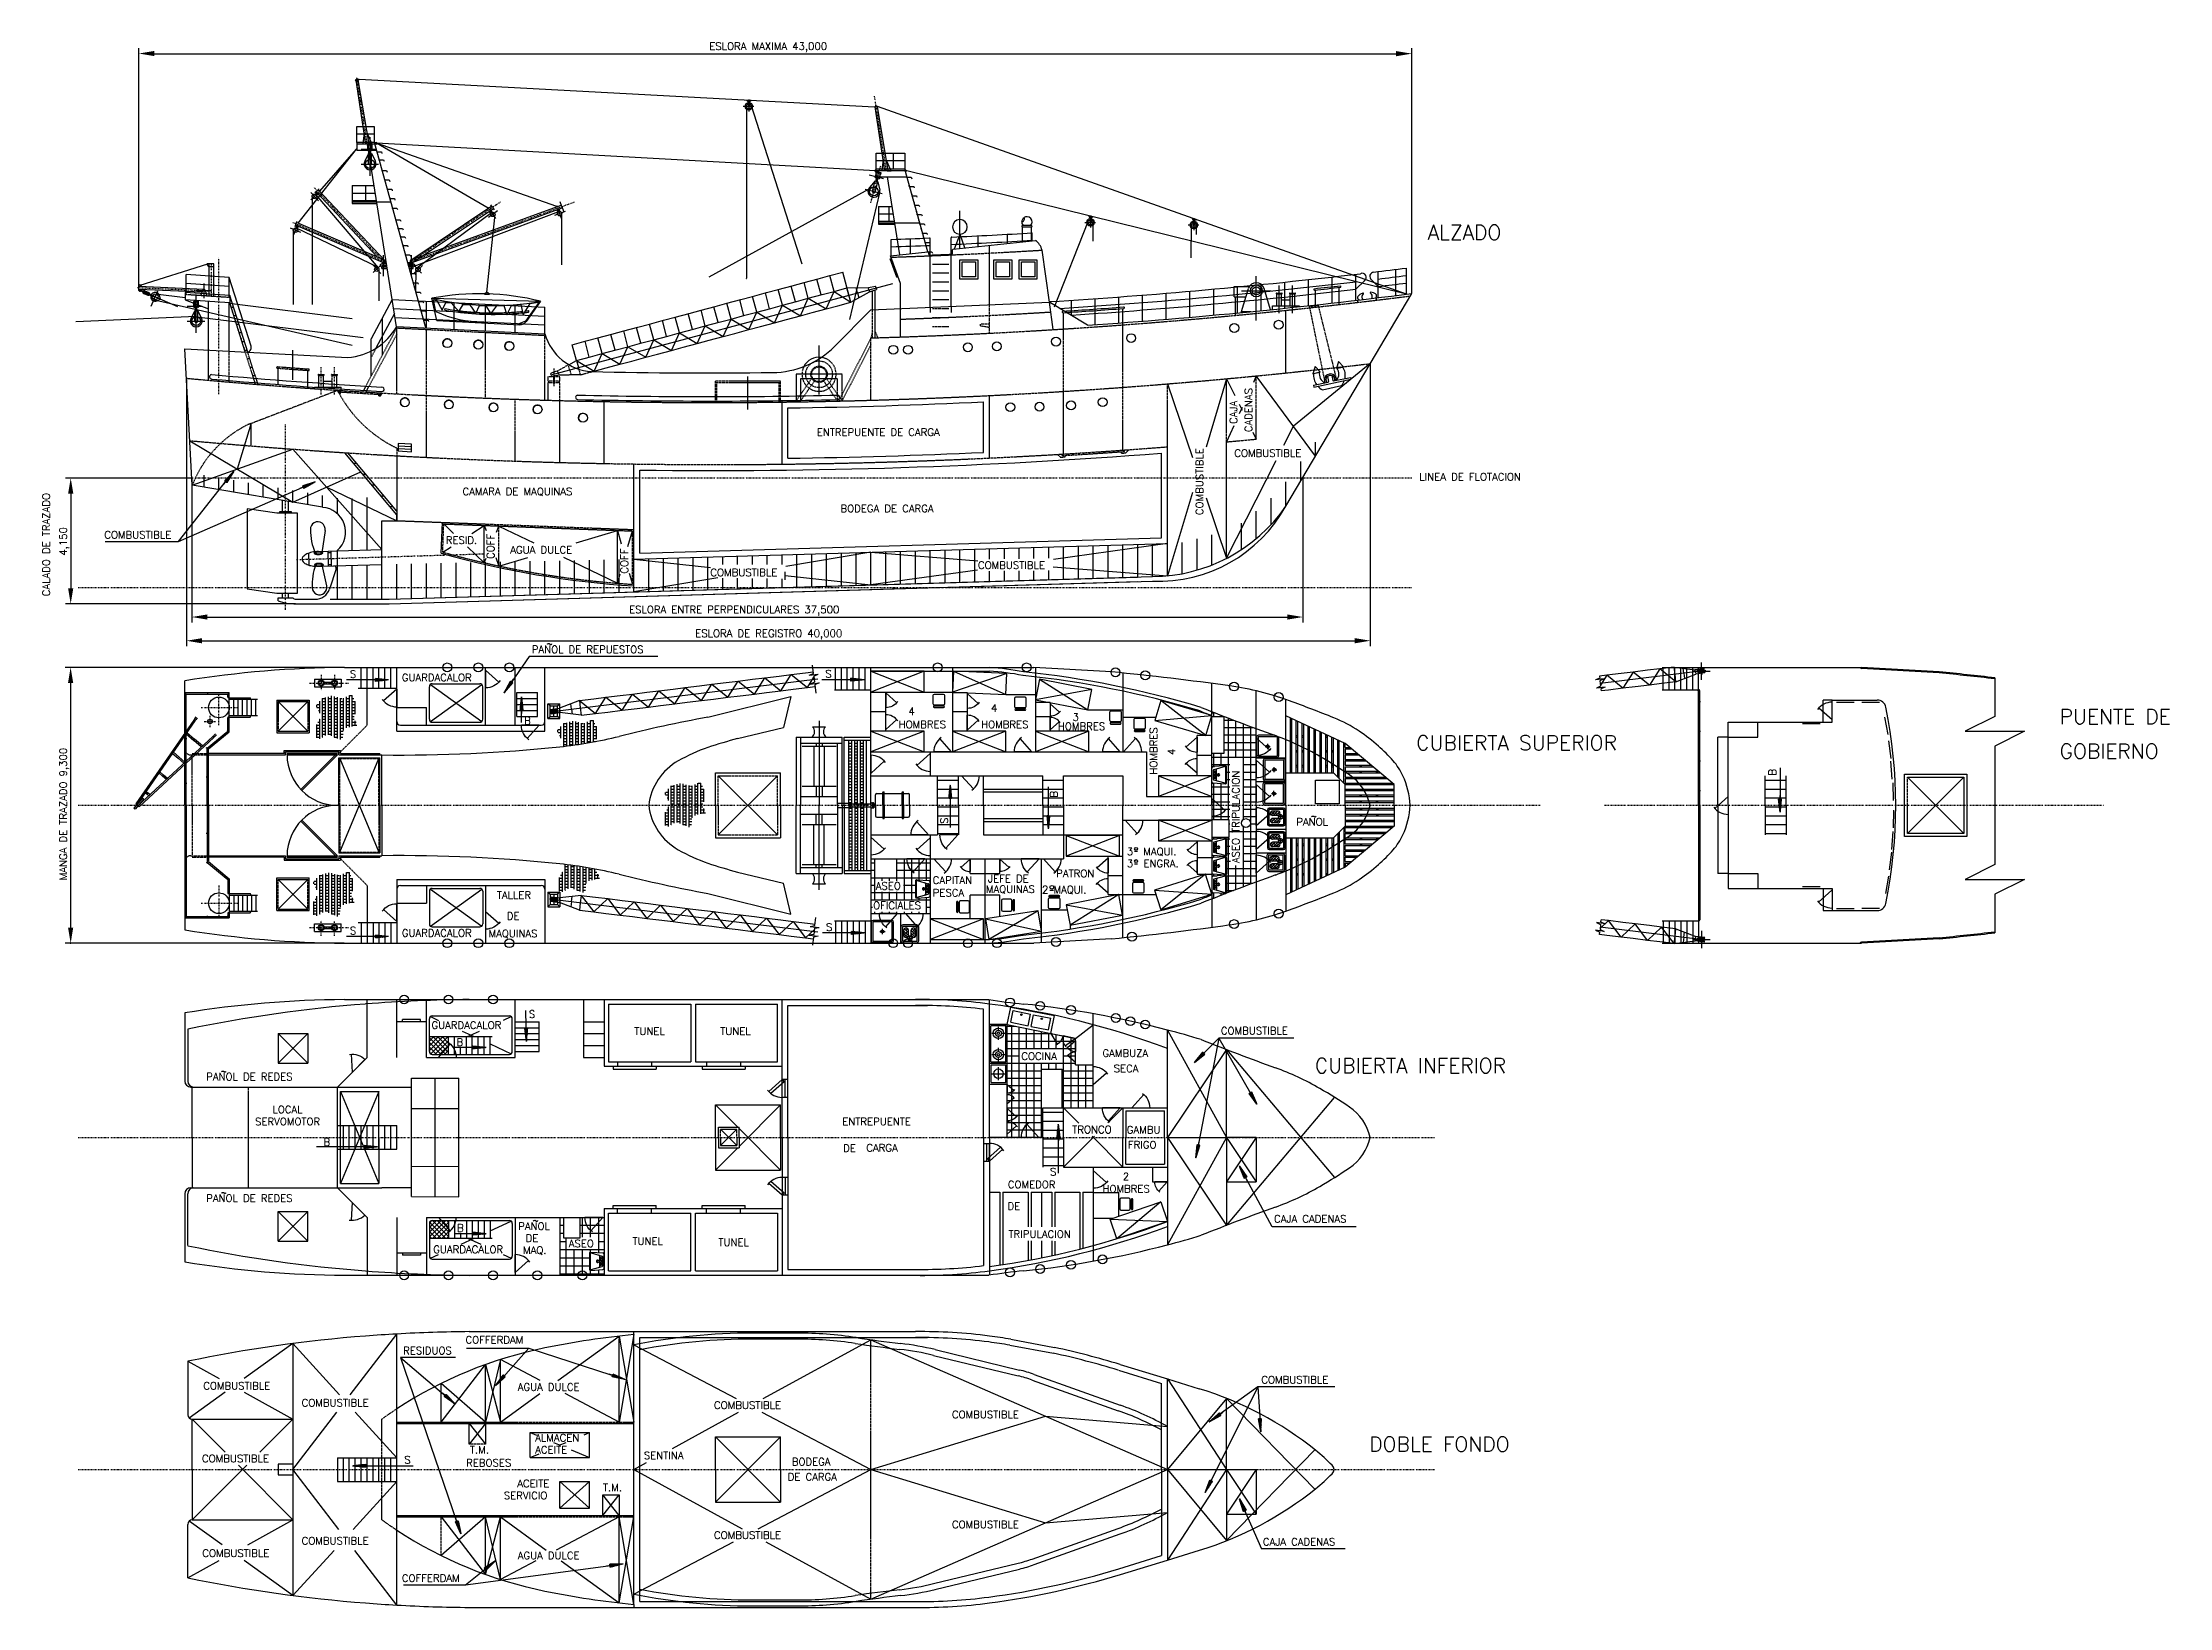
# Model space of a CAD drawing. Extents: x 598 to 1630, y 230 to 779.
# Drawn here: x 913 to 1630, y 251 to 779 of the extents above; entities that cross this region are included whole.
import ezdxf

# ---------------------------------------------------------------- set-up
doc = ezdxf.new("R2010")
doc.units = 0
doc.header["$MEASUREMENT"] = 0
for name, pattern in [('CONTINUA', [0]), ('RAYITAS', [0.375, 0.25, -0.125]), ('TRAZO_Y_PUNTO', [1, 0.5, -0.25, 0, -0.25])]:
    doc.linetypes.add(name, pattern=pattern)
doc.layers.get('0').update_dxf_attribs({"linetype": 'CONTINUOUS'})
for name, color, linetype in [('AMA25CON', 2, 'CONTINUA'), ('AMA25DISCON', 2, 'RAYITAS'), ('AMA25PTORAYA', 2, 'TRAZO_Y_PUNTO'), ('ROJ5CON', 1, 'CONTINUA')]:
    doc.layers.add(name, color=color, linetype=linetype)
doc.styles.add('NOMBRE', font='ROMANS', dxfattribs={"height": 2.5})
doc.styles.add('ROMANS2-5', font='romans', dxfattribs={"height": 2.5})
doc.styles.add('ROMANS5', font='romans', dxfattribs={"height": 5})

msp = doc.modelspace()

# ---------------------------------------------------------------- texts
at = {"layer": 'AMA25CON', "style": 'ROMANS2-5'}
for s, p in [('ESLORA MAXIMA 43,000', (1137.51, 776.25)), ('ENTREPUENTE DE CARGA', (1173.78, 646.09)), ('COMBUSTIBLE', (1314.65, 639.03)), ('LINEA DE FLOTACION', (1377.06, 631)), ('CAMARA DE MAQUINAS', (1054.25, 626.1)), ('BODEGA DE CARGA', (1181.8, 620.34)), ('COMBUSTIBLE', (933.4, 611.47)), ('RESID.', (1048.59, 609.69)), ('AGUA DULCE', (1070.37, 606.43)), ('COMBUSTIBLE', (1228.16, 601.24)), ('COMBUSTIBLE', (1137.87, 598.8)), ('ESLORA ENTRE PERPENDICULARES 37,500', (1110.45, 586.25)), ('PANOL DE REPUESTOS', (1077.61, 572.85)), ('ESLORA DE REGISTRO 40,000', (1132.77, 578.25)), ('S', (1016.26, 564.5)), ('S', (1176.67, 564.59)), ('GUARDACALOR', (1033.77, 563.34)), ('4', (1204.73, 551.94)), ('4', (1232.55, 553.05)), ('B', (1075.06, 548.79)), ('HOMBRES', (1201.4, 547.52)), ('HOMBRES', (1229.22, 547.52)), ('HOMBRES', (1255.1, 546.89)), ('3', (1260.07, 550.02)), ('PANOL', (1335.56, 514.68)), ('3  MAQUI.', (1278.36, 504.68)), ('3  ENGRA.', (1278.41, 500.63)), ('ASEO', (1193.65, 493.05)), ('CAPITAN', (1212.89, 495.01)), ('JEFE DE', (1231.55, 495.52)), ('PATRON', (1254.55, 497.29)), ('TALLER', (1065.82, 489.98)), ('OFICIALES', (1192.78, 486.51)), ('PESCA', (1212.89, 490.77)), ('MAQUINAS', (1230.84, 491.99)), ('2 MAQUI.', (1249.75, 491.81)), ('DE', (1069.21, 482.92)), ('S', (1176.88, 479.18)), ('S', (1016.26, 477.98)), ('GUARDACALOR', (1033.77, 477.19)), ('MAQUINAS', (1063.05, 476.99)), ('S', (1076.64, 449.86)), ('GUARDACALOR', (1043.77, 446.11)), ('TUNEL', (1112.22, 444.07)), ('TUNEL', (1141.22, 444.07)), ('COMBUSTIBLE', (1310.11, 444.24)), ('B', (1052.24, 440.41)), ('COCINA', (1242.79, 435.63)), ('GAMBUZA', (1270.15, 436.64)), ('PANOL DE REDES', (967.78, 428.73)), ('SECA', (1273.95, 431.51)), ('LOCAL', (990.11, 417.65)), ('SERVOMOTOR', (984.26, 413.6)), ('B', (1007.33, 406.69)), ('ENTREPUENTE', (1182.38, 413.61)), ('TRONCO', (1259.96, 410.87)), ('GAMBU', (1278.35, 410.83)), ('DE', (1182.69, 404.61)), ('CARGA', (1190.49, 404.75)), ('FRIGO', (1278.75, 405.76)), ('COMEDOR', (1238.22, 392.34)), ('S', (1252.45, 396.68)), ('2', (1277.03, 395.08)), ('PANOL DE REDES', (967.78, 387.72)), ('DE', (1238.14, 385.05)), ('HOMBRES', (1270.15, 390.92)), ('PANOL', (1073.03, 378.29)), ('CAJA CADENAS', (1328.05, 380.77)), ('B', (1052.39, 377.7)), ('DE', (1075.54, 374.24)), ('ASEO', (1090.11, 372.44)), ('TUNEL', (1111.59, 373.24)), ('TUNEL', (1140.59, 372.86)), ('TRIPULACION', (1238.46, 375.66)), ('GUARDACALOR', (1044.38, 370.49)), ('MAQ.', (1074.67, 370.19)), ('RESIDUOS', (1034.23, 336.34)), ('COFFERDAM', (1055.26, 339.96)), ('COMBUSTIBLE', (966.79, 324.45)), ('AGUA DULCE', (1072.87, 324.08)), ('COMBUSTIBLE', (1323.76, 326.53)), ('COMBUSTIBLE', (999.98, 318.77)), ('COMBUSTIBLE', (1139.11, 317.93)), ('COMBUSTIBLE', (1219.38, 314.77)), ('ALMACEN', (1078.77, 306.97)), ('COMBUSTIBLE', (966.36, 299.92)), ('S', (1034.63, 299.52)), ('T.M.', (1056.74, 302.87)), ('ACEITE', (1078.77, 302.92)), ('SENTINA', (1115.43, 301.01)), ('REBOSES', (1055.5, 298.49)), ('DE CARGA', (1163.97, 293.74)), ('BODEGA', (1165.33, 298.88)), ('SERVICIO', (1068.19, 287.46)), ('ACEITE', (1072.73, 291.5)), ('T.M.', (1101.62, 290.18)), ('COMBUSTIBLE', (1219.38, 277.74)), ('COMBUSTIBLE', (999.98, 272.19)), ('COMBUSTIBLE', (1139.11, 274.12)), ('CAJA CADENAS', (1324.28, 271.84)), ('COMBUSTIBLE', (966.48, 268.02)), ('AGUA DULCE', (1072.87, 267.26)), ('COFFERDAM', (1033.78, 259.63))]:
    msp.add_text(s, height=2.5, dxfattribs=at).set_placement(p)
at = {"layer": 'AMA25CON'}
for s, style, p in [('CADENAS', 'ROMANS2-5', (1320.7, 647.34)), ('CAJA', 'ROMANS2-5', (1315.58, 650.12)), ('COMBUSTIBLE', 'ROMANS2-5', (1304.16, 619.36)), ('CALADO DE TRAZADO', 'ROMANS2-5', (915.06, 592)), ('4,150', 'ROMANS2-5', (920.81, 605.7)), ('COFF', 'ROMANS2-5', (1064.99, 604.59)), ('COFF', 'ROMANS2-5', (1110.1, 599.64)), ('HOMBRES', 'ROMANS2-5', (1288.67, 531.84)), ('MANGA DE TRAZADO 9,300', 'ROMANS2-5', (920.78, 496.2)), ('4', 'ROMANS2-5', (1294.7, 538.44)), ('ASEO TRIPULACION', 'ROMANS2-5', (1316.37, 502)), ('B', 'ROMANS2-5', (1497.42, 531.52)), ('B', 'NOMBRE', (1255.02, 524.07)), ('S', 'ROMANS2-5', (1218.03, 515.24))]:
    msp.add_text(s, height=2.5, rotation=90, dxfattribs=dict(at, style=style)).set_placement(p)
at = {"layer": 'ROJ5CON', "style": 'ROMANS5'}
for s, p in [('ALZADO', (1379.88, 712.23)), ('PUENTE DE', (1593.08, 548.92)), ('CUBIERTA SUPERIOR', (1376.01, 540.05)), ('GOBIERNO', (1593.08, 537.28)), ('CUBIERTA INFERIOR', (1341.81, 431.22)), ('DOBLE FONDO', (1360.16, 303.54))]:
    msp.add_text(s, height=5, dxfattribs=at).set_placement(p)

# ---------------------------------------------------------------- blocks, each defined once
blk = doc.blocks.new('PUERTA1')
for q in [(-448, -400), (0, -600)]:
    blk.add_line((0, 0), q)
blk.add_arc((0, 0), 600, 215.89842, 270)
blk = doc.blocks.new('SILLA')
for p, q in [((0, 160), (0, -160)), ((310, 200), (40, 200)), ((350, -160), (350, 160)), ((390, -160), (390, 160)), ((440, -160), (440, 160)), ((40, -200), (310, -200))]:
    blk.add_line(p, q)
for centre, radius, start, end in [((40, 160), 40, 90, 180), ((310, 160), 40, 0, 90), ((415, 160), 25, 0, 180), ((40, -160), 40, 180, 270), ((310, -160), 40, 270, 0), ((415, -160), 25, 180, 0)]:
    blk.add_arc(centre, radius, start, end)
blk = doc.blocks.new('*X9')
at = {"color": 0}
for p, q in [((552.8, 106.7), (554.5, 108.3)), ((552.8, 106.5), (554.5, 108.2)), ((552.8, 106.3), (554.5, 108)), ((552.8, 106.1), (554.5, 107.8)), ((552.8, 105.9), (554.6, 107.7)), ((552.9, 107.5), (554.4, 109)), ((552.9, 107.3), (554.4, 108.8)), ((552.9, 107.1), (554.5, 108.6)), ((552.9, 106.9), (554.5, 108.5)), ((553, 108.4), (554.3, 109.8)), ((553, 108.2), (554.4, 109.6)), ((553, 108), (554.4, 109.4)), ((553, 107.9), (554.4, 109.3)), ((553, 107.7), (554.4, 109.1)), ((553.1, 109.4), (554.3, 110.6)), ((553.1, 109.2), (554.3, 110.4)), ((553.1, 109), (554.3, 110.2)), ((553.1, 108.8), (554.3, 110.1)), ((553.1, 108.6), (554.3, 109.9)), ((553.2, 110.4), (554.2, 111.3)), ((553.2, 110.2), (554.2, 111.2)), ((553.2, 110), (554.2, 111)), ((553.2, 109.8), (554.2, 110.9)), ((553.2, 109.6), (554.2, 110.7)), ((553.3, 111.2), (554.1, 112)), ((553.3, 111), (554.1, 111.8)), ((553.3, 110.8), (554.1, 111.7)), ((553.3, 110.6), (554.2, 111.5)), ((553.4, 112.2), (554, 112.8)), ((553.4, 112), (554, 112.6)), ((553.4, 111.8), (554.1, 112.5)), ((553.4, 111.6), (554.1, 112.3)), ((553.4, 111.4), (554.1, 112.1)), ((553.5, 113.2), (553.9, 113.6)), ((553.5, 113), (554, 113.4)), ((553.5, 112.8), (554, 113.3)), ((553.5, 112.6), (554, 113.1)), ((553.5, 112.4), (554, 112.9)), ((553.6, 114.2), (553.9, 114.4)), ((553.6, 114), (553.9, 114.2)), ((553.6, 113.8), (553.9, 114.1)), ((553.6, 113.6), (553.9, 113.9)), ((553.6, 113.4), (553.9, 113.7)), ((553.7, 115.2), (553.8, 115.2)), ((553.7, 115), (553.8, 115)), ((553.7, 114.8), (553.8, 114.9)), ((553.7, 114.6), (553.8, 114.7)), ((553.7, 114.4), (553.8, 114.5)), ((552.6, 104.7), (554.7, 106.7)), ((552.6, 104.5), (554.7, 106.6)), ((552.6, 104.3), (554.7, 106.4)), ((552.6, 104.1), (554.7, 106.2)), ((552.7, 105.7), (554.6, 107.5)), ((552.7, 105.5), (554.6, 107.4)), ((552.7, 105.3), (554.6, 107.2)), ((552.7, 105.1), (554.6, 107)), ((552.7, 104.9), (554.6, 106.9)), ((552.8, 104.1), (554.7, 106.1)), ((553, 104.1), (554.7, 105.9)), ((553.2, 104.1), (554.8, 105.8)), ((553.3, 104.1), (554.8, 105.6)), ((553.5, 104.1), (554.8, 105.4)), ((553.7, 104.1), (554.8, 105.3)), ((553.9, 104.1), (554.8, 105.1)), ((554, 104.1), (554.8, 105)), ((554.2, 104.1), (554.9, 104.8)), ((554.4, 104.1), (554.9, 104.6)), ((554.6, 104.1), (554.9, 104.5)), ((554.7, 104.1), (554.9, 104.3)), ((554.9, 104.1), (554.9, 104.2))]:
    blk.add_line(p, q, dxfattribs=at)
blk = doc.blocks.new('FLECHA')
at = {"layer": 'AMA25CON'}
for p, q in [((0, 0), (-1.2, -11.1)), ((0, 0), (1.2, -11.1)), ((0, 0), (0, -14.1)), ((1.2, -11.1), (-1.2, -11.1))]:
    blk.add_line(p, q, dxfattribs=at)
blk.add_blockref('*X9', (-553.8, -115.3), dxfattribs=at)
blk = doc.blocks.new('SOMBRA')
at = {"color": 0}
for p, q in [((-632, 307), (-632, 384)), ((-627, 296), (-532, 296)), ((-622, 396), (-532, 396)), ((-577, 196), (-532, 196)), ((-538, 496), (-532, 496)), ((-532, 106), (-532, 503)), ((-444, 596), (-332, 596)), ((-432, -710), (-432, 599)), ((-432, 496), (-332, 496)), ((-432, 396), (-332, 396)), ((-432, 296), (-332, 296)), ((-432, 196), (-332, 196)), ((-432, 96), (-332, 96)), ((-332, -654), (-332, 627)), ((-232, -627), (-232, 655)), ((-232, 596), (-132, 596)), ((-232, 496), (-132, 496)), ((-232, 396), (-132, 396)), ((-232, 296), (-132, 296)), ((-232, 196), (-132, 196)), ((-232, 96), (-132, 96)), ((-132, -667), (-132, 683)), ((-32, -707), (-32, 670)), ((-32, 596), (68, 596)), ((-32, 496), (68, 496)), ((-32, 396), (68, 396)), ((-32, 296), (68, 296)), ((-32, 196), (68, 196)), ((-32, 96), (68, 96)), ((68, -747), (68, 641)), ((168, -787), (168, 611)), ((168, 596), (220, 596)), ((168, 496), (268, 496)), ((168, 396), (268, 396)), ((168, 296), (268, 296)), ((168, 196), (268, 196)), ((168, 96), (268, 96)), ((243, 596), (268, 596)), ((268, -476), (268, 607)), ((368, -393), (368, 651)), ((368, 596), (468, 596)), ((368, 496), (468, 496)), ((368, 396), (468, 396)), ((368, 296), (468, 296)), ((368, 196), (468, 196)), ((368, 96), (468, 96)), ((468, -368), (468, 695)), ((470, 696), (568, 696)), ((568, -343), (568, 695)), ((568, 596), (618, 596)), ((568, 496), (668, 496)), ((568, 396), (668, 396)), ((568, 296), (668, 296)), ((568, 196), (668, 196)), ((568, 96), (681, 96)), ((668, 68), (668, 495)), ((-645, -304), (-532, -304)), ((-632, -734), (-632, -281)), ((-632, -404), (-532, -404)), ((-632, -504), (-532, -504)), ((-632, -604), (-532, -604)), ((-632, -704), (-532, -704)), ((-589, -204), (-532, -204)), ((-534, -104), (-532, -104)), ((-532, -766), (-532, -100)), ((-432, -4), (-332, -4)), ((-432, -104), (-332, -104)), ((-432, -204), (-332, -204)), ((-432, -304), (-332, -304)), ((-432, -404), (-332, -404)), ((-432, -504), (-332, -504)), ((-432, -604), (-332, -604)), ((-432, -704), (-421, -704)), ((-232, -4), (-132, -4)), ((-232, -104), (-132, -104)), ((-232, -204), (-132, -204)), ((-232, -304), (-132, -304)), ((-232, -404), (-132, -404)), ((-232, -504), (-132, -504)), ((-232, -604), (-132, -604)), ((-38, -704), (68, -704)), ((-32, -4), (68, -4)), ((-32, -104), (68, -104)), ((-32, -204), (68, -204)), ((-32, -304), (68, -304)), ((-32, -404), (68, -404)), ((-32, -504), (68, -504)), ((-32, -604), (68, -604)), ((168, -4), (268, -4)), ((168, -104), (268, -104)), ((168, -204), (268, -204)), ((168, -304), (268, -304)), ((168, -404), (268, -404)), ((168, -504), (265, -504)), ((168, -604), (255, -604)), ((168, -704), (245, -704)), ((368, -4), (468, -4)), ((368, -104), (468, -104)), ((368, -204), (468, -204)), ((368, -304), (468, -304)), ((568, -4), (636, -4)), ((568, -104), (635, -104)), ((568, -204), (693, -204)), ((568, -304), (724, -304)), ((668, -318), (668, -161))]:
    blk.add_line(p, q, dxfattribs=at)
blk = doc.blocks.new('*X8')
at = {"color": 0}
for p, q in [((46366, 28600), (46443, 28677)), ((46427, 28528), (46383, 28573)), ((46449, 28595), (46388, 28655)), ((46396, 28542), (46531, 28677)), ((46470, 28527), (46620, 28677)), ((46582, 28550), (46471, 28661)), ((46517, 28527), (46515, 28528)), ((46558, 28527), (46677, 28646)), ((46670, 28550), (46604, 28617)), ((46670, 28639), (46634, 28675)), ((46664, 28544), (46674, 28554))]:
    blk.add_line(p, q, dxfattribs=at)
blk = doc.blocks.new('*X7')
at = {"color": 0}
for p, q in [((46367, 28867), (46426, 28926)), ((46388, 28799), (46516, 28927)), ((46493, 28816), (46397, 28912)), ((46443, 28777), (46427, 28794)), ((46455, 28777), (46605, 28927)), ((46620, 28777), (46515, 28882)), ((46543, 28777), (46670, 28904)), ((46582, 28904), (46559, 28927)), ((46634, 28779), (46689, 28834)), ((46677, 28809), (46648, 28838)), ((46670, 28904), (46668, 28906))]:
    blk.add_line(p, q, dxfattribs=at)
blk = doc.blocks.new('WATER')
for p, q in [((-450, 240), (-450, -240)), ((-400, 240), (-400, -240)), ((90, 300), (-390, 300)), ((90, 250), (-390, 250)), ((-100, 200), (-275, 200)), ((-100, 50), (-275, 50)), ((90, 0), (-90, 0)), ((0, -90), (0, 90)), ((100, -240), (100, 240)), ((150, -240), (150, 240)), ((-390, -250), (90, -250)), ((-390, -300), (90, -300)), ((-100, -50), (-275, -50)), ((-100, -200), (-275, -200))]:
    blk.add_line(p, q)
blk.add_circle((0, 0), 75)
for centre, radius, start, end in [((-390, 240), 60, 90, 180), ((-390, 240), 10, 90, 180), ((-275, 125), 75, 90, 270), ((-100, 125), 75, 270, 90), ((90, 240), 60, 0, 90), ((90, 240), 10, 0, 90), ((-390, -240), 60, 180, 270), ((-390, -240), 10, 180, 270), ((-275, -125), 75, 90, 270), ((-100, -125), 75, 270, 90), ((90, -240), 60, 270, 0), ((90, -240), 10, 270, 0)]:
    blk.add_arc(centre, radius, start, end)
for name in ['*X7', '*X8']:
    blk.add_blockref(name, (-46716, -28727))
blk = doc.blocks.new('VENTANA2')
for p, q in [((0, 0), (0, 650)), ((0, 650), (600, 650)), ((600, 0), (0, 0)), ((75, 575), (525, 575)), ((75, 75), (75, 575)), ((525, 75), (75, 75)), ((525, 575), (525, 75)), ((600, 650), (600, 0))]:
    blk.add_line(p, q)
blk = doc.blocks.new('VENTANA3')
for p, q in [((-41, 651), (-90, 644)), ((50, 7), (-41, 651)), ((50, 7), (0, 0))]:
    blk.add_line(p, q)
blk = doc.blocks.new('YO')
blk.add_line((0, 0), (-600, 0))
blk = doc.blocks.new('DUCHA')
for p, q in [((-375, 315), (-375, -315)), ((-325, 315), (-325, -315)), ((315, 375), (-315, 375)), ((315, 325), (-315, 325)), ((-88, 0), (88, 0)), ((0, -88), (0, 88)), ((325, -315), (325, 315)), ((375, -315), (375, 315)), ((-315, -325), (315, -325)), ((-315, -375), (315, -375))]:
    blk.add_line(p, q)
for radius in [50, 25]:
    blk.add_circle((0, 0), radius)
for centre, radius, start, end in [((-315, 315), 60, 90, 180), ((-315, 315), 10, 90, 180), ((315, 315), 60, 0, 90), ((315, 315), 10, 0, 90), ((-315, -315), 60, 180, 270), ((-315, -315), 10, 180, 270), ((315, -315), 60, 270, 0), ((315, -315), 10, 270, 0)]:
    blk.add_arc(centre, radius, start, end)

# ---------------------------------------------------------------- linework, layer by layer
at = {"layer": 'AMA25CON'}
for p, q in [((945.06, 696.08), (945.06, 776.8)), ((948.56, 775), (1370.98, 775)), ((1374.48, 694.2), (1374.48, 776.8)), ((1017.98, 765.96), (1019.34, 766.26)), ((1021.65, 744.5), (1018.41, 766.05)), ((1018.99, 766.18), (1022.66, 744.5)), ((1193.28, 757), (1019.34, 766.26)), ((1148.98, 757.26), (1152.55, 757.26)), ((1150.02, 757.26), (1150.02, 699.26)), ((1150.21, 759.24), (1150.21, 759.34)), ((1150.21, 759.34), (1151.61, 759.27)), ((1150.21, 759.24), (1151.61, 759.17)), ((1150.87, 758.51), (1150.21, 759.24)), ((1150.62, 758.76), (1150.62, 757.26)), ((1150.87, 759.58), (1150.87, 755.55)), ((1151.61, 759.17), (1150.87, 758.51)), ((1151.12, 758.76), (1151.12, 757.26)), ((1151.61, 759.17), (1151.61, 759.27)), ((1151.68, 757.52), (1168.7, 704.11)), ((1193.28, 757), (1194.27, 757.22)), ((1193.52, 757.05), (1194.11, 757.18)), ((1196.77, 735.5), (1193.52, 757.05)), ((1196.77, 735.5), (1193.52, 757.05)), ((1194.11, 757.18), (1197.78, 735.5)), ((1194.11, 757.18), (1197.78, 735.5)), ((1372.69, 693.87), (1194.27, 757.22)), ((1018.64, 745), (1018.64, 750.43)), ((1018.64, 745), (1018.64, 750.43)), ((1018.64, 750.43), (1024.41, 750.43)), ((1018.64, 750.43), (1024.41, 750.43)), ((1024.41, 747.83), (1018.64, 747.83)), ((1024.41, 747.83), (1018.64, 747.83)), ((1021.06, 748.44), (1020.57, 744.5)), ((1021.06, 748.44), (1020.57, 744.5)), ((1021.99, 748.47), (1023.61, 744.5)), ((1021.99, 748.47), (1023.61, 744.5)), ((1023.06, 733.79), (1023.06, 746.79)), ((1024.41, 750.43), (1024.41, 745)), ((1024.41, 750.43), (1024.41, 745)), ((998.85, 717.85), (1018.5, 742.76)), ((1006.12, 728.62), (1018.5, 742.76)), ((1020.06, 742.79), (1025.06, 742.79)), ((1020.06, 742.79), (1025.06, 742.79)), ((1022.56, 741.29), (1021.27, 738.7)), ((1022.31, 742.46), (1022.31, 744.4)), ((1022.31, 742.46), (1022.56, 742.46)), ((1022.41, 744.5), (1023.71, 744.5)), ((1022.56, 742.46), (1022.56, 744.21)), ((1022.56, 742.99), (1023.56, 742.99)), ((1022.56, 742.55), (1023.56, 742.55)), ((1022.56, 741.29), (1023.56, 741.29)), ((1022.56, 737.79), (1022.56, 741.29)), ((1022.66, 744.31), (1023.46, 744.31)), ((1022.81, 741.29), (1022.81, 742.55)), ((1023.31, 741.29), (1023.31, 742.55)), ((1023.56, 742.45), (1023.56, 744.21)), ((1023.56, 742.45), (1023.81, 742.45)), ((1023.56, 737.79), (1023.56, 741.29)), ((1023.56, 741.29), (1024.85, 738.7)), ((1023.81, 742.45), (1023.81, 744.4)), ((1024.56, 745), (1025.12, 745)), ((1025.27, 744.5), (1024.7, 744.5)), ((1193.54, 735.49), (1025.19, 744.78)), ((1062.96, 722.95), (1025.19, 744.78)), ((1086.1, 723.45), (1025.19, 744.78)), ((1025.43, 741.85), (1026.88, 741.85)), ((1026.17, 739.22), (1027.62, 739.22)), ((1026.88, 741.85), (1027.06, 741.38)), ((1027.62, 739.22), (1027.79, 738.75)), ((1193.76, 741.43), (1203.45, 741.43)), ((1193.76, 736), (1193.76, 741.43)), ((1196.18, 739.44), (1195.68, 735.5)), ((1196.18, 739.44), (1195.68, 735.5)), ((1197.11, 739.47), (1198.72, 735.5)), ((1197.11, 739.47), (1198.72, 735.5)), ((1199.53, 741.43), (1199.53, 736)), ((1203.45, 741.43), (1203.45, 736)), ((1020.06, 737.79), (1025.94, 737.79)), ((1027.18, 735.55), (1028.63, 735.55)), ((1028.06, 732.4), (1029.51, 732.4)), ((1028.63, 735.55), (1028.81, 735.08)), ((1029.51, 732.4), (1029.68, 731.93)), ((1191.43, 734.15), (1196.26, 732.86)), ((1193.46, 732.06), (1191.54, 729.89)), ((1192.55, 728.68), (1193.46, 732.06)), ((1193.46, 732.06), (1194.42, 731.8)), ((1193.52, 733.25), (1193.68, 733.85)), ((1193.52, 733.25), (1193.76, 733.19)), ((1193.7, 731.99), (1194.02, 733.21)), ((1203.45, 738.83), (1193.76, 738.83)), ((1199.53, 738.83), (1193.76, 738.83)), ((1193.76, 733.19), (1193.84, 733.5)), ((1193.78, 733.27), (1194.75, 733.02)), ((1194.18, 731.86), (1194.51, 733.08)), ((1194.31, 734.85), (1194.31, 735.5)), ((1194.65, 733.5), (1194.86, 733.44)), ((1194.72, 734.85), (1194.72, 735.5)), ((1194.72, 732.92), (1194.88, 733.5)), ((1194.72, 732.92), (1194.96, 732.85)), ((1194.96, 732.85), (1195.14, 733.5)), ((1197.53, 735.5), (1198.83, 735.5)), ((1197.53, 735.5), (1198.83, 735.5)), ((1372.69, 693.87), (1203.71, 735.56)), ((1204.19, 733.31), (1205.64, 733.31)), ((1205.64, 733.31), (1205.82, 732.84)), ((1005.64, 725.42), (1003.03, 728.21)), ((1005.72, 728.24), (1003.08, 725.76)), ((1003.52, 726.88), (1003.48, 690.46)), ((1005.21, 728.78), (1004.48, 728.09)), ((1005.03, 728.24), (1004.63, 727.54)), ((1025.56, 706.39), (1004.84, 728.43)), ((1025.88, 702.78), (1004.84, 727.37)), ((1005.61, 727.61), (1004.93, 727.23)), ((1005.21, 728.78), (1005.94, 729.46)), ((1027.92, 705.34), (1005.57, 729.12)), ((1017.06, 730.5), (1024.4, 730.5)), ((1017.06, 730.5), (1017.06, 725.5)), ((1017.06, 728), (1024.8, 728)), ((1021.56, 730.5), (1021.56, 725.5)), ((1028.93, 729.25), (1030.38, 729.25)), ((1029.81, 726.1), (1031.26, 726.1)), ((1030.38, 729.25), (1030.56, 728.78)), ((1031.26, 726.1), (1031.43, 725.63)), ((1087.75, 723.43), (1087.18, 725.01)), ((1192.31, 729.86), (1137.32, 699.66)), ((1194.98, 728.1), (1184.85, 685.38)), ((1190.14, 729.32), (1195.81, 727.8)), ((1193.52, 728.42), (1194.42, 731.8)), ((1194.42, 731.8), (1195, 728.97)), ((1205.06, 730.2), (1206.51, 730.2)), ((1205.93, 727.05), (1207.38, 727.05)), ((1206.51, 730.2), (1206.68, 729.73)), ((1207.38, 727.05), (1207.56, 726.58)), ((998.05, 717.57), (998.45, 718.49)), ((1027.76, 705.46), (998.25, 718.03)), ((1030.68, 722.95), (1032.13, 722.95)), ((1031.79, 718.98), (1033.24, 718.98)), ((1032.13, 722.95), (1032.31, 722.48)), ((1033.24, 718.98), (1033.41, 718.51)), ((1036.78, 705.41), (1064.1, 723.63)), ((1036.89, 705.47), (1087.58, 723.9)), ((1037.23, 704.53), (1087.92, 722.96)), ((1037.34, 704.58), (1064.66, 722.8)), ((1037.98, 703.34), (1086.74, 721.74)), ((1038.79, 702.8), (1064.03, 721.4)), ((1062.49, 694.6), (1065.22, 720.71)), ((1066.11, 721.94), (1062.98, 719.75)), ((1063.21, 721.74), (1063.87, 721.24)), ((1063.32, 722.43), (1065.41, 719.46)), ((1064.38, 723.21), (1063.82, 724.04)), ((1063.92, 722.24), (1064.21, 721.5)), ((1064.38, 723.21), (1064.93, 722.38)), ((1065.2, 720.62), (1065.23, 720.75)), ((1088.87, 721.76), (1085.31, 720.38)), ((1086.01, 722.26), (1086.53, 721.61)), ((1086.28, 722.9), (1087.59, 719.51)), ((1086.82, 722.57), (1086.92, 721.78)), ((1087.75, 723.43), (1088.33, 721.86)), ((1087.81, 703.79), (1087.75, 721.04)), ((1194.56, 723.5), (1194.56, 718.5)), ((1194.56, 723.5), (1199.19, 723.5)), ((1194.56, 721), (1199.59, 721)), ((1198.06, 723.5), (1198.06, 718.5)), ((1206.81, 723.9), (1208.26, 723.9)), ((1207.68, 720.75), (1209.13, 720.75)), ((1208.26, 723.9), (1208.43, 723.43)), ((1208.56, 717.6), (1210.01, 717.6)), ((1209.13, 720.75), (1209.31, 720.28)), ((1210.01, 717.6), (1210.18, 717.13)), ((1221.98, 719.15), (1222.13, 719.15)), ((1221.98, 719.01), (1221.98, 719.15)), ((1222.13, 719.01), (1221.98, 719.01)), ((1222.06, 719.15), (1222.06, 722.05)), ((1222.06, 714.15), (1222.06, 719.01)), ((1222.13, 719.15), (1222.13, 719.01)), ((1242.96, 718.56), (1243.55, 719.59)), ((1242.96, 718.56), (1243.22, 718.41)), ((1243.49, 718.48), (1243.89, 719.16)), ((1243.55, 719.59), (1243.81, 719.44)), ((1253.97, 689.59), (1265.31, 718.42)), ((1264.21, 718.11), (1267.78, 718.11)), ((1265.53, 720.26), (1265.55, 720.35)), ((1265.53, 720.26), (1266.89, 719.92)), ((1266.04, 719.41), (1265.53, 720.26)), ((1265.55, 720.35), (1266.91, 720.02)), ((1265.85, 719.61), (1265.85, 718.11)), ((1266.89, 719.92), (1266.04, 719.41)), ((1266.1, 720.43), (1266.1, 716.4)), ((1266.35, 719.61), (1266.35, 718.11)), ((1266.89, 719.92), (1266.91, 720.02)), ((1266.95, 718.11), (1266.95, 711.97)), ((1300.46, 719.47), (1300.49, 719.56)), ((1300.46, 719.47), (1301.78, 718.99)), ((1300.88, 718.57), (1300.46, 719.47)), ((1300.49, 719.56), (1301.81, 719.08)), ((1300.71, 718.74), (1300.71, 717.24)), ((1301.78, 718.99), (1300.88, 718.57)), ((1300.96, 719.56), (1300.96, 715.53)), ((1301.21, 718.74), (1301.21, 717.24)), ((1301.78, 718.99), (1301.81, 719.08)), ((999.76, 714.67), (996.24, 716.15)), ((997.16, 715.45), (997.11, 690.46)), ((998.7, 717.3), (997.28, 713.94)), ((998.05, 717.57), (997.66, 716.65)), ((1027.36, 704.54), (997.86, 717.11)), ((998.05, 717.03), (997.98, 716.19)), ((1025.64, 702.97), (998.24, 716.12)), ((998.86, 716.69), (998.38, 716.04)), ((1032.59, 716.09), (1034.04, 716.09)), ((1033.39, 713.2), (1034.84, 713.2)), ((1034.04, 716.09), (1034.21, 715.62)), ((1034.84, 713.2), (1035.01, 712.73)), ((1198.9, 706.81), (1198.9, 712.36)), ((1205.4, 707.51), (1205.4, 712.59)), ((1209.43, 714.45), (1210.88, 714.45)), ((1210.31, 711.3), (1211.76, 711.3)), ((1210.88, 714.45), (1211.06, 713.98)), ((1211.76, 711.3), (1211.93, 710.83)), ((1212.06, 689.5), (1212.06, 712.59)), ((1212.06, 705.5), (1212.06, 712.59)), ((1219.06, 689.8), (1219.06, 712.9)), ((1222, 714.01), (1220.13, 709.09)), ((1221.98, 714.15), (1222.13, 714.15)), ((1221.98, 714.01), (1221.98, 714.15)), ((1222.13, 714.01), (1221.98, 714.01)), ((1222.06, 709.3), (1222.06, 714.01)), ((1223.74, 709.48), (1222.12, 714.01)), ((1222.13, 714.15), (1222.13, 714.01)), ((1228.06, 713.56), (1228.06, 709.94)), ((1238.06, 714.08), (1238.06, 711.02)), ((1246.18, 717), (1243.18, 717)), ((1246.18, 716.5), (1243.18, 716.5)), ((1243.18, 711.57), (1243.18, 716.5)), ((1246.18, 711.89), (1246.18, 716.5)), ((1246.49, 711.92), (1246.49, 714.56)), ((1299.07, 717.24), (1302.64, 717.24)), ((1300.11, 717.25), (1299.98, 706.2)), ((1301.81, 717.24), (1301.8, 714.06)), ((968.23, 704.01), (945.34, 696.77)), ((968.81, 703.15), (968.08, 703.9)), ((970.31, 704.15), (968.18, 704.15)), ((968.81, 693.2), (968.81, 704.15)), ((970.31, 693.1), (970.31, 704.15)), ((1026.68, 700.83), (1024.07, 703.62)), ((1026.51, 703.42), (1024.12, 701.17)), ((1028.63, 704), (1026.76, 704)), ((1028.55, 704.5), (1027.06, 704.5)), ((1028.71, 703.5), (1027.12, 703.5)), ((1027.31, 704), (1027.31, 704.5)), ((1027.31, 703), (1027.31, 703.5)), ((1027.56, 700), (1027.56, 707)), ((1034.19, 710.31), (1035.64, 710.31)), ((1035.06, 707.2), (1036.51, 707.2)), ((1035.64, 710.31), (1035.82, 709.84)), ((1037.56, 704.5), (1035.81, 704.5)), ((1035.93, 704.05), (1037.38, 704.05)), ((1037.86, 704), (1035.95, 704)), ((1037.51, 703.5), (1036.09, 703.5)), ((1036.51, 707.2), (1036.68, 706.73)), ((1037.06, 700), (1037.06, 707)), ((1037.31, 704), (1037.31, 704.5)), ((1037.31, 703), (1037.31, 703.5)), ((1037.38, 704.05), (1037.56, 703.58)), ((1040.7, 703.56), (1037.91, 700.94)), ((1038.09, 703.41), (1040.36, 701)), ((1211.18, 708.15), (1212.63, 708.15)), ((1212.63, 708.15), (1212.81, 707.68)), ((1212.81, 704.04), (1218.31, 704.04)), ((1222.06, 699), (1222.06, 705.5)), ((1222.06, 705.5), (1228.06, 705.5)), ((1222.81, 704.75), (1227.31, 704.75)), ((1222.81, 699.75), (1222.81, 704.75)), ((1227.31, 704.75), (1227.31, 699.75)), ((1228.06, 705.5), (1228.06, 699)), ((945.06, 695.16), (945.06, 696.7)), ((967.06, 695.5), (945.06, 696.48)), ((946.06, 696.43), (945.57, 696.92)), ((961.04, 693.72), (961.04, 700.49)), ((975.56, 699.52), (961.04, 700.49)), ((975.56, 696.51), (961.04, 697.48)), ((967.06, 692.5), (967.06, 697.5)), ((967.06, 692.5), (967.06, 697.5)), ((970.31, 703.15), (968.81, 703.15)), ((982.9, 676.31), (975.56, 699.52)), ((975.56, 692.75), (975.56, 699.52)), ((1026.06, 702.29), (1026.06, 691.69)), ((1028.79, 703), (1027.06, 703)), ((1028.79, 703), (1027.06, 703)), ((1027.06, 702.5), (1027.06, 703)), ((1027.06, 702.5), (1028.87, 702.5)), ((1037.56, 703), (1036.23, 703)), ((1036.37, 702.5), (1037.56, 702.5)), ((1036.81, 700.9), (1038.26, 700.9)), ((1037.56, 702.5), (1037.56, 703)), ((1037.68, 697.75), (1039.13, 697.75)), ((1038.26, 700.9), (1038.43, 700.43)), ((1038.49, 702.2), (1038.4, 695.18)), ((1039.13, 697.75), (1039.31, 697.28)), ((1084.15, 666.65), (1199.38, 697.53)), ((1160.8, 695.47), (1165.52, 696.73)), ((1166.57, 691.32), (1165.15, 696.63)), ((1165.52, 696.73), (1169.5, 697.8)), ((1169.5, 697.8), (1174.21, 699.06)), ((1170.92, 692.49), (1169.5, 697.8)), ((1170.92, 692.49), (1169.5, 697.8)), ((1175.27, 693.65), (1173.84, 698.96)), ((1174.21, 699.06), (1178.19, 700.13)), ((1178.19, 700.13), (1182.54, 701.29)), ((1179.61, 694.82), (1178.19, 700.13)), ((1179.61, 694.82), (1178.19, 700.13)), ((1185.25, 691.15), (1182.54, 701.29)), ((1183.96, 695.98), (1191.17, 696.1)), ((1191.17, 696.1), (1193.64, 696.57)), ((1191.37, 695.38), (1191.17, 696.1)), ((1193.78, 696.02), (1193.64, 696.57)), ((1212.81, 701.04), (1218.31, 701.04)), ((1212.81, 698.04), (1218.31, 698.04)), ((1228.06, 699), (1222.06, 699)), ((1227.31, 699.75), (1222.81, 699.75)), ((1314.56, 696.5), (1319.75, 696.5)), ((1314.56, 693), (1314.56, 696.5)), ((1315.69, 687.56), (1315.69, 696.35)), ((1322.06, 685), (1322.06, 700)), ((1323.69, 688.34), (1323.69, 697.13)), ((1329.78, 687.5), (1329.78, 696.8)), ((1329.78, 687.5), (1329.78, 696.8)), ((1331.69, 689.15), (1331.69, 697.95)), ((1334.28, 687.5), (1334.28, 696.8)), ((1334.28, 687.5), (1334.28, 696.8)), ((1339.69, 690), (1339.69, 698.8)), ((1347.69, 690.88), (1347.69, 699.69)), ((1350.06, 690.4), (1350.06, 696.18)), ((1350.56, 696.24), (1350.56, 696.75)), ((1355.69, 691.8), (1355.69, 700.61)), ((1355.69, 695.58), (1358.54, 698.43)), ((1363.19, 696.47), (1360.94, 698.72)), ((1363.19, 692.69), (1363.19, 701.51)), ((1369.19, 693.43), (1369.19, 702.25)), ((1372.69, 693.87), (1372.69, 702.69)), ((966.38, 694.53), (945.06, 695.48)), ((945.15, 695.32), (958.1, 689.77)), ((945.36, 695.09), (946.72, 694.51)), ((945.46, 695.32), (946.82, 694.74)), ((946.06, 695.43), (945.57, 694.95)), ((946.06, 695.43), (945.57, 694.95)), ((946.69, 694.11), (948.06, 693.52)), ((946.78, 694.34), (948.16, 693.75)), ((946.98, 694.8), (948.36, 694.21)), ((947.08, 695.03), (948.46, 694.44)), ((948.33, 693.82), (950.51, 692.88)), ((948.43, 694.05), (950.61, 693.11)), ((951.37, 694.89), (949.14, 689.68)), ((950.34, 692.02), (1017.03, 676.69)), ((950.55, 692.77), (950.55, 692.77)), ((950.55, 692.77), (950.55, 692.77)), ((950.68, 693.99), (960.73, 692.74)), ((952.4, 692.21), (951.2, 691.64)), ((952.4, 692.21), (951.98, 693.47)), ((961.41, 689.81), (966.41, 689.81)), ((963.66, 689.48), (963.66, 691.42)), ((963.66, 689.48), (963.91, 689.48)), ((963.76, 691.52), (965.06, 691.52)), ((963.91, 689.48), (963.91, 691.23)), ((963.91, 690.01), (964.91, 690.01)), ((963.91, 689.57), (964.91, 689.57)), ((964.01, 691.33), (964.81, 691.33)), ((964.16, 688.31), (964.16, 689.57)), ((964.41, 680.81), (964.41, 693.81)), ((969.56, 695), (964.56, 695)), ((964.66, 688.31), (964.66, 689.57)), ((964.91, 689.47), (964.91, 691.23)), ((964.91, 689.47), (965.16, 689.47)), ((965.16, 689.47), (965.16, 691.42)), ((966, 693.39), (966.59, 695.16)), ((967.06, 693.32), (966.99, 693.36)), ((967.06, 693.32), (966.99, 693.36)), ((968.08, 693.25), (967.54, 695.14)), ((975.56, 690.89), (1017.03, 685.71)), ((980.97, 674.39), (975.72, 690.99)), ((981.79, 674.34), (975.73, 693.49)), ((975.86, 690.87), (975.86, 690.87)), ((975.86, 690.87), (975.86, 690.87)), ((976.17, 689.54), (976.98, 689.54)), ((976.17, 689.54), (976.98, 689.54)), ((1030.54, 692.09), (1023.44, 678.79)), ((1030.54, 692.09), (1082.06, 689.51)), ((1031.02, 689.06), (1082.06, 686.51)), ((1038.56, 694.6), (1040.01, 694.6)), ((1039.43, 691.45), (1040.88, 691.45)), ((1040.01, 694.6), (1040.18, 694.13)), ((1040.88, 691.45), (1041.06, 690.98)), ((1042.06, 682.5), (1042.06, 691.51)), ((1043.86, 692.5), (1080.56, 691.5)), ((1045.56, 685), (1043.86, 692.5)), ((1044.42, 692.02), (1045.61, 691.74)), ((1045.26, 688.09), (1044.42, 692.02)), ((1045.61, 691.74), (1047.43, 688.51)), ((1047.43, 688.51), (1048.62, 691.11)), ((1048.62, 691.11), (1050.44, 690.97)), ((1050.44, 690.97), (1052.96, 688.02)), ((1051.4, 682.03), (1051.4, 691.04)), ((1052.96, 688.02), (1054.43, 690.41)), ((1054.43, 690.41), (1056.67, 690.26)), ((1056.67, 690.26), (1058.7, 687.32)), ((1058.7, 687.32), (1059.96, 690.05)), ((1059.96, 690.05), (1062.13, 689.98)), ((1062.49, 694.6), (1061.63, 693.86)), ((1061.63, 693.86), (1063.35, 693.86)), ((1062.06, 681.5), (1062.06, 690.51)), ((1062.13, 689.98), (1063.81, 687.25)), ((1063.35, 693.86), (1062.49, 694.6)), ((1063.81, 687.25), (1065.84, 689.91)), ((1065.84, 689.91), (1068.15, 690.12)), ((1068.15, 690.12), (1069.2, 686.97)), ((1069.2, 686.97), (1070.74, 690.12)), ((1070.74, 690.12), (1073.96, 690.41)), ((1072.06, 681), (1072.06, 690.01)), ((1073.96, 690.41), (1074.66, 686.9)), ((1074.66, 686.9), (1077.04, 690.69)), ((1079.97, 691.12), (1075.55, 684.82)), ((1080.56, 691.5), (1075.74, 684.66)), ((1077.04, 690.69), (1080.47, 691.25)), ((1082.06, 680.5), (1082.06, 689.51)), ((1134.72, 688.48), (1139.44, 689.74)), ((1140.49, 684.33), (1139.07, 689.65)), ((1139.44, 689.74), (1143.42, 690.81)), ((1143.42, 690.81), (1148.13, 692.07)), ((1144.84, 685.5), (1143.42, 690.81)), ((1144.84, 685.5), (1143.42, 690.81)), ((1149.19, 686.66), (1147.76, 691.98)), ((1148.13, 692.07), (1152.11, 693.14)), ((1152.11, 693.14), (1156.82, 694.4)), ((1153.53, 687.83), (1152.11, 693.14)), ((1153.53, 687.83), (1152.11, 693.14)), ((1153.53, 687.83), (1158.25, 689.09)), ((1157.88, 688.99), (1156.46, 694.31)), ((1156.82, 694.4), (1160.8, 695.47)), ((1158.25, 689.09), (1162.23, 690.16)), ((1159.54, 684.26), (1162.23, 690.16)), ((1162.23, 690.16), (1160.8, 695.47)), ((1162.23, 690.16), (1160.8, 695.47)), ((1162.23, 690.16), (1166.94, 691.42)), ((1162.23, 690.16), (1168.23, 686.59)), ((1166.94, 691.42), (1170.92, 692.49)), ((1168.23, 686.59), (1170.92, 692.49)), ((1170.92, 692.49), (1175.63, 693.75)), ((1170.92, 692.49), (1176.93, 688.92)), ((1172.21, 687.66), (1176.93, 688.92)), ((1175.63, 693.75), (1179.61, 694.82)), ((1176.93, 688.92), (1179.61, 694.82)), ((1176.93, 688.92), (1180.91, 689.99)), ((1179.61, 694.82), (1183.96, 695.98)), ((1179.61, 694.82), (1185.25, 691.15)), ((1180.91, 689.99), (1185.25, 691.15)), ((1184.61, 693.57), (1183.96, 695.98)), ((1185.25, 691.15), (1184.61, 693.57)), ((1185.25, 691.15), (1191.56, 694.65)), ((1187.5, 694.34), (1187.05, 696.03)), ((1187.5, 694.34), (1187.96, 692.65)), ((1191.37, 695.38), (1191.56, 694.65)), ((1191.56, 694.65), (1193.92, 695.49)), ((1192.52, 688.66), (1192.52, 694.99)), ((1193.52, 688.7), (1193.52, 695.35)), ((1193.78, 696.02), (1193.92, 695.49)), ((1202.06, 679.45), (1202.06, 689.07)), ((1212.81, 695.04), (1218.31, 695.04)), ((1212.81, 692.04), (1218.31, 692.04)), ((1253.56, 681.93), (1252.25, 691.24)), ((1259.69, 686.7), (1259.69, 691.84)), ((1267.69, 683.61), (1267.69, 692.38)), ((1275.69, 684.18), (1275.69, 692.95)), ((1277.06, 684.28), (1277.06, 689.04)), ((1277.56, 689.3), (1277.56, 689.32)), ((1283.69, 684.79), (1283.69, 693.56)), ((1291.69, 685.43), (1291.69, 694.21)), ((1299.69, 686.1), (1299.69, 694.89)), ((1307.69, 686.81), (1307.69, 695.6)), ((1314.56, 693), (1318.58, 693)), ((1315.06, 686.75), (1315.06, 693)), ((1317.06, 688), (1319.43, 695.8)), ((1317.06, 695), (1327.06, 695)), ((1326.86, 688.66), (1324.69, 695.8)), ((1327.53, 690.01), (1336.53, 690.01)), ((1327.53, 688.72), (1327.53, 690.01)), ((1328.78, 694.11), (1328.78, 694.16)), ((1328.78, 694.11), (1328.78, 694.16)), ((1328.88, 694.26), (1330.68, 694.26)), ((1328.88, 694.26), (1330.68, 694.26)), ((1328.88, 694.01), (1330.68, 694.01)), ((1328.88, 694.01), (1330.68, 694.01)), ((1329.03, 690.01), (1329.03, 694.01)), ((1329.03, 690.01), (1329.03, 694.01)), ((1330.53, 690.01), (1330.53, 694.01)), ((1330.53, 690.01), (1330.53, 694.01)), ((1330.53, 692.01), (1333.53, 692.01)), ((1330.78, 694.11), (1330.78, 694.16)), ((1330.78, 694.11), (1330.78, 694.16)), ((1333.28, 694.11), (1333.28, 694.16)), ((1333.28, 694.11), (1333.28, 694.16)), ((1333.38, 694.26), (1335.18, 694.26)), ((1333.38, 694.26), (1335.18, 694.26)), ((1333.38, 694.01), (1335.18, 694.01)), ((1333.38, 694.01), (1335.18, 694.01)), ((1333.53, 690.01), (1333.53, 694.01)), ((1333.53, 690.01), (1333.53, 694.01)), ((1335.03, 690.01), (1335.03, 694.01)), ((1335.03, 690.01), (1335.03, 694.01)), ((1335.28, 694.11), (1335.28, 694.16)), ((1335.28, 694.11), (1335.28, 694.16)), ((1336.53, 690.01), (1336.53, 689.66)), ((1336.53, 688.9), (1336.53, 688.91)), ((1341.56, 695.23), (1341.56, 695.74)), ((1342.06, 689.5), (1342.06, 695.29)), ((1356.23, 691.87), (1356.23, 691.11)), ((1362.65, 691.87), (1362.65, 692.63)), ((964.34, 686.31), (923.8, 684.55)), ((961.41, 684.81), (967.29, 684.81)), ((963.91, 688.31), (962.62, 685.72)), ((963.91, 684.81), (963.91, 688.31)), ((963.91, 688.31), (964.91, 688.31)), ((964.6, 686.3), (1020.69, 679.24)), ((964.91, 688.31), (966.2, 685.72)), ((964.91, 684.81), (964.91, 688.31)), ((977.08, 686.67), (977.88, 686.67)), ((977.08, 686.67), (977.88, 686.67)), ((977.99, 683.81), (978.79, 683.81)), ((977.99, 683.81), (978.79, 683.81)), ((1031.29, 687.35), (1025.04, 675.64)), ((1027.26, 677.26), (1027.26, 685.95)), ((1031.51, 686.03), (1082.06, 683.5)), ((1040.31, 688.3), (1041.76, 688.3)), ((1041.18, 685.15), (1042.63, 685.15)), ((1041.76, 688.3), (1041.93, 687.83)), ((1042.06, 682.5), (1042.06, 683)), ((1042.63, 685.15), (1042.81, 684.68)), ((1045.56, 685), (1073.57, 683.6)), ((1075.55, 684.82), (1073.25, 683.94)), ((1108.64, 681.49), (1113.36, 682.76)), ((1114.41, 677.35), (1112.99, 682.66)), ((1113.36, 682.76), (1117.34, 683.82)), ((1117.34, 683.82), (1122.05, 685.09)), ((1118.76, 678.51), (1117.34, 683.82)), ((1118.76, 678.51), (1117.34, 683.82)), ((1123.11, 679.68), (1121.68, 684.99)), ((1122.05, 685.09), (1126.03, 686.15)), ((1126.03, 686.15), (1130.74, 687.42)), ((1127.45, 680.84), (1126.03, 686.15)), ((1127.45, 680.84), (1126.03, 686.15)), ((1127.45, 680.84), (1132.17, 682.1)), ((1131.8, 682), (1130.38, 687.32)), ((1130.74, 687.42), (1134.72, 688.48)), ((1132.17, 682.1), (1136.15, 683.17)), ((1133.46, 677.27), (1136.15, 683.17)), ((1136.15, 683.17), (1134.72, 688.48)), ((1136.15, 683.17), (1134.72, 688.48)), ((1136.15, 683.17), (1140.86, 684.43)), ((1136.15, 683.17), (1142.15, 679.6)), ((1140.86, 684.43), (1144.84, 685.5)), ((1142.15, 679.6), (1144.84, 685.5)), ((1144.84, 685.5), (1149.55, 686.76)), ((1144.84, 685.5), (1150.85, 681.93)), ((1146.13, 680.67), (1150.85, 681.93)), ((1149.55, 686.76), (1153.53, 687.83)), ((1150.85, 681.93), (1153.53, 687.83)), ((1150.85, 681.93), (1154.83, 683)), ((1153.53, 687.83), (1159.54, 684.26)), ((1154.83, 683), (1159.54, 684.26)), ((1159.54, 684.26), (1163.52, 685.33)), ((1163.52, 685.33), (1168.23, 686.59)), ((1168.23, 686.59), (1172.21, 687.66)), ((1256.56, 687.88), (1256.56, 687.9)), ((1317.06, 688), (1320.25, 688)), ((1317.06, 687.69), (1317.06, 688)), ((978.89, 680.96), (979.69, 680.96)), ((978.89, 680.96), (979.69, 680.96)), ((979.85, 677.93), (980.65, 677.93)), ((979.85, 677.93), (980.65, 677.93)), ((980.76, 675.06), (981.56, 675.06)), ((980.76, 675.06), (981.56, 675.06)), ((997.06, 665), (997.06, 675)), ((997.06, 665), (997.06, 675)), ((1023.44, 674.73), (1023.44, 678.79)), ((1091.26, 676.83), (1095.97, 678.1)), ((1092.68, 671.52), (1091.26, 676.83)), ((1097.03, 672.69), (1095.6, 678)), ((1095.97, 678.1), (1099.95, 679.16)), ((1099.95, 679.16), (1104.66, 680.43)), ((1101.37, 673.85), (1099.95, 679.16)), ((1101.37, 673.85), (1099.95, 679.16)), ((1101.37, 673.85), (1106.09, 675.11)), ((1105.72, 675.02), (1104.3, 680.33)), ((1104.66, 680.43), (1108.64, 681.49)), ((1106.09, 675.11), (1110.07, 676.18)), ((1107.38, 670.29), (1110.07, 676.18)), ((1110.07, 676.18), (1108.64, 681.49)), ((1110.07, 676.18), (1108.64, 681.49)), ((1110.07, 676.18), (1114.78, 677.44)), ((1110.07, 676.18), (1116.07, 672.61)), ((1114.78, 677.44), (1118.76, 678.51)), ((1116.07, 672.61), (1118.76, 678.51)), ((1118.76, 678.51), (1123.47, 679.77)), ((1118.76, 678.51), (1124.77, 674.94)), ((1120.05, 673.68), (1124.77, 674.94)), ((1123.47, 679.77), (1127.45, 680.84)), ((1124.77, 674.94), (1127.45, 680.84)), ((1124.77, 674.94), (1128.75, 676.01)), ((1127.45, 680.84), (1133.46, 677.27)), ((1128.75, 676.01), (1133.46, 677.27)), ((1133.46, 677.27), (1137.44, 678.34)), ((1137.44, 678.34), (1142.15, 679.6)), ((1142.15, 679.6), (1146.13, 680.67)), ((1174.54, 660.02), (1174.54, 676.56)), ((981.66, 672.19), (982.47, 672.19)), ((982.58, 669.31), (983.38, 669.31)), ((1090.14, 670.11), (1092.68, 671.52)), ((1092.68, 671.52), (1097.39, 672.79)), ((1092.68, 671.52), (1098.69, 667.96)), ((1092.68, 671.52), (1093.33, 669.11)), ((1097.39, 672.79), (1101.37, 673.85)), ((1098.69, 667.96), (1101.37, 673.85)), ((1098.69, 667.96), (1102.67, 669.02)), ((1101.37, 673.85), (1107.38, 670.29)), ((1102.67, 669.02), (1107.38, 670.29)), ((1107.38, 670.29), (1111.36, 671.35)), ((1111.36, 671.35), (1116.07, 672.61)), ((1116.07, 672.61), (1120.05, 673.68)), ((1360.5, 670.47), (1334.62, 649.35)), ((1341.88, 669.48), (1341.19, 667.07)), ((1341.19, 667.07), (1343.62, 667.68)), ((1343.62, 667.68), (1341.88, 669.48)), ((1349.84, 671.19), (1349.09, 668.8)), ((1349.09, 668.8), (1351.53, 669.34)), ((1351.53, 669.34), (1349.84, 671.19)), ((1360.5, 670.37), (1360.5, 575.2)), ((961.1, 665.44), (961.1, 575.2)), ((983.47, 666.47), (984.28, 666.47)), ((984.25, 664.03), (983.76, 665.57)), ((985.07, 663.96), (984.58, 665.51)), ((992.06, 663.41), (992.06, 664.92)), ((1002.06, 662.67), (1002.06, 664.18)), ((1004.31, 662.51), (1013.31, 662.51)), ((1005.81, 662.51), (1005.81, 663.91)), ((1007.31, 662.51), (1007.31, 663.81)), ((1010.31, 662.51), (1010.31, 663.6)), ((1011.81, 662.51), (1011.81, 663.5)), ((1012.56, 660.45), (1012.06, 661.48)), ((1012.56, 660.45), (1012.06, 661.48)), ((1012.56, 660.95), (1012.56, 661.45)), ((1012.56, 660.95), (1012.56, 661.45)), ((1013.06, 660.41), (1013.06, 660.92)), ((1013.06, 660.41), (1013.06, 660.92)), ((1013.31, 661.9), (1013.31, 662.51)), ((1020.57, 660.99), (1020.57, 660.99)), ((1020.57, 660.99), (1020.57, 660.99)), ((1021.58, 662.88), (1020.8, 661.43)), ((1022.68, 662.81), (1021.9, 661.36)), ((1026.56, 660.08), (1026.56, 660.58)), ((1026.56, 660.08), (1026.56, 660.58)), ((1026.56, 659.58), (1027.1, 660.55)), ((1026.56, 659.58), (1027.1, 660.55)), ((1084.91, 663.66), (1085.21, 663.66)), ((1150.56, 655), (1150.56, 666.09)), ((1292.06, 663.64), (1300.51, 638.79)), ((1312.06, 665.37), (1305.12, 642.3)), ((1312.06, 665.37), (1314.83, 659.73)), ((1322.06, 666.32), (1321.07, 664.12)), ((1342.06, 639.3), (1322.06, 666.32)), ((1341.32, 663.15), (1346.26, 664.21)), ((1341.32, 663.15), (1341.45, 662.57)), ((1341.45, 662.57), (1353.92, 665.24)), ((1344.38, 661.66), (1350.85, 663.05)), ((1346.05, 666.11), (1346.41, 664.45)), ((1347.51, 666.43), (1347.88, 664.76)), ((1348.12, 664.61), (1353.79, 665.83)), ((1353.79, 665.83), (1353.92, 665.24)), ((1026.06, 659.61), (1026.06, 660.11)), ((1026.06, 659.61), (1026.06, 660.11)), ((1164.06, 638.58), (1164.06, 655.53)), ((1166.79, 657.87), (1168.29, 657.87)), ((1180.79, 657.87), (1182.29, 657.87)), ((1230.06, 640.53), (1230.06, 657.59)), ((1316.3, 656.74), (1317.28, 654.73)), ((1317.28, 655.7), (1316.3, 653.51)), ((982.98, 650.35), (978.27, 634.92)), ((982.98, 650.35), (978.27, 634.92)), ((1314.49, 649.5), (1312.06, 644.08)), ((1320.91, 647.34), (1322.06, 645)), ((1331.36, 642.92), (1334.62, 649.35)), ((962.25, 644.48), (997.06, 623.7)), ((962.25, 644.48), (997.06, 623.7)), ((963.06, 629.5), (997.06, 641.62)), ((963.06, 629.5), (997.06, 641.62)), ((997.06, 641.62), (1027.06, 607.77)), ((997.06, 641.62), (1027.06, 607.77)), ((1032.06, 619.5), (1014.5, 640.42)), ((1032.06, 619.5), (1014.5, 640.42)), ((1014.53, 640.52), (1014.53, 640.39)), ((1014.53, 640.52), (1014.53, 640.39)), ((1032.06, 620.67), (1015.54, 640.36)), ((1032.06, 620.67), (1015.54, 640.36)), ((1037.06, 642.41), (1032.56, 642.66)), ((1032.56, 641.83), (1037.06, 641.58)), ((1255.95, 638.91), (1255.03, 639.85)), ((1256.56, 639.44), (1256.56, 639.94)), ((1257.56, 639), (1257.56, 639.5)), ((1276.56, 640.25), (1276.56, 640.75)), ((1277.56, 640.82), (1277.56, 641.32)), ((1278.1, 640.36), (1279.02, 641.43)), ((1290.06, 611.69), (1290.06, 640.25)), ((962.82, 631.89), (920.26, 631.89)), ((958.39, 610.45), (977.15, 634.19)), ((962.92, 631.89), (962.92, 583.2)), ((997.06, 623.7), (1019.94, 633.95)), ((997.06, 623.7), (1019.94, 633.95)), ((1017.49, 636.86), (1018.47, 636.86)), ((1017.49, 636.86), (1018.47, 636.86)), ((1020.56, 633.21), (1021.53, 633.21)), ((1020.56, 633.21), (1021.53, 633.21)), ((1114.06, 606.56), (1114.06, 634.58)), ((1312.06, 604.8), (1328.74, 637.74)), ((1337.74, 631.9), (1337.74, 583.2)), ((922.06, 628.39), (922.06, 593)), ((958.39, 610.45), (1004.59, 630.63)), ((1008.43, 628.79), (1032.06, 617.5)), ((1008.43, 628.79), (1032.06, 617.5)), ((1023.62, 629.56), (1024.6, 629.56)), ((1023.62, 629.56), (1024.6, 629.56)), ((1026.68, 625.91), (1027.66, 625.91)), ((1026.68, 625.91), (1027.66, 625.91)), ((1300.51, 626.97), (1292.06, 598.9)), ((1305.12, 625.22), (1312.06, 604.8)), ((991.56, 620), (981.56, 621.5)), ((981.56, 621.5), (981.56, 594.5)), ((998.56, 620), (991.56, 620)), ((996.56, 620.5), (992.56, 620.5)), ((996.56, 620.5), (992.56, 620.5)), ((992.56, 620.5), (992.56, 620)), ((992.56, 620.5), (992.56, 620)), ((993.56, 620.5), (993.56, 624.3)), ((995.56, 620.5), (995.56, 623.96)), ((996.56, 620), (996.56, 620.5)), ((996.56, 620), (996.56, 620.5)), ((998.56, 593), (998.56, 620)), ((1029.69, 622.33), (1030.66, 622.33)), ((1029.69, 622.33), (1030.66, 622.33)), ((933.67, 610.45), (958.39, 610.45)), ((1007.89, 614.23), (1006.74, 606.6)), ((1047.06, 606.5), (1047.45, 616.92)), ((1047.93, 616.4), (1051.24, 613.22)), ((1057.39, 613.2), (1061.56, 615.89)), ((1061.56, 615.89), (1062.18, 614.19)), ((1065.7, 613.58), (1066.56, 615.7)), ((1066.56, 615.7), (1078.36, 610)), ((1092.56, 610), (1106.56, 614.2)), ((1106.56, 614.2), (1107.8, 609.68)), ((1110.08, 608.8), (1111.56, 614.02)), ((1114.06, 606.56), (1290.06, 611.69)), ((1002.54, 602.47), (1002.42, 606.55)), ((1005.65, 607.11), (1012.06, 607.31)), ((1006.75, 606.65), (1006.75, 606.65)), ((1006.75, 606.65), (1006.75, 606.65)), ((1009.05, 602.21), (1008.9, 607.21)), ((1008.91, 606.71), (1009.91, 606.74)), ((1010.05, 602.24), (1009.9, 607.24)), ((1047.57, 606.87), (1050.46, 608.73)), ((1055.97, 608.68), (1061.56, 603.31)), ((1061.56, 603.31), (1062.18, 604.86)), ((1065.51, 605.09), (1066.56, 602.21)), ((1066.56, 602.21), (1076.31, 605.13)), ((1088.36, 605.18), (1106.56, 596.39)), ((1112.06, 604.5), (1137.87, 601.7)), ((1192.06, 606.83), (1163.29, 602.02)), ((1192.06, 606.83), (1228.11, 603.97)), ((1292.06, 609.75), (1253.66, 604.4)), ((1005.8, 602.11), (1010.85, 602.27)), ((1008.46, 595.55), (1006.88, 602.6)), ((1009.04, 602.71), (1010.04, 602.74)), ((1106.56, 596.39), (1107.47, 599.6)), ((1110.52, 599.82), (1111.56, 596.03)), ((1140.37, 598.19), (1112.06, 593.45)), ((1163.1, 597.58), (1163.1, 600.24)), ((1163.1, 598.97), (1192.06, 595.83)), ((1228, 600.83), (1192.06, 595.83)), ((1253.57, 601.95), (1292.06, 598.9)), ((997.96, 589.5), (920.26, 589.5)), ((981.56, 594.5), (991.56, 593)), ((991.56, 593), (998.56, 593)), ((993.56, 591.5), (993.56, 593)), ((993.56, 591.5), (993.56, 593)), ((995.56, 591.5), (995.56, 593)), ((995.56, 591.5), (995.56, 593)), ((966.42, 585), (1334.24, 585)), ((964.6, 577), (1357, 577)), ((1082.88, 575.82), (1082.95, 575.94)), ((1082.95, 575.94), (1083.07, 575.99)), ((1083.07, 575.99), (1083.18, 576.02)), ((1083.18, 576.02), (1083.4, 576.05)), ((1083.4, 576.05), (1083.52, 576.02)), ((1083.52, 576.02), (1083.64, 575.96)), ((1083.64, 575.96), (1083.75, 575.9)), ((1083.75, 575.9), (1083.87, 575.82)), ((1083.87, 575.82), (1083.99, 575.79)), ((1083.99, 575.79), (1084.11, 575.79)), ((1084.11, 575.79), (1084.23, 575.82)), ((1084.23, 575.82), (1084.35, 575.9)), ((1084.35, 575.9), (1084.44, 575.96)), ((1014.34, 568), (920.23, 568)), ((1020.06, 561), (1020.06, 568)), ((1022.06, 561), (1022.06, 568)), ((1024.06, 561), (1024.06, 568)), ((1026.06, 561), (1026.06, 568)), ((1028.06, 561), (1028.06, 568)), ((1030.06, 561), (1030.06, 568)), ((1076.69, 571.72), (1068.32, 559.41)), ((1120.13, 571.72), (1076.69, 571.72)), ((1172.66, 566), (1172.32, 568.72)), ((1180.06, 560.5), (1180.06, 568)), ((1182.06, 560.5), (1182.06, 568)), ((1184.06, 560.5), (1184.06, 568)), ((1186.06, 560.5), (1186.06, 568)), ((1188.06, 560.5), (1188.06, 568)), ((1190.06, 560.5), (1190.06, 568)), ((1219.56, 567.97), (1219.56, 539.5)), ((1232.09, 568), (1247.06, 568)), ((1273.25, 566.5), (1247.06, 568)), ((1247.56, 567.97), (1247.56, 539.5)), ((1473.73, 566.93), (1438.13, 562.56)), ((1454.09, 567.04), (1449.24, 566.44)), ((1458.18, 567.54), (1454.09, 567.04)), ((1458.18, 567.54), (1454.7, 562.07)), ((1463.02, 568.13), (1458.18, 567.54)), ((1463.63, 563.17), (1458.18, 567.54)), ((1459.05, 568), (1471.3, 568)), ((1459.3, 560.5), (1459.3, 568)), ((1461.3, 560.5), (1461.3, 568)), ((1463.02, 568.13), (1470.18, 567.25)), ((1463.33, 565.65), (1463.02, 568.13)), ((1463.3, 560.5), (1463.3, 568)), ((1465.3, 560.5), (1465.3, 568)), ((1466.3, 566.02), (1466.09, 567.75)), ((1467.3, 560.5), (1467.3, 568)), ((1469.3, 560.5), (1469.3, 568)), ((1473.16, 567.62), (1470.18, 567.25)), ((1470.27, 566.51), (1470.18, 567.25)), ((1473.2, 567.32), (1470.96, 567.04)), ((1471.02, 566.6), (1470.96, 567.04)), ((1473.21, 567.22), (1471.22, 566.97)), ((1471.22, 566.97), (1471.31, 566.28)), ((1472.26, 566.75), (1472.15, 567.67)), ((1472.26, 563.85), (1472.26, 569.65)), ((1473.2, 567.32), (1473.16, 567.62)), ((1473.25, 566.87), (1473.21, 567.22)), ((1552.47, 566.15), (1526.28, 567.65)), ((922.03, 564.5), (922.03, 478.5)), ((1004.31, 564), (1013.31, 564)), ((1004.31, 564), (1004.31, 561.5)), ((1004.31, 561.5), (1013.31, 561.5)), ((1007.53, 563), (1010.09, 563)), ((1007.53, 562.5), (1010.09, 562.5)), ((1013.31, 564), (1013.31, 561.5)), ((1029.32, 563.77), (1015.07, 563.77)), ((1029.32, 563.77), (1015.07, 563.77)), ((1019.06, 561), (1032.06, 561)), ((1043.06, 550.5), (1043.06, 561.5)), ((1043.4, 549.75), (1060.72, 562.25)), ((1043.4, 562.25), (1060.72, 549.75)), ((1044.06, 562.5), (1060.06, 562.5)), ((1061.06, 550.5), (1061.06, 561.5)), ((1083.58, 553.07), (1174.08, 564.18)), ((1116.4, 559.62), (1120.49, 560.12)), ((1117.01, 554.65), (1120.49, 560.12)), ((1120.49, 560.12), (1125.33, 560.71)), ((1120.49, 560.12), (1125.94, 555.75)), ((1125.33, 560.71), (1129.42, 561.21)), ((1125.94, 555.75), (1129.42, 561.21)), ((1129.42, 561.21), (1134.26, 561.81)), ((1129.42, 561.21), (1134.87, 556.85)), ((1134.26, 561.81), (1138.35, 562.31)), ((1134.87, 556.85), (1138.35, 562.31)), ((1138.35, 562.31), (1143.2, 562.91)), ((1138.35, 562.31), (1143.81, 557.94)), ((1143.2, 562.91), (1147.29, 563.41)), ((1143.81, 557.94), (1147.29, 563.41)), ((1147.29, 563.41), (1152.13, 564)), ((1147.29, 563.41), (1152.74, 559.04)), ((1152.13, 564), (1156.22, 564.5)), ((1152.74, 559.04), (1156.22, 564.5)), ((1156.22, 564.5), (1161.06, 565.1)), ((1156.22, 564.5), (1161.67, 560.14)), ((1156.83, 559.54), (1161.67, 560.14)), ((1161.06, 565.1), (1165.15, 565.6)), ((1161.67, 560.14), (1165.15, 565.6)), ((1161.67, 560.14), (1165.76, 560.64)), ((1165.15, 565.6), (1169.99, 566.2)), ((1165.15, 565.6), (1170.6, 561.23)), ((1165.76, 560.64), (1170.6, 561.23)), ((1169.99, 566.2), (1172.6, 566.52)), ((1170.6, 561.23), (1172.82, 564.71)), ((1170.6, 561.23), (1173.2, 561.55)), ((1171.22, 565.37), (1172.66, 566)), ((1171.22, 565.37), (1174.2, 565.74)), ((1173.02, 563.02), (1171.59, 562.39)), ((1171.59, 562.39), (1174.57, 562.76)), ((1172.77, 565.11), (1174.2, 565.74)), ((1172.77, 565.11), (1173.02, 563.02)), ((1174.57, 562.76), (1173.13, 562.13)), ((1173.13, 562.13), (1173.48, 559.35)), ((1189.73, 563.86), (1175.47, 563.86)), ((1179.81, 560.5), (1192.06, 560.5)), ((1192.06, 566.75), (1232.06, 566.75)), ((1210.06, 566.71), (1192.06, 566.71)), ((1192.06, 566.71), (1210.06, 559.71)), ((1210.06, 566.71), (1192.06, 559.71)), ((1210.06, 559.71), (1210.06, 566.71)), ((1219.87, 566.7), (1219.56, 559.71)), ((1237.85, 565.91), (1219.56, 559.71)), ((1237.85, 565.91), (1219.87, 566.7)), ((1219.87, 566.7), (1237.54, 558.91)), ((1237.54, 558.91), (1237.85, 565.91)), ((1248.9, 564), (1247.56, 557.13)), ((1266.56, 560.57), (1247.56, 557.13)), ((1266.56, 560.57), (1248.9, 564)), ((1248.9, 564), (1265.23, 553.69)), ((1265.23, 553.69), (1266.56, 560.57)), ((1277.06, 566.12), (1277.06, 539.5)), ((1307.06, 553.09), (1307.06, 562.6)), ((1322.06, 547.36), (1322.06, 560.09)), ((1437.91, 564.41), (1436.47, 563.78)), ((1439.45, 564.15), (1436.47, 563.78)), ((1438.24, 561.67), (1436.81, 561.04)), ((1439.79, 561.4), (1436.81, 561.04)), ((1440.31, 565.34), (1437.83, 565.04)), ((1437.83, 565.04), (1437.91, 564.41)), ((1439.45, 564.15), (1438.02, 563.52)), ((1438.02, 563.52), (1438.24, 561.67)), ((1440.31, 565.34), (1438.2, 562.03)), ((1439.79, 561.4), (1438.35, 560.77)), ((1438.35, 560.77), (1438.44, 560.08)), ((1440.92, 560.38), (1438.44, 560.08)), ((1445.16, 565.94), (1440.31, 565.34)), ((1445.76, 560.98), (1440.31, 565.34)), ((1445.76, 560.98), (1440.92, 560.38)), ((1449.24, 566.44), (1445.16, 565.94)), ((1449.24, 566.44), (1445.76, 560.98)), ((1449.85, 561.48), (1445.76, 560.98)), ((1454.7, 562.07), (1449.24, 566.44)), ((1454.7, 562.07), (1449.85, 561.48)), ((1458.79, 562.58), (1454.7, 562.07)), ((1463.63, 563.17), (1458.79, 562.58)), ((1459.05, 560.5), (1471.3, 560.5)), ((1463.63, 563.17), (1463.33, 565.65)), ((1463.63, 563.17), (1470.36, 565.76)), ((1466.3, 566.02), (1466.52, 564.28)), ((1469.36, 566.75), (1475.16, 566.75)), ((1470.27, 566.51), (1470.36, 565.76)), ((1473.34, 566.13), (1470.36, 565.76)), ((1471.02, 566.6), (1471.07, 566.15)), ((1473.31, 566.42), (1471.07, 566.15)), ((1473.29, 566.52), (1471.31, 566.28)), ((1471.65, 521.5), (1471.65, 560.15)), ((1472.26, 566.75), (1472.4, 565.62)), ((1473.25, 566.87), (1473.29, 566.52)), ((1473.31, 566.42), (1473.34, 566.13)), ((1571.22, 564.5), (1571.22, 551.5)), ((960.54, 559.5), (960.54, 559.5)), ((960.79, 559.25), (961.29, 558.75)), ((961.04, 521.5), (961.04, 559)), ((961.04, 559), (975.06, 559)), ((968.17, 559.25), (968.17, 558.75)), ((975.31, 559.25), (974.81, 558.75)), ((975.06, 557.95), (975.06, 559)), ((975.26, 557.75), (982.56, 557.75)), ((975.56, 557.25), (985.06, 557.25)), ((977.06, 551.75), (977.06, 557.25)), ((978.56, 551.75), (978.56, 557.25)), ((980.06, 551.75), (980.06, 557.25)), ((981.56, 551.75), (981.56, 557.25)), ((982.76, 557.25), (982.76, 557.55)), ((983.06, 551.75), (983.06, 557.25)), ((984.56, 551.75), (984.56, 557.25)), ((991.56, 557), (991.56, 546)), ((991.56, 557), (1002.56, 557)), ((1002.06, 556.5), (992.06, 546.5)), ((992.06, 556.5), (1002.06, 546.5)), ((1002.56, 557), (1002.56, 546)), ((1005.07, 554.62), (1005.07, 555.39)), ((1005.12, 554.51), (1006.07, 554.51)), ((1005.17, 555.51), (1006.07, 555.51)), ((1005.62, 553.51), (1006.07, 553.51)), ((1006.01, 556.51), (1006.07, 556.51)), ((1006.07, 552.61), (1006.07, 556.58)), ((1006.95, 557.51), (1008.07, 557.51)), ((1007.07, 544.45), (1007.07, 557.54)), ((1007.07, 556.51), (1008.07, 556.51)), ((1007.07, 555.51), (1008.07, 555.51)), ((1007.07, 554.51), (1008.07, 554.51)), ((1007.07, 553.51), (1008.07, 553.51)), ((1008.07, 545), (1008.07, 557.82)), ((1009.07, 545.28), (1009.07, 558.1)), ((1009.07, 557.51), (1010.07, 557.51)), ((1009.07, 556.51), (1010.07, 556.51)), ((1009.07, 555.51), (1010.07, 555.51)), ((1009.07, 554.51), (1010.07, 554.51)), ((1009.07, 553.51), (1010.07, 553.51)), ((1010.07, 544.88), (1010.07, 558.38)), ((1011.07, 544.48), (1011.07, 558.25)), ((1011.07, 557.51), (1012.07, 557.51)), ((1011.07, 556.51), (1012.07, 556.51)), ((1011.07, 555.51), (1012.07, 555.51)), ((1011.07, 554.51), (1012.07, 554.51)), ((1011.07, 553.51), (1012.07, 553.51)), ((1012.07, 544.08), (1012.07, 557.96)), ((1013.07, 543.68), (1013.07, 557.66)), ((1013.07, 557.51), (1013.59, 557.51)), ((1013.07, 556.51), (1014.07, 556.51)), ((1013.07, 555.51), (1014.07, 555.51)), ((1013.07, 554.51), (1014.07, 554.51)), ((1013.07, 553.51), (1014.07, 553.51)), ((1013.82, 557.51), (1014.07, 557.51)), ((1014.07, 546.78), (1014.07, 557.62)), ((1015.07, 547.61), (1015.07, 558.06)), ((1015.07, 557.51), (1016.07, 557.51)), ((1015.07, 556.51), (1016.07, 556.51)), ((1015.07, 555.51), (1016.07, 555.51)), ((1015.07, 554.51), (1016.07, 554.51)), ((1015.07, 553.51), (1016.07, 553.51)), ((1016.07, 547.87), (1016.07, 558.5)), ((1016.09, 558.51), (1017.06, 558.51)), ((1017.07, 548.12), (1017.07, 558.5)), ((1017.07, 557.51), (1017.56, 557.51)), ((1017.07, 556.51), (1018.06, 556.51)), ((1017.07, 555.51), (1018.07, 555.51)), ((1017.07, 554.51), (1018.07, 554.51)), ((1017.07, 553.51), (1018.07, 553.51)), ((1018.07, 552.23), (1018.07, 556.5)), ((1072.56, 551.5), (1072.56, 559.5)), ((1072.56, 559.5), (1079.56, 559.5)), ((1072.56, 557.5), (1079.56, 557.5)), ((1072.56, 555.5), (1079.56, 555.5)), ((1072.56, 553.5), (1079.56, 553.5)), ((1074.14, 549.42), (1074.14, 558.07)), ((1079.56, 551.5), (1079.56, 559.5)), ((1083.06, 555.75), (1087.06, 555.75)), ((1083.81, 555), (1083.06, 555.75)), ((1083.06, 550.75), (1083.06, 555.75)), ((1083.81, 555), (1086.31, 555)), ((1083.81, 551.5), (1083.81, 555)), ((1083.81, 553.25), (1086.31, 553.25)), ((1083.98, 553.87), (1086.95, 554.24)), ((1084.01, 553.57), (1083.98, 553.87)), ((1084.01, 553.57), (1086.25, 553.85)), ((1084.02, 553.47), (1086.01, 553.72)), ((1084.07, 553.13), (1084.02, 553.47)), ((1084.07, 553.13), (1084.11, 552.78)), ((1084.11, 552.78), (1086.09, 553.02)), ((1084.12, 552.68), (1086.36, 552.95)), ((1084.12, 552.68), (1084.16, 552.38)), ((1084.16, 552.38), (1087.14, 552.75)), ((1085.06, 553.25), (1084.92, 554.38)), ((1085.06, 551.5), (1085.06, 555)), ((1085.06, 553.25), (1085.17, 552.33)), ((1086.09, 553.02), (1086.01, 553.72)), ((1086.3, 553.4), (1086.25, 553.85)), ((1086.3, 553.4), (1086.36, 552.95)), ((1086.31, 555), (1087.06, 555.75)), ((1086.31, 551.5), (1086.31, 555)), ((1093.69, 556.83), (1086.95, 554.24)), ((1087.04, 553.49), (1086.95, 554.24)), ((1087.04, 553.49), (1087.14, 552.75)), ((1087.06, 550.75), (1087.06, 555.75)), ((1094.3, 551.86), (1087.14, 552.75)), ((1091.02, 553.98), (1090.8, 555.72)), ((1091.02, 553.98), (1091.23, 552.24)), ((1093.69, 556.83), (1098.53, 557.42)), ((1093.69, 556.83), (1099.14, 552.46)), ((1093.69, 556.83), (1093.99, 554.35)), ((1093.99, 554.35), (1094.3, 551.86)), ((1098.53, 557.42), (1102.62, 557.92)), ((1099.14, 552.46), (1102.62, 557.92)), ((1099.14, 552.46), (1103.23, 552.96)), ((1102.62, 557.92), (1107.46, 558.52)), ((1102.62, 557.92), (1108.07, 553.56)), ((1103.23, 552.96), (1108.07, 553.56)), ((1107.46, 558.52), (1111.55, 559.02)), ((1108.07, 553.56), (1111.55, 559.02)), ((1108.07, 553.56), (1112.16, 554.06)), ((1111.55, 559.02), (1116.4, 559.62)), ((1111.55, 559.02), (1117.01, 554.65)), ((1112.16, 554.06), (1117.01, 554.65)), ((1117.01, 554.65), (1121.1, 555.15)), ((1121.1, 555.15), (1125.94, 555.75)), ((1125.94, 555.75), (1130.03, 556.25)), ((1130.03, 556.25), (1134.87, 556.85)), ((1134.87, 556.85), (1138.96, 557.35)), ((1137.06, 551.25), (1165.06, 558.25)), ((1138.96, 557.35), (1143.81, 557.94)), ((1143.81, 557.94), (1147.89, 558.45)), ((1147.89, 558.45), (1152.74, 559.04)), ((1152.74, 559.04), (1156.83, 559.54)), ((1165.06, 558.25), (1162.56, 547.75)), ((1192.06, 559.71), (1219.56, 559.71)), ((1192.06, 553.1), (1197.06, 553.1)), ((1197.06, 546.5), (1197.06, 559.71)), ((1219.56, 559.71), (1237.54, 558.91)), ((1224.56, 559.49), (1219.56, 559.49)), ((1224.56, 552.99), (1219.56, 552.99)), ((1224.56, 559.49), (1224.56, 546.5)), ((1237.54, 558.91), (1247.56, 558.91)), ((1247.56, 557.13), (1265.23, 553.69)), ((1252.56, 556.16), (1247.56, 556.16)), ((1252.56, 556.16), (1252.56, 546.5)), ((1265.23, 553.69), (1277.06, 553.69)), ((1289.8, 556.85), (1287.81, 550.14)), ((1307.06, 551.75), (1289.8, 556.85)), ((1305.07, 545.03), (1289.8, 556.85)), ((1307.06, 552.72), (1307.99, 552.72)), ((1307.69, 551.47), (1307.69, 552.84)), ((1332.06, 543.63), (1332.06, 557.17)), ((1471.47, 556.5), (1471.88, 556.5)), ((1516.31, 550.29), (1511.81, 554.27)), ((1513.3, 549.5), (1513.3, 557)), ((1516.3, 557), (1513.3, 557)), ((963.58, 550.24), (943.99, 521.99)), ((963.98, 549.95), (944.37, 521.66)), ((960.99, 545.63), (963.56, 543.4)), ((961.27, 546.05), (963.88, 543.78)), ((964.33, 551.33), (963.86, 550.66)), ((963.87, 550.28), (963.95, 550.21)), ((963.9, 550.39), (963.97, 550.33)), ((964.71, 551.01), (964.27, 550.36)), ((968.06, 540.73), (975.06, 546.56)), ((970.92, 545.62), (970.35, 545.09)), ((975.31, 546.44), (974.81, 546.68)), ((975.06, 546.56), (975.06, 551.05)), ((975.26, 551.25), (982.56, 551.25)), ((975.56, 551.75), (985.06, 551.75)), ((982.76, 551.45), (982.76, 551.75)), ((991.56, 546), (1002.56, 546)), ((1004.94, 548.51), (1006.07, 548.51)), ((1005.07, 544.21), (1005.07, 548.74)), ((1005.07, 547.51), (1006.07, 547.51)), ((1005.07, 546.51), (1006.07, 546.51)), ((1005.07, 545.51), (1006.07, 545.51)), ((1005.49, 549.51), (1006.07, 549.51)), ((1006.05, 550.51), (1006.07, 550.51)), ((1006.07, 543.89), (1006.07, 550.55)), ((1007.07, 552.51), (1008.07, 552.51)), ((1007.07, 551.51), (1008.07, 551.51)), ((1007.07, 550.51), (1008.07, 550.51)), ((1007.07, 549.51), (1008.07, 549.51)), ((1007.07, 548.51), (1008.07, 548.51)), ((1007.07, 547.51), (1008.07, 547.51)), ((1007.07, 546.51), (1008.07, 546.51)), ((1007.07, 545.51), (1008.07, 545.51)), ((1009.07, 552.51), (1010.07, 552.51)), ((1009.07, 551.51), (1010.07, 551.51)), ((1009.07, 550.51), (1010.07, 550.51)), ((1009.07, 549.51), (1010.07, 549.51)), ((1009.07, 548.51), (1010.07, 548.51)), ((1009.07, 547.51), (1010.07, 547.51)), ((1009.07, 546.51), (1010.07, 546.51)), ((1009.07, 545.51), (1010.07, 545.51)), ((1011.07, 552.51), (1012.07, 552.51)), ((1011.07, 551.51), (1012.07, 551.51)), ((1011.07, 550.51), (1012.07, 550.51)), ((1011.07, 549.51), (1012.07, 549.51)), ((1011.07, 548.51), (1012.07, 548.51)), ((1011.07, 547.51), (1012.07, 547.51)), ((1011.07, 546.51), (1012.07, 546.51)), ((1011.07, 545.51), (1012.07, 545.51)), ((1013.07, 552.51), (1014.07, 552.51)), ((1013.07, 551.51), (1014.07, 551.51)), ((1013.07, 550.51), (1014.07, 550.51)), ((1013.07, 549.51), (1014.07, 549.51)), ((1013.07, 548.51), (1014.07, 548.51)), ((1013.07, 547.51), (1014.07, 547.51)), ((1013.07, 546.51), (1014.04, 546.51)), ((1013.07, 545.51), (1013.94, 545.51)), ((1015.07, 552.51), (1016.07, 552.51)), ((1015.07, 551.51), (1016.07, 551.51)), ((1015.07, 550.51), (1016.07, 550.51)), ((1015.07, 549.51), (1016.07, 549.51)), ((1015.07, 548.51), (1016.07, 548.51)), ((1017.07, 552.51), (1018.2, 552.51)), ((1017.07, 551.51), (1017.75, 551.51)), ((1017.07, 550.51), (1017.74, 550.51)), ((1017.07, 549.51), (1018.32, 549.51)), ((1017.07, 548.51), (1018.63, 548.51)), ((1018.07, 548.37), (1018.07, 549.94)), ((1032.06, 546.5), (1032.06, 549.75)), ((1032.06, 546.5), (1082.06, 546.5)), ((1044.06, 549.5), (1060.06, 549.5)), ((1072.56, 551.5), (1079.56, 551.5)), ((1082.06, 546.5), (1082.06, 549.75)), ((1083.06, 550.75), (1083.81, 551.5)), ((1083.06, 550.75), (1087.06, 550.75)), ((1083.81, 551.5), (1086.31, 551.5)), ((1087.06, 550.75), (1086.31, 551.5)), ((1086.43, 546.17), (1086.43, 546.94)), ((1086.48, 546.06), (1087.43, 546.06)), ((1086.53, 547.06), (1087.43, 547.06)), ((1087.37, 548.06), (1087.43, 548.06)), ((1087.43, 544.16), (1087.43, 548.13)), ((1088.31, 549.06), (1089.43, 549.06)), ((1088.43, 541.4), (1088.43, 549.09)), ((1088.43, 548.06), (1089.43, 548.06)), ((1088.43, 547.06), (1089.43, 547.06)), ((1088.43, 546.06), (1089.43, 546.06)), ((1089.43, 541.52), (1089.43, 549.37)), ((1090.43, 541.64), (1090.43, 549.65)), ((1090.43, 549.06), (1091.43, 549.06)), ((1090.43, 548.06), (1091.43, 548.06)), ((1090.43, 547.06), (1091.43, 547.06)), ((1090.43, 546.06), (1091.43, 546.06)), ((1091.43, 541.77), (1091.43, 549.93)), ((1092.43, 541.91), (1092.43, 549.8)), ((1092.43, 549.06), (1093.43, 549.06)), ((1092.43, 548.06), (1093.43, 548.06)), ((1092.43, 547.06), (1093.43, 547.06)), ((1092.43, 546.06), (1093.43, 546.06)), ((1093.43, 542.06), (1093.43, 549.51)), ((1094.3, 551.86), (1099.14, 552.46)), ((1094.43, 542.21), (1094.43, 549.21)), ((1094.43, 549.06), (1094.95, 549.06)), ((1094.43, 548.06), (1095.43, 548.06)), ((1094.43, 547.06), (1095.43, 547.06)), ((1094.43, 546.06), (1095.43, 546.06)), ((1095.18, 549.06), (1095.43, 549.06)), ((1095.43, 542.37), (1095.43, 549.17)), ((1096.43, 542.53), (1096.43, 549.61)), ((1096.43, 549.06), (1097.43, 549.06)), ((1096.43, 548.06), (1097.43, 548.06)), ((1096.43, 547.06), (1097.43, 547.06)), ((1096.43, 546.06), (1097.43, 546.06)), ((1097.43, 542.71), (1097.43, 550.05)), ((1097.45, 550.06), (1098.42, 550.06)), ((1098.43, 542.89), (1098.43, 550.05)), ((1098.43, 549.06), (1098.92, 549.06)), ((1098.43, 548.06), (1099.42, 548.06)), ((1098.43, 547.06), (1099.43, 547.06)), ((1098.43, 546.06), (1099.43, 546.06)), ((1099.43, 543.78), (1099.43, 548.05)), ((1147.06, 544), (1162.56, 547.75)), ((1172.38, 548), (1176.71, 548)), ((1174.54, 549.99), (1174.54, 521.5)), ((1210.06, 546.5), (1192.06, 546.5)), ((1192.06, 546.5), (1210.06, 539.5)), ((1210.06, 546.5), (1192.06, 539.5)), ((1210.06, 539.5), (1210.06, 546.5)), ((1237.56, 546.5), (1219.56, 546.5)), ((1219.56, 546.5), (1237.56, 539.5)), ((1237.56, 546.5), (1219.56, 539.5)), ((1219.56, 546.5), (1219.56, 539.5)), ((1237.56, 539.5), (1237.56, 546.5)), ((1252.56, 551.33), (1247.56, 551.33)), ((1265.56, 546.5), (1247.56, 546.5)), ((1247.56, 546.5), (1265.56, 539.5)), ((1265.56, 546.5), (1247.56, 539.5)), ((1247.56, 546.5), (1247.56, 539.5)), ((1265.56, 539.5), (1265.56, 546.5)), ((1277.06, 551.19), (1288.13, 551.19)), ((1287.81, 550.14), (1307.06, 551.75)), ((1287.81, 550.14), (1305.07, 545.03)), ((1305.07, 545.03), (1307.06, 551.75)), ((1307.07, 551.47), (1311.14, 551.47)), ((1310.19, 551.47), (1310.19, 551.86)), ((1311.14, 551.47), (1311.14, 539)), ((1311.14, 550.22), (1314.45, 550.22)), ((1311.14, 547.72), (1321.08, 547.72)), ((1312.69, 516.77), (1312.69, 550.9)), ((1315.19, 537.72), (1315.19, 549.94)), ((1317.69, 516.72), (1317.69, 548.99)), ((1320.19, 494.94), (1320.19, 548.05)), ((1352.06, 542.34), (1332.06, 551.67)), ((1333.56, 532.5), (1333.56, 550.97)), ((1334.06, 532.5), (1334.06, 550.74)), ((1335.56, 532.5), (1335.56, 550.04)), ((1336.06, 532.5), (1336.06, 549.8)), ((1337.56, 532.5), (1337.56, 549.11)), ((1338.06, 532.5), (1338.06, 548.87)), ((1339.56, 532.5), (1339.56, 548.17)), ((1340.06, 532.5), (1340.06, 547.94)), ((1341.56, 532.5), (1341.56, 547.24)), ((1342.06, 532.5), (1342.06, 547.01)), ((1343.56, 532.5), (1343.56, 546.31)), ((1344.06, 532.5), (1344.06, 546.07)), ((1345.56, 532.5), (1345.56, 545.37)), ((1471.47, 546.5), (1471.88, 546.5)), ((1571.22, 551.5), (1561.22, 546.5)), ((1561.22, 546.5), (1581.22, 546.5)), ((1581.22, 546.5), (1571.22, 541.5)), ((969.98, 544.75), (944.75, 521.33)), ((970.32, 544.39), (945.13, 521.01)), ((956.4, 539.02), (958.32, 537.36)), ((956.69, 539.43), (958.64, 537.74)), ((960.79, 544), (961.29, 544)), ((966.13, 541.18), (963.56, 543.4)), ((966.5, 541.52), (963.88, 543.78)), ((968.31, 540.62), (967.81, 540.85)), ((968.06, 521.5), (968.06, 540.73)), ((994.06, 539), (968.56, 539)), ((970.32, 544.69), (970.24, 544.75)), ((970.42, 544.73), (970.35, 544.79)), ((971.3, 545.3), (970.69, 544.73)), ((994.06, 540), (1013.06, 540)), ((994.06, 539), (994.06, 540)), ((995.06, 539), (1012.06, 539)), ((995.06, 538.5), (995.06, 539)), ((995.06, 538.5), (1012.06, 538.5)), ((1011.71, 538.85), (999.69, 526.84)), ((1012.06, 538.5), (1000.04, 526.48)), ((1005.07, 544.51), (1006.07, 544.51)), ((1007.07, 544.51), (1007.18, 544.51)), ((1011, 544.51), (1012.07, 544.51)), ((1012.06, 538.5), (1011.71, 538.85)), ((1013.06, 539), (1013.06, 540)), ((1013.06, 539), (1026.31, 539)), ((1013.07, 544.51), (1013.84, 544.51)), ((1026.31, 538.5), (1026.31, 539)), ((1027.06, 521.5), (1027.06, 538.5)), ((1086.98, 545.06), (1087.43, 545.06)), ((1087.41, 542.06), (1087.43, 542.06)), ((1088.43, 545.06), (1089.43, 545.06)), ((1088.43, 544.06), (1089.43, 544.06)), ((1088.43, 543.06), (1089.43, 543.06)), ((1088.43, 542.06), (1089.43, 542.06)), ((1090.43, 545.06), (1091.43, 545.06)), ((1090.43, 544.06), (1091.43, 544.06)), ((1090.43, 543.06), (1091.43, 543.06)), ((1090.43, 542.06), (1091.43, 542.06)), ((1092.43, 545.06), (1093.43, 545.06)), ((1092.43, 544.06), (1093.43, 544.06)), ((1092.43, 543.06), (1093.43, 543.06)), ((1092.43, 542.06), (1093.43, 542.06)), ((1094.43, 545.06), (1095.43, 545.06)), ((1094.43, 544.06), (1095.43, 544.06)), ((1094.43, 543.06), (1095.43, 543.06)), ((1096.43, 545.06), (1097.43, 545.06)), ((1096.43, 544.06), (1097.43, 544.06)), ((1096.43, 543.06), (1097.43, 543.06)), ((1098.43, 545.06), (1099.43, 545.06)), ((1098.43, 544.06), (1099.56, 544.06)), ((1098.43, 543.06), (1099.11, 543.06)), ((1166.79, 544.5), (1166.79, 521.5)), ((1166.79, 544.5), (1182.29, 544.5)), ((1168.29, 544.5), (1168.29, 521.5)), ((1168.29, 542.5), (1182.29, 542.5)), ((1168.79, 541.5), (1180.29, 541.5)), ((1172.79, 541.5), (1172.79, 528)), ((1173.54, 542.5), (1173.54, 541.5)), ((1175.54, 542.5), (1175.54, 541.5)), ((1176.29, 541.5), (1176.29, 528)), ((1180.79, 521.5), (1180.79, 542.5)), ((1182.29, 521.5), (1182.29, 544.5)), ((1183.06, 544.5), (1192.06, 544.5)), ((1183.06, 521.5), (1183.06, 544.5)), ((1183.06, 543.5), (1192.06, 543.5)), ((1184.56, 522.2), (1184.56, 543.5)), ((1184.56, 542.5), (1185.56, 542.5)), ((1184.56, 541.5), (1185.56, 541.5)), ((1184.56, 540.5), (1185.56, 540.5)), ((1184.56, 539.5), (1185.56, 539.5)), ((1184.56, 538.5), (1185.56, 538.5)), ((1185.56, 521.5), (1185.56, 543.5)), ((1186.56, 521.5), (1186.56, 543.5)), ((1186.56, 542.5), (1187.56, 542.5)), ((1186.56, 541.5), (1187.56, 541.5)), ((1186.56, 540.5), (1187.56, 540.5)), ((1186.56, 539.5), (1187.56, 539.5)), ((1186.56, 538.5), (1187.56, 538.5)), ((1187.56, 521.5), (1187.56, 543.5)), ((1188.56, 521.5), (1188.56, 543.5)), ((1188.56, 542.5), (1189.56, 542.5)), ((1188.56, 541.5), (1189.56, 541.5)), ((1188.56, 540.5), (1189.56, 540.5)), ((1188.56, 539.5), (1189.56, 539.5)), ((1188.56, 538.5), (1189.56, 538.5)), ((1189.56, 521.5), (1189.56, 543.5)), ((1190.56, 521.5), (1190.56, 543.5)), ((1192.06, 539.5), (1285.06, 539.5)), ((1192.06, 539.5), (1210.06, 539.5)), ((1212.06, 539.5), (1212.06, 531.5)), ((1219.56, 539.5), (1237.56, 539.5)), ((1247.56, 539.5), (1265.56, 539.5)), ((1285.06, 539.5), (1285.06, 524.5)), ((1302.06, 531.5), (1302.06, 545.03)), ((1307.06, 545.03), (1302.06, 545.03)), ((1307.06, 538.27), (1302.06, 538.27)), ((1311.14, 539), (1307.06, 539)), ((1307.69, 534.58), (1307.69, 538.97)), ((1310.19, 534.77), (1310.19, 538.97)), ((1311.14, 545.22), (1322.06, 545.22)), ((1311.14, 542.72), (1322.06, 542.72)), ((1311.14, 540.22), (1322.06, 540.22)), ((1322.16, 544.51), (1322.16, 538.21)), ((1322.66, 544.51), (1322.66, 538.21)), ((1328.2, 545.11), (1322.76, 545.11)), ((1329.06, 544.61), (1322.76, 544.61)), ((1325.03, 541.36), (1326.79, 541.36)), ((1325.91, 540.48), (1325.91, 542.24)), ((1329.16, 538.21), (1329.16, 544.51)), ((1329.66, 538.21), (1329.66, 544.51)), ((1333.56, 545), (1334.06, 545)), ((1333.56, 544.5), (1334.06, 544.5)), ((1333.56, 540), (1334.06, 540)), ((1333.56, 539.5), (1334.06, 539.5)), ((1335.56, 545), (1336.06, 545)), ((1335.56, 544.5), (1336.06, 544.5)), ((1335.56, 540), (1336.06, 540)), ((1335.56, 539.5), (1336.06, 539.5)), ((1337.56, 545), (1338.06, 545)), ((1337.56, 544.5), (1338.06, 544.5)), ((1337.56, 540), (1338.06, 540)), ((1337.56, 539.5), (1338.06, 539.5)), ((1339.56, 545), (1340.06, 545)), ((1339.56, 544.5), (1340.06, 544.5)), ((1339.56, 540), (1340.06, 540)), ((1339.56, 539.5), (1340.06, 539.5)), ((1341.56, 545), (1342.06, 545)), ((1341.56, 544.5), (1342.06, 544.5)), ((1341.56, 540), (1342.06, 540)), ((1341.56, 539.5), (1342.06, 539.5)), ((1343.56, 545), (1344.06, 545)), ((1343.56, 544.5), (1344.06, 544.5)), ((1343.56, 540), (1344.06, 540)), ((1343.56, 539.5), (1344.06, 539.5)), ((1345.56, 545), (1346.06, 545)), ((1345.56, 544.5), (1346.06, 544.5)), ((1345.56, 540), (1346.06, 540)), ((1345.56, 539.5), (1346.06, 539.5)), ((1346.06, 532.5), (1346.06, 545.14)), ((1347.56, 532.5), (1347.56, 544.44)), ((1347.56, 540), (1348.06, 540)), ((1347.56, 539.5), (1348.06, 539.5)), ((1348.06, 532.5), (1348.06, 544.21)), ((1349.56, 531), (1349.56, 543.51)), ((1349.56, 540), (1350.06, 540)), ((1349.56, 539.5), (1350.06, 539.5)), ((1350.06, 530.5), (1350.06, 543.28)), ((1351.56, 529), (1351.56, 542.58)), ((1368.56, 528.5), (1352.06, 542.34)), ((1352.06, 541), (1352.06, 542.34)), ((1352.06, 541), (1353.66, 541)), ((1352.06, 540.5), (1352.06, 539)), ((1352.06, 540.5), (1354.26, 540.5)), ((1352.06, 539), (1356.05, 539)), ((1352.06, 538.5), (1352.06, 537)), ((1352.06, 538.5), (1356.64, 538.5)), ((1477.8, 521.5), (1477.8, 544.5)), ((1481.3, 544.5), (1477.8, 544.5)), ((1571.22, 541.5), (1571.22, 507.01)), ((951.82, 532.41), (953.07, 531.32)), ((952.1, 532.82), (953.4, 531.69)), ((954.33, 530.23), (953.07, 531.32)), ((954.7, 530.57), (953.4, 531.69)), ((960.23, 535.7), (958.32, 537.36)), ((960.6, 536.04), (958.64, 537.74)), ((1012.56, 537.5), (1026.31, 537.5)), ((1012.56, 521.5), (1012.56, 537.5)), ((1012.81, 537.25), (1026.06, 505.75)), ((1012.81, 505.75), (1026.06, 537.25)), ((1026.31, 521.5), (1026.31, 537.5)), ((1139.56, 532.5), (1161.56, 532.5)), ((1139.56, 521.5), (1139.56, 532.5)), ((1140.56, 511.5), (1160.56, 531.5)), ((1140.56, 531.5), (1160.56, 511.5)), ((1161.56, 521.5), (1161.56, 532.5)), ((1184.56, 537.5), (1185.56, 537.5)), ((1184.56, 536.5), (1185.56, 536.5)), ((1184.56, 535.5), (1185.56, 535.5)), ((1184.56, 534.5), (1185.56, 534.5)), ((1184.56, 533.5), (1185.56, 533.5)), ((1184.56, 532.5), (1185.56, 532.5)), ((1184.56, 531.5), (1185.56, 531.5)), ((1186.56, 537.5), (1187.56, 537.5)), ((1186.56, 536.5), (1187.56, 536.5)), ((1186.56, 535.5), (1187.56, 535.5)), ((1186.56, 534.5), (1187.56, 534.5)), ((1186.56, 533.5), (1187.56, 533.5)), ((1186.56, 532.5), (1187.56, 532.5)), ((1186.56, 531.5), (1187.56, 531.5)), ((1188.56, 537.5), (1189.56, 537.5)), ((1188.56, 536.5), (1189.56, 536.5)), ((1188.56, 535.5), (1189.56, 535.5)), ((1188.56, 534.5), (1189.56, 534.5)), ((1188.56, 533.5), (1189.56, 533.5)), ((1188.56, 532.5), (1189.56, 532.5)), ((1188.56, 531.5), (1189.56, 531.5)), ((1214.56, 531.5), (1221.56, 531.5)), ((1221.56, 531.5), (1250.06, 531.5)), ((1221.56, 521.5), (1221.56, 531.5)), ((1230.06, 521.5), (1230.06, 531.5)), ((1250.06, 521.5), (1250.06, 531.5)), ((1307.06, 531.5), (1289.06, 531.5)), ((1289.06, 531.5), (1307.06, 524.5)), ((1307.06, 531.5), (1289.06, 524.5)), ((1289.06, 531.5), (1289.06, 524.5)), ((1307.06, 537.72), (1322.06, 537.72)), ((1307.06, 535.22), (1313.09, 535.22)), ((1307.07, 534.6), (1307.94, 534.6)), ((1311.52, 534.87), (1307.52, 534.57)), ((1307.56, 533.27), (1307.56, 530.27)), ((1307.56, 532.77), (1308.56, 532.77)), ((1311.51, 534.56), (1307.74, 533.51)), ((1308.06, 533.27), (1308.06, 532.27)), ((1308.06, 532.02), (1309.31, 532.02)), ((1308.06, 531.52), (1309.31, 531.52)), ((1308.06, 531.27), (1308.06, 530.27)), ((1308.56, 533.43), (1308.56, 530.1)), ((1311.76, 529.17), (1311.76, 534.37)), ((1312.06, 529.17), (1312.06, 534.37)), ((1312.06, 532.72), (1313.09, 532.72)), ((1317.69, 535.22), (1322.06, 535.22)), ((1317.69, 532.72), (1322.06, 532.72)), ((1322.76, 538.11), (1329.06, 538.11)), ((1322.76, 537.61), (1329.06, 537.61)), ((1333.56, 535), (1334.06, 535)), ((1333.56, 534.5), (1334.06, 534.5)), ((1335.56, 535), (1336.06, 535)), ((1335.56, 534.5), (1336.06, 534.5)), ((1337.56, 535), (1338.06, 535)), ((1337.56, 534.5), (1338.06, 534.5)), ((1339.56, 535), (1340.06, 535)), ((1339.56, 534.5), (1340.06, 534.5)), ((1341.56, 535), (1342.06, 535)), ((1341.56, 534.5), (1342.06, 534.5)), ((1343.56, 535), (1344.06, 535)), ((1343.56, 534.5), (1344.06, 534.5)), ((1345.56, 535), (1346.06, 535)), ((1345.56, 534.5), (1346.06, 534.5)), ((1347.56, 535), (1348.06, 535)), ((1347.56, 534.5), (1348.06, 534.5)), ((1349.56, 535), (1350.06, 535)), ((1349.56, 534.5), (1350.06, 534.5)), ((1352.06, 537), (1358.43, 537)), ((1352.06, 536.5), (1352.06, 535)), ((1352.06, 536.5), (1359.03, 536.5)), ((1352.06, 535), (1360.81, 535)), ((1352.06, 534.5), (1361.41, 534.5)), ((1352.06, 534.5), (1352.06, 533)), ((1352.06, 533), (1363.2, 533)), ((1352.06, 532.5), (1363.79, 532.5)), ((1352.06, 532.5), (1352.06, 531)), ((1357.06, 536.5), (1357.06, 537)), ((1357.06, 534.5), (1357.06, 535)), ((1357.06, 532.5), (1357.06, 533)), ((1357.56, 536.5), (1357.56, 537)), ((1357.56, 534.5), (1357.56, 535)), ((1357.56, 532.5), (1357.56, 533)), ((1362.56, 532.5), (1362.56, 533)), ((1363.06, 532.5), (1363.06, 533)), ((1471.47, 536.5), (1471.88, 536.5)), ((1493.8, 521.5), (1493.8, 531.5)), ((1498.76, 534.12), (1498.76, 519.17)), ((1500.8, 521.5), (1500.8, 531.5)), ((946.33, 523.93), (943.39, 520.53)), ((946.33, 523.93), (946.52, 523.76)), ((947.23, 525.79), (947.83, 525.27)), ((947.52, 526.21), (948.16, 525.65)), ((948.43, 524.75), (947.83, 525.27)), ((948.8, 525.1), (948.16, 525.65)), ((960.79, 529), (961.29, 529)), ((968.31, 531), (967.81, 531)), ((1168.29, 524.5), (1180.79, 524.5)), ((1168.79, 528), (1180.29, 528)), ((1173.54, 528), (1173.54, 524.5)), ((1175.54, 528), (1175.54, 524.5)), ((1184.56, 530.5), (1185.56, 530.5)), ((1184.56, 529.5), (1185.56, 529.5)), ((1184.56, 528.5), (1185.56, 528.5)), ((1184.56, 527.5), (1185.56, 527.5)), ((1184.56, 526.5), (1185.56, 526.5)), ((1184.56, 525.5), (1185.56, 525.5)), ((1184.56, 524.5), (1185.56, 524.5)), ((1186.56, 530.5), (1187.56, 530.5)), ((1186.56, 529.5), (1187.56, 529.5)), ((1186.56, 528.5), (1187.56, 528.5)), ((1186.56, 527.5), (1187.56, 527.5)), ((1186.56, 526.5), (1187.56, 526.5)), ((1186.56, 525.5), (1187.56, 525.5)), ((1186.56, 524.5), (1187.56, 524.5)), ((1188.56, 530.5), (1189.56, 530.5)), ((1188.56, 529.5), (1189.56, 529.5)), ((1188.56, 528.5), (1189.56, 528.5)), ((1188.56, 527.5), (1189.56, 527.5)), ((1188.56, 526.5), (1189.56, 526.5)), ((1188.56, 525.5), (1189.56, 525.5)), ((1188.56, 524.5), (1189.56, 524.5)), ((1193.56, 521.5), (1193.56, 525)), ((1194.06, 525.5), (1196.06, 525.5)), ((1196.06, 521.5), (1196.06, 525.85)), ((1196.21, 526), (1196.41, 526)), ((1196.56, 521.5), (1196.56, 525.85)), ((1196.56, 525.5), (1202.56, 525.5)), ((1202.56, 521.5), (1202.56, 525.85)), ((1202.71, 526), (1202.91, 526)), ((1203.06, 521.5), (1203.06, 525.85)), ((1203.06, 525.5), (1204.56, 525.5)), ((1205.06, 521.5), (1205.06, 525)), ((1214.56, 530), (1221.56, 530)), ((1214.56, 527), (1221.56, 527)), ((1214.56, 524), (1221.56, 524)), ((1218.76, 528.3), (1218.76, 514.04)), ((1230.06, 527), (1250.06, 527)), ((1230.06, 526), (1250.06, 526)), ((1250.06, 530), (1257.06, 530)), ((1250.06, 527), (1257.06, 527)), ((1250.06, 524), (1257.06, 524)), ((1251.94, 513.53), (1251.94, 527.79)), ((1285.06, 524.5), (1307.06, 524.5)), ((1289.06, 524.5), (1307.06, 524.5)), ((1307.07, 528.97), (1307.49, 528.97)), ((1307.07, 527.72), (1313.09, 527.72)), ((1307.07, 525.22), (1313.09, 525.22)), ((1311.52, 528.67), (1307.52, 528.97)), ((1307.56, 530.77), (1308.56, 530.77)), ((1307.69, 516.77), (1307.69, 528.96)), ((1311.51, 528.98), (1307.74, 530.03)), ((1310.19, 516.77), (1310.19, 528.77)), ((1312.06, 530.22), (1313.09, 530.22)), ((1317.69, 530.22), (1322.06, 530.22)), ((1317.69, 527.72), (1322.06, 527.72)), ((1317.69, 525.22), (1322.06, 525.22)), ((1342.06, 522.01), (1342.06, 530)), ((1342.06, 530), (1350.05, 530)), ((1350.05, 530), (1350.05, 522.01)), ((1352.06, 531), (1365.58, 531)), ((1352.06, 530.5), (1366.18, 530.5)), ((1352.06, 530.5), (1352.06, 529)), ((1352.06, 529), (1367.96, 529)), ((1352.06, 528.5), (1368.56, 528.5)), ((1352.06, 527), (1368.56, 527)), ((1352.06, 526.5), (1368.56, 526.5)), ((1352.06, 525), (1368.56, 525)), ((1352.06, 524.5), (1368.56, 524.5)), ((1357.06, 530.5), (1357.06, 531)), ((1357.06, 528.5), (1357.06, 529)), ((1357.06, 526.5), (1357.06, 527)), ((1357.06, 524.5), (1357.06, 525)), ((1357.56, 530.5), (1357.56, 531)), ((1357.56, 528.5), (1357.56, 529)), ((1357.56, 526.5), (1357.56, 527)), ((1357.56, 524.5), (1357.56, 525)), ((1362.56, 530.5), (1362.56, 531)), ((1362.56, 528.5), (1362.56, 529)), ((1362.56, 526.5), (1362.56, 527)), ((1362.56, 524.5), (1362.56, 525)), ((1363.06, 530.5), (1363.06, 531)), ((1363.06, 528.5), (1363.06, 529)), ((1363.06, 526.5), (1363.06, 527)), ((1363.06, 524.5), (1363.06, 525)), ((1368.56, 521.5), (1368.56, 528.5)), ((1471.47, 526.5), (1471.88, 526.5)), ((1481.25, 524.43), (1476.77, 520.43)), ((1493.8, 530), (1500.8, 530)), ((1493.8, 527), (1500.8, 527)), ((1493.8, 524), (1500.8, 524)), ((1560.8, 531), (1541.8, 512)), ((1541.8, 531), (1560.8, 512)), ((943.39, 520.53), (943.57, 520.36)), ((943.76, 520.2), (943.57, 520.36)), ((946.71, 523.6), (943.76, 520.2)), ((943.99, 521.99), (944.37, 521.66)), ((945.13, 521.01), (944.75, 521.33)), ((946.71, 523.6), (946.52, 523.76)), ((961.04, 521.5), (961.04, 484)), ((968.06, 521.5), (968.06, 502.26)), ((1012.56, 521.5), (1012.56, 505.5)), ((1026.31, 521.5), (1026.31, 505.5)), ((1027.06, 521.5), (1027.06, 504.5)), ((1139.56, 521.5), (1139.56, 510.5)), ((1161.56, 521.5), (1161.56, 510.5)), ((1166.79, 498.5), (1166.79, 521.5)), ((1168.29, 498.5), (1168.29, 521.5)), ((1168.29, 518.5), (1180.79, 518.5)), ((1173.54, 515), (1173.54, 518.5)), ((1174.54, 493.01), (1174.54, 521.5)), ((1175.54, 515), (1175.54, 518.5)), ((1180.79, 522.25), (1184.56, 522.25)), ((1180.79, 521.5), (1180.79, 500.5)), ((1180.79, 520.75), (1184.56, 520.75)), ((1182.29, 521.5), (1182.29, 498.5)), ((1183.06, 521.5), (1183.06, 498.5)), ((1184.56, 523.5), (1185.56, 523.5)), ((1184.56, 522.5), (1185.56, 522.5)), ((1184.56, 521.5), (1184.56, 522.2)), ((1184.56, 521.5), (1184.56, 520.8)), ((1184.56, 520.8), (1184.56, 499.5)), ((1184.56, 520.5), (1185.56, 520.5)), ((1184.56, 519.5), (1185.56, 519.5)), ((1184.56, 518.5), (1185.56, 518.5)), ((1184.56, 517.5), (1185.56, 517.5)), ((1184.71, 522.35), (1184.91, 522.35)), ((1184.71, 520.65), (1184.91, 520.65)), ((1185.06, 521.5), (1185.06, 522.2)), ((1185.06, 522), (1192.06, 522)), ((1185.06, 521.5), (1185.06, 520.8)), ((1185.06, 521), (1192.06, 521)), ((1185.56, 521.5), (1185.56, 499.5)), ((1186.56, 523.5), (1187.56, 523.5)), ((1186.56, 522.5), (1187.56, 522.5)), ((1186.56, 521.5), (1186.56, 499.5)), ((1186.56, 520.5), (1187.56, 520.5)), ((1186.56, 519.5), (1187.56, 519.5)), ((1186.56, 518.5), (1187.56, 518.5)), ((1186.56, 517.5), (1187.56, 517.5)), ((1187.56, 521.5), (1187.56, 499.5)), ((1188.56, 523.5), (1189.56, 523.5)), ((1188.56, 522.5), (1189.56, 522.5)), ((1188.56, 521.5), (1188.56, 499.5)), ((1188.56, 520.5), (1189.56, 520.5)), ((1188.56, 519.5), (1189.56, 519.5)), ((1188.56, 518.5), (1189.56, 518.5)), ((1188.56, 517.5), (1189.56, 517.5)), ((1189.56, 521.5), (1189.56, 499.5)), ((1190.56, 521.5), (1190.56, 499.5)), ((1192.21, 522.35), (1192.41, 522.35)), ((1192.21, 520.65), (1192.41, 520.65)), ((1192.56, 521.5), (1192.56, 522.2)), ((1192.56, 521.5), (1192.56, 522.2)), ((1192.56, 521.5), (1192.56, 520.8)), ((1192.56, 521.5), (1192.56, 520.8)), ((1192.71, 522.35), (1192.91, 522.35)), ((1192.71, 520.65), (1192.91, 520.65)), ((1193.06, 521.5), (1193.06, 522.2)), ((1193.06, 522), (1193.56, 522)), ((1193.06, 521.5), (1193.06, 520.8)), ((1193.06, 521), (1193.56, 521)), ((1193.56, 521.5), (1193.56, 518)), ((1194.06, 517.5), (1196.06, 517.5)), ((1196.06, 521.5), (1196.06, 517.15)), ((1196.21, 517), (1196.41, 517)), ((1196.56, 521.5), (1196.56, 517.15)), ((1196.56, 517.5), (1202.56, 517.5)), ((1202.56, 521.5), (1202.56, 517.15)), ((1202.71, 517), (1202.91, 517)), ((1203.06, 521.5), (1203.06, 517.15)), ((1203.06, 517.5), (1204.56, 517.5)), ((1205.06, 521.5), (1205.06, 518)), ((1214.56, 521), (1221.56, 521)), ((1214.56, 518), (1221.56, 518)), ((1221.56, 521.5), (1221.56, 511.5)), ((1230.06, 521.5), (1230.06, 511.5)), ((1230.06, 517), (1250.06, 517)), ((1250.06, 521.5), (1250.06, 511.5)), ((1250.06, 521), (1257.06, 521)), ((1250.06, 518), (1257.06, 518)), ((1307.06, 520.22), (1313.09, 520.22)), ((1307.06, 517.72), (1313.09, 517.72)), ((1307.06, 516.77), (1312.84, 516.77)), ((1307.07, 522.72), (1313.09, 522.72)), ((1312.84, 516.77), (1312.84, 510.65)), ((1317.69, 522.72), (1322.06, 522.72)), ((1317.69, 520.22), (1322.06, 520.22)), ((1317.69, 517.72), (1322.06, 517.72)), ((1340.72, 517.65), (1340.79, 517.77)), ((1340.79, 517.77), (1340.9, 517.83)), ((1340.9, 517.83), (1341.02, 517.86)), ((1341.02, 517.86), (1341.24, 517.89)), ((1341.24, 517.89), (1341.36, 517.86)), ((1341.36, 517.86), (1341.48, 517.8)), ((1341.48, 517.8), (1341.59, 517.74)), ((1341.59, 517.74), (1341.71, 517.65)), ((1341.71, 517.65), (1341.83, 517.63)), ((1341.83, 517.63), (1341.95, 517.63)), ((1341.95, 517.63), (1342.07, 517.65)), ((1350.05, 522.01), (1342.06, 522.01)), ((1342.07, 517.65), (1342.19, 517.74)), ((1342.19, 517.74), (1342.28, 517.8)), ((1352.06, 523), (1368.56, 523)), ((1352.06, 522.5), (1368.56, 522.5)), ((1352.06, 520.5), (1368.56, 520.5)), ((1352.06, 520), (1368.56, 520)), ((1352.06, 518.5), (1368.56, 518.5)), ((1352.06, 518), (1368.56, 518)), ((1357.06, 522.5), (1357.06, 523)), ((1357.06, 520.5), (1357.06, 520)), ((1357.06, 518.5), (1357.06, 518)), ((1357.56, 522.5), (1357.56, 523)), ((1357.56, 520.5), (1357.56, 520)), ((1357.56, 518.5), (1357.56, 518)), ((1362.56, 522.5), (1362.56, 523)), ((1362.56, 520.5), (1362.56, 520)), ((1362.56, 518.5), (1362.56, 518)), ((1363.06, 522.5), (1363.06, 523)), ((1363.06, 520.5), (1363.06, 520)), ((1363.06, 518.5), (1363.06, 518)), ((1368.56, 521.5), (1368.56, 514.5)), ((1471.65, 521.5), (1471.65, 482.85)), ((1477.8, 521.5), (1477.8, 498.5)), ((1493.8, 521.5), (1493.8, 511.5)), ((1493.8, 521), (1500.8, 521)), ((1493.8, 518), (1500.8, 518)), ((1500.8, 521.5), (1500.8, 511.5)), ((960.79, 514), (961.29, 514)), ((968.31, 512), (967.81, 512)), ((1011.71, 504.15), (999.69, 516.16)), ((1012.06, 504.5), (1000.04, 516.52)), ((1139.56, 510.5), (1161.56, 510.5)), ((1168.79, 515), (1180.29, 515)), ((1172.79, 501.5), (1172.79, 515)), ((1176.29, 501.5), (1176.29, 515)), ((1184.56, 516.5), (1185.56, 516.5)), ((1184.56, 515.5), (1185.56, 515.5)), ((1184.56, 514.5), (1185.56, 514.5)), ((1184.56, 513.5), (1185.56, 513.5)), ((1184.56, 512.5), (1185.56, 512.5)), ((1184.56, 511.5), (1185.56, 511.5)), ((1184.56, 510.5), (1185.56, 510.5)), ((1184.56, 509.5), (1185.56, 509.5)), ((1186.56, 516.5), (1187.56, 516.5)), ((1186.56, 515.5), (1187.56, 515.5)), ((1186.56, 514.5), (1187.56, 514.5)), ((1186.56, 513.5), (1187.56, 513.5)), ((1186.56, 512.5), (1187.56, 512.5)), ((1186.56, 511.5), (1187.56, 511.5)), ((1186.56, 510.5), (1187.56, 510.5)), ((1186.56, 509.5), (1187.56, 509.5)), ((1188.56, 516.5), (1189.56, 516.5)), ((1188.56, 515.5), (1189.56, 515.5)), ((1188.56, 514.5), (1189.56, 514.5)), ((1188.56, 513.5), (1189.56, 513.5)), ((1188.56, 512.5), (1189.56, 512.5)), ((1188.56, 511.5), (1189.56, 511.5)), ((1188.56, 510.5), (1189.56, 510.5)), ((1188.56, 509.5), (1189.56, 509.5)), ((1212.06, 511.5), (1212.06, 503.5)), ((1214.56, 515), (1221.56, 515)), ((1214.56, 512), (1221.56, 512)), ((1230.06, 516), (1250.06, 516)), ((1230.06, 511.5), (1257.06, 511.5)), ((1250.06, 515), (1257.06, 515)), ((1257.06, 511.5), (1257.06, 503.5)), ((1275.88, 511.37), (1257.88, 511.37)), ((1257.88, 511.37), (1275.88, 504.37)), ((1275.88, 511.37), (1257.88, 504.37)), ((1257.88, 511.37), (1257.88, 504.37)), ((1275.88, 504.37), (1275.88, 511.37)), ((1277.06, 516.5), (1307.06, 516.5)), ((1277.06, 476.87), (1277.06, 511.5)), ((1289.06, 516.5), (1289.06, 509.5)), ((1307.06, 509.5), (1289.06, 516.5)), ((1289.06, 509.5), (1307.06, 516.5)), ((1307.06, 516.5), (1289.06, 516.5)), ((1289.06, 509.5), (1307.06, 509.5)), ((1302.06, 509.5), (1302.06, 498.24)), ((1312.84, 510.65), (1307.06, 510.65)), ((1307.06, 510.22), (1308.82, 510.22)), ((1311.53, 510.43), (1307.53, 510.13)), ((1307.69, 510.14), (1307.69, 510.65)), ((1311.52, 510.12), (1307.75, 509.07)), ((1308.94, 510.23), (1308.94, 510.65)), ((1310.19, 510.33), (1310.19, 510.65)), ((1311.44, 510.42), (1311.44, 510.65)), ((1311.77, 504.73), (1311.77, 509.93)), ((1311.97, 510.22), (1313.09, 510.22)), ((1312.07, 504.73), (1312.07, 509.93)), ((1312.69, 492.11), (1312.69, 510.65)), ((1312.84, 515.22), (1313.09, 515.22)), ((1312.84, 512.72), (1322.06, 512.72)), ((1317.69, 494), (1317.69, 514.27)), ((1317.69, 510.22), (1322.06, 510.22)), ((1320.03, 515.22), (1322.06, 515.22)), ((1333.56, 510.5), (1333.56, 492.03)), ((1334.06, 510.5), (1334.06, 492.26)), ((1335.56, 510.5), (1335.56, 492.96)), ((1336.06, 510.5), (1336.06, 493.19)), ((1337.56, 510.5), (1337.56, 493.89)), ((1338.06, 510.5), (1338.06, 494.13)), ((1339.56, 510.5), (1339.56, 494.82)), ((1340.06, 510.5), (1340.06, 495.06)), ((1341.56, 510.5), (1341.56, 495.76)), ((1342.06, 510.5), (1342.06, 495.99)), ((1343.56, 510.5), (1343.56, 496.69)), ((1344.06, 510.5), (1344.06, 496.92)), ((1345.56, 510.5), (1345.56, 497.62)), ((1346.06, 510.5), (1346.06, 497.86)), ((1347.56, 510.5), (1347.56, 498.56)), ((1348.06, 510.5), (1348.06, 498.79)), ((1349.56, 512), (1349.56, 499.49)), ((1350.06, 512.5), (1350.06, 499.72)), ((1351.56, 514), (1351.56, 500.42)), ((1352.06, 516.5), (1368.56, 516.5)), ((1352.06, 516), (1368.56, 516)), ((1368.56, 514.5), (1352.06, 500.65)), ((1352.06, 514.5), (1368.56, 514.5)), ((1352.06, 514), (1367.96, 514)), ((1352.06, 512.5), (1352.06, 514)), ((1352.06, 512.5), (1366.18, 512.5)), ((1352.06, 512), (1365.58, 512)), ((1352.06, 510.5), (1352.06, 512)), ((1352.06, 510.5), (1363.79, 510.5)), ((1352.06, 510), (1363.2, 510)), ((1352.06, 508.5), (1352.06, 510)), ((1357.06, 516.5), (1357.06, 516)), ((1357.06, 514.5), (1357.06, 514)), ((1357.06, 512.5), (1357.06, 512)), ((1357.06, 510.5), (1357.06, 510)), ((1357.56, 516.5), (1357.56, 516)), ((1357.56, 514.5), (1357.56, 514)), ((1357.56, 512.5), (1357.56, 512)), ((1357.56, 510.5), (1357.56, 510)), ((1362.56, 516.5), (1362.56, 516)), ((1362.56, 514.5), (1362.56, 514)), ((1362.56, 512.5), (1362.56, 512)), ((1362.56, 510.5), (1362.56, 510)), ((1363.06, 516.5), (1363.06, 516)), ((1363.06, 514.5), (1363.06, 514)), ((1363.06, 512.5), (1363.06, 512)), ((1363.06, 510.5), (1363.06, 510)), ((1471.47, 516.5), (1471.88, 516.5)), ((1493.8, 515), (1500.8, 515)), ((1493.8, 512), (1500.8, 512)), ((968.31, 502.38), (967.81, 502.15)), ((994.06, 504), (968.56, 504)), ((994.06, 504), (994.06, 503)), ((994.06, 503), (1013.06, 503)), ((995.06, 504.5), (1012.06, 504.5)), ((995.06, 504.5), (995.06, 504)), ((995.06, 504), (1012.06, 504)), ((1012.06, 504.5), (1011.71, 504.15)), ((1012.56, 505.5), (1026.31, 505.5)), ((1013.06, 504), (1026.31, 504)), ((1013.06, 504), (1013.06, 503)), ((1026.31, 504.5), (1026.31, 504)), ((1184.56, 508.5), (1185.56, 508.5)), ((1184.56, 507.5), (1185.56, 507.5)), ((1184.56, 506.5), (1185.56, 506.5)), ((1184.56, 505.5), (1185.56, 505.5)), ((1184.56, 504.5), (1185.56, 504.5)), ((1184.56, 503.5), (1185.56, 503.5)), ((1184.56, 502.5), (1185.56, 502.5)), ((1186.56, 508.5), (1187.56, 508.5)), ((1186.56, 507.5), (1187.56, 507.5)), ((1186.56, 506.5), (1187.56, 506.5)), ((1186.56, 505.5), (1187.56, 505.5)), ((1186.56, 504.5), (1187.56, 504.5)), ((1186.56, 503.5), (1187.56, 503.5)), ((1186.56, 502.5), (1187.56, 502.5)), ((1188.56, 508.5), (1189.56, 508.5)), ((1188.56, 507.5), (1189.56, 507.5)), ((1188.56, 506.5), (1189.56, 506.5)), ((1188.56, 505.5), (1189.56, 505.5)), ((1188.56, 504.5), (1189.56, 504.5)), ((1188.56, 503.5), (1189.56, 503.5)), ((1188.56, 502.5), (1189.56, 502.5)), ((1193.32, 489.6), (1193.32, 503.5)), ((1200.82, 496.01), (1200.82, 503.5)), ((1203.32, 489.6), (1203.32, 503.5)), ((1205.82, 489.6), (1205.82, 503.5)), ((1208.32, 496.36), (1208.32, 503.5)), ((1210.82, 496.18), (1210.82, 503.5)), ((1212.06, 503.5), (1257.06, 503.5)), ((1225.56, 498.5), (1225.56, 503.5)), ((1230.56, 475), (1230.56, 503.5)), ((1235.56, 498.5), (1235.56, 503.5)), ((1249.56, 475.14), (1249.56, 503.5)), ((1257.88, 504.37), (1275.88, 504.37)), ((1272.06, 491.37), (1272.06, 504.37)), ((1272.06, 504.37), (1277.06, 504.37)), ((1280.97, 506.05), (1281.99, 506.05)), ((1302.06, 503.87), (1307.06, 503.87)), ((1307.07, 504.6), (1307.31, 504.6)), ((1311.53, 504.23), (1307.53, 504.53)), ((1311.53, 504.16), (1307.53, 503.86)), ((1307.57, 508.83), (1307.57, 505.83)), ((1307.57, 508.33), (1308.57, 508.33)), ((1307.57, 506.33), (1308.57, 506.33)), ((1307.57, 502.56), (1307.57, 499.56)), ((1307.69, 503.87), (1307.69, 504.52)), ((1311.52, 504.54), (1307.75, 505.59)), ((1311.52, 503.85), (1307.75, 502.8)), ((1308.07, 508.83), (1308.07, 507.83)), ((1308.07, 507.58), (1309.32, 507.58)), ((1308.07, 507.08), (1309.32, 507.08)), ((1308.07, 506.83), (1308.07, 505.83)), ((1308.07, 502.56), (1308.07, 501.56)), ((1308.57, 508.99), (1308.57, 505.66)), ((1308.57, 502.72), (1308.57, 499.39)), ((1310.19, 504.06), (1310.19, 504.33)), ((1311.77, 498.46), (1311.77, 503.66)), ((1312.07, 507.72), (1313.09, 507.72)), ((1312.07, 505.22), (1313.09, 505.22)), ((1312.07, 498.46), (1312.07, 503.66)), ((1312.07, 502.72), (1313.32, 502.72)), ((1317.69, 507.72), (1322.06, 507.72)), ((1317.69, 505.22), (1322.06, 505.22)), ((1317.69, 502.72), (1322.06, 502.72)), ((1333.56, 508.5), (1334.06, 508.5)), ((1333.56, 508), (1334.06, 508)), ((1333.56, 503.5), (1334.06, 503.5)), ((1333.56, 503), (1334.06, 503)), ((1335.56, 508.5), (1336.06, 508.5)), ((1335.56, 508), (1336.06, 508)), ((1335.56, 503.5), (1336.06, 503.5)), ((1335.56, 503), (1336.06, 503)), ((1337.56, 508.5), (1338.06, 508.5)), ((1337.56, 508), (1338.06, 508)), ((1337.56, 503.5), (1338.06, 503.5)), ((1337.56, 503), (1338.06, 503)), ((1339.56, 508.5), (1340.06, 508.5)), ((1339.56, 508), (1340.06, 508)), ((1339.56, 503.5), (1340.06, 503.5)), ((1339.56, 503), (1340.06, 503)), ((1341.56, 508.5), (1342.06, 508.5)), ((1341.56, 508), (1342.06, 508)), ((1341.56, 503.5), (1342.06, 503.5)), ((1341.56, 503), (1342.06, 503)), ((1343.56, 508.5), (1344.06, 508.5)), ((1343.56, 508), (1344.06, 508)), ((1343.56, 503.5), (1344.06, 503.5)), ((1343.56, 503), (1344.06, 503)), ((1345.56, 508.5), (1346.06, 508.5)), ((1345.56, 508), (1346.06, 508)), ((1345.56, 503.5), (1346.06, 503.5)), ((1345.56, 503), (1346.06, 503)), ((1347.56, 508.5), (1348.06, 508.5)), ((1347.56, 508), (1348.06, 508)), ((1347.56, 503.5), (1348.06, 503.5)), ((1347.56, 503), (1348.06, 503)), ((1349.56, 508.5), (1350.06, 508.5)), ((1349.56, 508), (1350.06, 508)), ((1349.56, 503.5), (1350.06, 503.5)), ((1349.56, 503), (1350.06, 503)), ((1352.06, 508.5), (1361.41, 508.5)), ((1352.06, 508), (1360.81, 508)), ((1352.06, 506.5), (1352.06, 508)), ((1352.06, 506.5), (1359.03, 506.5)), ((1352.06, 506), (1358.43, 506)), ((1352.06, 504.5), (1352.06, 506)), ((1352.06, 504.5), (1356.64, 504.5)), ((1352.06, 504), (1356.05, 504)), ((1352.06, 502.5), (1352.06, 504)), ((1352.06, 502.5), (1354.26, 502.5)), ((1357.06, 508.5), (1357.06, 508)), ((1357.06, 506.5), (1357.06, 506)), ((1357.56, 508.5), (1357.56, 508)), ((1357.56, 506.5), (1357.56, 506)), ((1471.47, 506.5), (1471.88, 506.5)), ((1571.22, 507.01), (1571.22, 501.5)), ((960.79, 499), (961.29, 499)), ((968.06, 502.26), (975.06, 496.44)), ((975.31, 496.56), (974.81, 496.32)), ((975.06, 496.44), (975.06, 491.95)), ((991.56, 486), (991.56, 497)), ((991.56, 497), (1002.56, 497)), ((992.06, 486.5), (1002.06, 496.5)), ((1002.06, 486.5), (992.06, 496.5)), ((1002.56, 486), (1002.56, 497)), ((1032.06, 496.5), (1082.06, 496.5)), ((1032.06, 496.5), (1032.06, 493.25)), ((1082.06, 496.5), (1082.06, 493.25)), ((1086.81, 496.9), (1087.94, 496.9)), ((1086.94, 492.6), (1086.94, 497.13)), ((1086.94, 495.9), (1087.94, 495.9)), ((1087.36, 497.9), (1087.94, 497.9)), ((1087.92, 498.9), (1087.94, 498.9)), ((1087.94, 492.28), (1087.94, 498.94)), ((1088.94, 492.84), (1088.94, 501.54)), ((1088.94, 500.9), (1089.94, 500.9)), ((1088.94, 499.9), (1089.94, 499.9)), ((1088.94, 498.9), (1089.94, 498.9)), ((1088.94, 497.9), (1089.94, 497.9)), ((1088.94, 496.9), (1089.94, 496.9)), ((1088.94, 495.9), (1089.94, 495.9)), ((1089.94, 493.39), (1089.94, 501.42)), ((1090.94, 493.67), (1090.94, 501.29)), ((1090.94, 500.9), (1091.94, 500.9)), ((1090.94, 499.9), (1091.94, 499.9)), ((1090.94, 498.9), (1091.94, 498.9)), ((1090.94, 497.9), (1091.94, 497.9)), ((1090.94, 496.9), (1091.94, 496.9)), ((1090.94, 495.9), (1091.94, 495.9)), ((1091.94, 493.27), (1091.94, 501.16)), ((1092.94, 492.87), (1092.94, 501.01)), ((1092.94, 499.9), (1093.94, 499.9)), ((1092.94, 498.9), (1093.94, 498.9)), ((1092.94, 497.9), (1093.94, 497.9)), ((1092.94, 496.9), (1093.94, 496.9)), ((1092.94, 495.9), (1093.94, 495.9)), ((1093.94, 492.47), (1093.94, 500.86)), ((1094.94, 492.07), (1094.94, 500.71)), ((1094.94, 499.9), (1095.94, 499.9)), ((1094.94, 498.9), (1095.94, 498.9)), ((1094.94, 497.9), (1095.94, 497.9)), ((1094.94, 496.9), (1095.94, 496.9)), ((1094.94, 495.9), (1095.94, 495.9)), ((1095.94, 495.17), (1095.94, 500.55)), ((1096.94, 496), (1096.94, 500.38)), ((1096.94, 499.9), (1097.94, 499.9)), ((1096.94, 498.9), (1097.94, 498.9)), ((1096.94, 497.9), (1097.94, 497.9)), ((1096.94, 496.9), (1097.94, 496.9)), ((1097.94, 496.26), (1097.94, 500.2)), ((1098.94, 496.51), (1098.94, 500.01)), ((1098.94, 498.9), (1099.61, 498.9)), ((1098.94, 497.9), (1100.19, 497.9)), ((1098.94, 496.9), (1100.5, 496.9)), ((1099.94, 496.76), (1099.94, 498.33)), ((1147.06, 499), (1162.56, 495.25)), ((1165.06, 484.75), (1162.56, 495.25)), ((1166.79, 498.5), (1182.29, 498.5)), ((1168.29, 500.5), (1182.29, 500.5)), ((1168.79, 501.5), (1180.29, 501.5)), ((1173.54, 500.5), (1173.54, 501.5)), ((1175.54, 500.5), (1175.54, 501.5)), ((1183.06, 499.5), (1192.06, 499.5)), ((1183.06, 498.5), (1192.06, 498.5)), ((1184.56, 501.5), (1185.56, 501.5)), ((1184.56, 500.5), (1185.56, 500.5)), ((1186.56, 501.5), (1187.56, 501.5)), ((1186.56, 500.5), (1187.56, 500.5)), ((1188.56, 501.5), (1189.56, 501.5)), ((1188.56, 500.5), (1189.56, 500.5)), ((1192.06, 502.1), (1193.32, 502.1)), ((1192.06, 499.6), (1193.32, 499.6)), ((1192.06, 497.1), (1212.06, 497.1)), ((1195.82, 495.98), (1195.82, 497.1)), ((1198.32, 496), (1198.32, 497.1)), ((1200.82, 502.1), (1212.06, 502.1)), ((1200.82, 499.6), (1212.06, 499.6)), ((1207.06, 495.92), (1207.06, 490.72)), ((1207.36, 495.92), (1207.36, 490.72)), ((1207.6, 496.42), (1211.6, 496.12)), ((1207.61, 496.11), (1211.38, 495.06)), ((1212, 495.85), (1212.06, 495.85)), ((1212.06, 491.02), (1212.06, 495.62)), ((1225.56, 498.5), (1235.56, 498.5)), ((1272.06, 497.87), (1277.06, 497.87)), ((1280.96, 501.81), (1281.94, 501.81)), ((1304.95, 498.24), (1287.75, 492.93)), ((1304.95, 498.24), (1289.82, 486.24)), ((1302.06, 498.24), (1307.06, 498.24)), ((1307.02, 491.55), (1304.95, 498.24)), ((1307.07, 497.72), (1308.84, 497.72)), ((1311.53, 497.96), (1307.53, 498.26)), ((1311.55, 497.93), (1307.55, 497.63)), ((1307.57, 502.06), (1308.57, 502.06)), ((1307.57, 500.06), (1308.57, 500.06)), ((1307.59, 496.33), (1307.59, 493.33)), ((1307.59, 495.83), (1308.59, 495.83)), ((1307.69, 497.64), (1307.69, 498.25)), ((1311.52, 498.27), (1307.75, 499.32)), ((1311.54, 497.62), (1307.77, 496.57)), ((1308.07, 501.31), (1309.32, 501.31)), ((1308.07, 500.81), (1309.32, 500.81)), ((1308.07, 500.56), (1308.07, 499.56)), ((1308.09, 496.33), (1308.09, 495.33)), ((1308.59, 496.49), (1308.59, 493.16)), ((1310.19, 497.83), (1310.19, 498.06)), ((1311.79, 492.23), (1311.79, 497.43)), ((1311.99, 497.72), (1322.06, 497.72)), ((1312.07, 500.22), (1322.06, 500.22)), ((1312.09, 492.23), (1312.09, 497.43)), ((1312.09, 495.22), (1320.94, 495.22)), ((1315.19, 493.06), (1315.19, 501.18)), ((1322.06, 495.64), (1322.06, 482.9)), ((1352.06, 500.65), (1332.06, 491.33)), ((1332.06, 499.37), (1332.06, 485.82)), ((1333.56, 498.5), (1334.06, 498.5)), ((1333.56, 498), (1334.06, 498)), ((1335.56, 498.5), (1336.06, 498.5)), ((1335.56, 498), (1336.06, 498)), ((1337.56, 498.5), (1338.06, 498.5)), ((1337.56, 498), (1338.06, 498)), ((1339.56, 498.5), (1340.06, 498.5)), ((1339.56, 498), (1340.06, 498)), ((1341.56, 498.5), (1342.06, 498.5)), ((1341.56, 498), (1342.06, 498)), ((1343.56, 498.5), (1344.06, 498.5)), ((1343.56, 498), (1344.06, 498)), ((1345.56, 498.5), (1346.06, 498.5)), ((1345.56, 498), (1346.06, 498)), ((1352.06, 502), (1353.66, 502)), ((1352.06, 502), (1352.06, 500.65)), ((1471.47, 496.5), (1471.88, 496.5)), ((1481.3, 498.5), (1477.8, 498.5)), ((1571.22, 501.5), (1561.22, 496.5)), ((1561.22, 496.5), (1581.22, 496.5)), ((1581.22, 496.5), (1571.22, 491.5)), ((975.26, 491.75), (982.56, 491.75)), ((975.56, 491.25), (985.06, 491.25)), ((977.06, 491.25), (977.06, 485.75)), ((978.56, 491.25), (978.56, 485.75)), ((980.06, 491.25), (980.06, 485.75)), ((981.56, 491.25), (981.56, 485.75)), ((982.76, 491.55), (982.76, 491.25)), ((983.06, 491.25), (983.06, 485.75)), ((984.56, 491.25), (984.56, 485.75)), ((1043.06, 492.5), (1043.06, 481.5)), ((1043.4, 480.75), (1060.72, 493.25)), ((1043.4, 493.25), (1060.72, 480.75)), ((1044.06, 493.5), (1060.06, 493.5)), ((1061.06, 492.5), (1061.06, 481.5)), ((1083.06, 492.25), (1087.06, 492.25)), ((1083.06, 492.25), (1083.06, 487.25)), ((1083.06, 492.25), (1083.81, 491.5)), ((1083.81, 488), (1083.06, 487.25)), ((1083.58, 489.93), (1174.08, 478.82)), ((1083.81, 491.5), (1086.31, 491.5)), ((1083.81, 491.5), (1083.81, 488)), ((1083.81, 489.75), (1086.31, 489.75)), ((1083.81, 488), (1086.31, 488)), ((1084.01, 489.42), (1083.98, 489.13)), ((1083.98, 489.13), (1086.95, 488.76)), ((1084.01, 489.42), (1086.25, 489.15)), ((1084.07, 489.87), (1084.02, 489.52)), ((1084.02, 489.52), (1086.01, 489.28)), ((1084.07, 489.87), (1084.11, 490.22)), ((1084.11, 490.22), (1086.09, 489.97)), ((1084.12, 490.32), (1084.16, 490.62)), ((1084.12, 490.32), (1086.36, 490.04)), ((1084.16, 490.62), (1087.14, 490.25)), ((1085.06, 489.75), (1084.95, 488.83)), ((1085.06, 491.5), (1085.06, 488)), ((1085.06, 489.75), (1085.2, 490.88)), ((1086.01, 489.28), (1086.09, 489.97)), ((1086.3, 489.6), (1086.25, 489.15)), ((1086.3, 489.6), (1086.36, 490.04)), ((1087.06, 492.25), (1086.31, 491.5)), ((1086.31, 491.5), (1086.31, 488)), ((1086.31, 488), (1087.06, 487.25)), ((1086.94, 494.9), (1087.94, 494.9)), ((1086.94, 493.9), (1087.94, 493.9)), ((1086.94, 492.9), (1087.94, 492.9)), ((1087.04, 489.51), (1086.95, 488.76)), ((1093.69, 486.17), (1086.95, 488.76)), ((1087.04, 489.51), (1087.14, 490.25)), ((1087.06, 492.25), (1087.06, 487.25)), ((1094.3, 491.13), (1087.14, 490.25)), ((1088.94, 494.9), (1089.94, 494.9)), ((1088.94, 493.9), (1089.94, 493.9)), ((1088.94, 492.9), (1089.05, 492.9)), ((1091.02, 489.02), (1090.8, 487.28)), ((1090.94, 494.9), (1091.94, 494.9)), ((1090.94, 493.9), (1091.94, 493.9)), ((1091.02, 489.02), (1091.23, 490.75)), ((1092.87, 492.9), (1093.94, 492.9)), ((1092.94, 494.9), (1093.94, 494.9)), ((1092.94, 493.9), (1093.94, 493.9)), ((1093.99, 488.65), (1093.69, 486.17)), ((1094.3, 491.13), (1093.99, 488.65)), ((1094.3, 491.13), (1098.53, 485.58)), ((1094.3, 491.13), (1099.14, 490.54)), ((1094.94, 494.9), (1095.91, 494.9)), ((1094.94, 493.9), (1095.81, 493.9)), ((1094.94, 492.9), (1095.71, 492.9)), ((1098.53, 485.58), (1103.23, 490.04)), ((1099.14, 490.54), (1103.23, 490.04)), ((1103.23, 490.04), (1107.46, 484.48)), ((1103.23, 490.04), (1108.07, 489.44)), ((1107.46, 484.48), (1112.16, 488.94)), ((1108.07, 489.44), (1112.16, 488.94)), ((1112.16, 488.94), (1116.4, 483.38)), ((1112.16, 488.94), (1117.01, 488.34)), ((1117.01, 488.34), (1121.1, 487.84)), ((1137.06, 491.75), (1165.06, 484.75)), ((1172.38, 495), (1176.71, 495)), ((1192.06, 494.6), (1193.32, 494.6)), ((1192.06, 492.1), (1207.06, 492.1)), ((1192.06, 489.6), (1212.06, 489.6)), ((1195.82, 489.6), (1195.82, 492.28)), ((1198.32, 489.6), (1198.32, 492.31)), ((1200.82, 489.6), (1200.82, 492.34)), ((1203.05, 494.6), (1207.06, 494.6)), ((1207.6, 490.22), (1211.6, 490.52)), ((1207.61, 490.53), (1211.38, 491.58)), ((1208.32, 489.6), (1208.32, 490.27)), ((1211.06, 493.57), (1209.81, 493.57)), ((1211.06, 493.07), (1209.81, 493.07)), ((1210.56, 491.65), (1210.56, 494.98)), ((1211.56, 494.32), (1210.56, 494.32)), ((1211.56, 492.32), (1210.56, 492.32)), ((1210.82, 485), (1210.82, 490.46)), ((1211.06, 493.82), (1211.06, 494.82)), ((1211.06, 491.82), (1211.06, 492.82)), ((1211.56, 491.82), (1211.56, 494.82)), ((1212.03, 490.85), (1212.06, 490.85)), ((1225.56, 483.25), (1225.56, 491.25)), ((1235.56, 491.25), (1225.56, 491.25)), ((1235.56, 483.96), (1235.56, 491.25)), ((1252.42, 492.83), (1253.61, 492.83)), ((1275.65, 491.37), (1257.97, 487.99)), ((1257.97, 487.99), (1276.96, 484.49)), ((1257.97, 487.99), (1259.28, 481.12)), ((1275.65, 491.37), (1259.28, 481.12)), ((1272.06, 491.37), (1288.24, 491.37)), ((1276.96, 484.49), (1275.65, 491.37)), ((1287.75, 492.93), (1289.82, 486.24)), ((1287.75, 492.93), (1307.02, 491.55)), ((1289.82, 486.24), (1307.02, 491.55)), ((1307.06, 490.22), (1307.87, 490.22)), ((1307.06, 489.91), (1307.06, 480.4)), ((1311.55, 491.73), (1307.55, 492.03)), ((1307.59, 493.83), (1308.59, 493.83)), ((1307.69, 490.16), (1307.69, 492.02)), ((1311.54, 492.04), (1307.77, 493.09)), ((1308.09, 495.08), (1309.34, 495.08)), ((1308.09, 494.58), (1309.34, 494.58)), ((1308.09, 494.33), (1308.09, 493.33)), ((1310.19, 491.13), (1310.19, 491.83)), ((1312.09, 492.72), (1314.32, 492.72)), ((1516.25, 492.84), (1511.77, 488.85)), ((1571.22, 491.5), (1571.22, 478.5)), ((960.54, 483.5), (960.54, 483.5)), ((960.79, 483.75), (961.29, 484.25)), ((961.04, 484), (975.06, 484)), ((968.17, 483.75), (968.17, 484.25)), ((975.31, 483.75), (974.81, 484.25)), ((975.06, 485.05), (975.06, 484)), ((975.26, 485.25), (982.56, 485.25)), ((975.56, 485.75), (985.06, 485.75)), ((982.76, 485.75), (982.76, 485.45)), ((991.56, 486), (1002.56, 486)), ((1004.31, 481.5), (1013.31, 481.5)), ((1004.31, 479), (1004.31, 481.5)), ((1013.31, 479), (1013.31, 481.5)), ((1019.06, 482), (1032.06, 482)), ((1020.06, 482), (1020.06, 475)), ((1022.06, 482), (1022.06, 475)), ((1024.06, 482), (1024.06, 475)), ((1026.06, 482), (1026.06, 475)), ((1028.06, 482), (1028.06, 475)), ((1030.06, 482), (1030.06, 475)), ((1083.06, 487.25), (1087.06, 487.25)), ((1093.69, 486.17), (1098.53, 485.58)), ((1098.53, 485.58), (1102.62, 485.07)), ((1102.62, 485.07), (1107.46, 484.48)), ((1107.46, 484.48), (1111.55, 483.98)), ((1111.55, 483.98), (1116.4, 483.38)), ((1116.4, 483.38), (1121.1, 487.84)), ((1116.4, 483.38), (1120.49, 482.88)), ((1120.49, 482.88), (1125.33, 482.29)), ((1121.1, 487.84), (1125.33, 482.29)), ((1121.1, 487.84), (1125.94, 487.25)), ((1125.33, 482.29), (1130.03, 486.75)), ((1125.33, 482.29), (1129.42, 481.78)), ((1125.94, 487.25), (1130.03, 486.75)), ((1129.42, 481.78), (1134.26, 481.19)), ((1130.03, 486.75), (1134.26, 481.19)), ((1130.03, 486.75), (1134.87, 486.15)), ((1134.26, 481.19), (1138.96, 485.65)), ((1134.26, 481.19), (1138.35, 480.69)), ((1134.87, 486.15), (1138.96, 485.65)), ((1138.96, 485.65), (1143.2, 480.09)), ((1138.96, 485.65), (1143.81, 485.05)), ((1143.2, 480.09), (1147.89, 484.55)), ((1143.81, 485.05), (1147.89, 484.55)), ((1147.89, 484.55), (1152.74, 483.96)), ((1147.89, 484.55), (1152.13, 478.99)), ((1152.13, 478.99), (1156.83, 483.46)), ((1152.74, 483.96), (1156.83, 483.46)), ((1156.83, 483.46), (1161.06, 477.9)), ((1156.83, 483.46), (1161.67, 482.86)), ((1161.06, 477.9), (1165.76, 482.36)), ((1161.67, 482.86), (1165.76, 482.36)), ((1165.76, 482.36), (1169.99, 476.8)), ((1165.76, 482.36), (1170.6, 481.76)), ((1170.6, 481.76), (1173.2, 481.44)), ((1171.6, 480.66), (1173.14, 480.93)), ((1173.14, 480.93), (1173.48, 483.65)), ((1179.81, 482.5), (1192.06, 482.5)), ((1180.06, 482.5), (1180.06, 475)), ((1182.06, 482.5), (1182.06, 475)), ((1184.06, 482.5), (1184.06, 475)), ((1186.06, 482.5), (1186.06, 475)), ((1188.06, 482.5), (1188.06, 475)), ((1190.06, 482.5), (1190.06, 475)), ((1192.06, 487.1), (1192.55, 487.1)), ((1192.18, 482.09), (1192.18, 475.79)), ((1192.68, 482.09), (1192.68, 475.79)), ((1199.08, 482.69), (1192.78, 482.69)), ((1199.08, 482.19), (1192.78, 482.19)), ((1193.32, 485), (1193.32, 485.62)), ((1195.82, 485), (1195.82, 485.62)), ((1198.32, 485), (1198.32, 485.62)), ((1199.18, 475.79), (1199.18, 482.09)), ((1199.68, 475.79), (1199.68, 482.09)), ((1200.82, 485), (1200.82, 485.62)), ((1203.32, 485), (1203.32, 485.62)), ((1205.82, 485), (1205.82, 485.62)), ((1208.32, 485), (1208.32, 485.62)), ((1210.82, 487.1), (1212.06, 487.1)), ((1230.06, 483.25), (1212.06, 483.25)), ((1212.06, 483.25), (1230.06, 476.25)), ((1230.06, 483.25), (1212.06, 476.25)), ((1212.06, 483.25), (1212.06, 476.25)), ((1230.06, 476.25), (1230.06, 483.25)), ((1248.49, 485.97), (1230.7, 483.21)), ((1230.7, 483.21), (1249.57, 479.06)), ((1230.7, 483.21), (1231.78, 476.29)), ((1248.49, 485.97), (1231.78, 476.29)), ((1249.57, 479.06), (1248.49, 485.97)), ((1249.56, 486.28), (1258.3, 486.28)), ((1259.28, 481.12), (1276.96, 484.49)), ((1259.28, 481.12), (1259.28, 479.77)), ((1436.81, 481.93), (1438.24, 481.3)), ((1439.78, 481.57), (1436.81, 481.93)), ((1438.24, 481.3), (1438.03, 479.61)), ((1440.92, 482.62), (1438.07, 479.91)), ((1438.35, 482.2), (1438.44, 482.92)), ((1438.35, 482.2), (1439.78, 481.57)), ((1440.92, 482.62), (1438.44, 482.92)), ((1445.16, 477.06), (1440.92, 482.62)), ((1445.76, 482.02), (1440.92, 482.62)), ((1449.85, 481.52), (1445.16, 477.06)), ((1449.85, 481.52), (1445.76, 482.02)), ((1454.09, 475.96), (1449.85, 481.52)), ((1454.7, 480.92), (1449.85, 481.52)), ((1458.79, 480.42), (1454.7, 480.92)), ((1459.05, 482.5), (1471.3, 482.5)), ((1459.3, 482.5), (1459.3, 475)), ((1461.3, 482.5), (1461.3, 475)), ((1463.3, 482.5), (1463.3, 475)), ((1465.3, 482.5), (1465.3, 475)), ((1467.3, 482.5), (1467.3, 475)), ((1469.3, 482.5), (1469.3, 475)), ((1471.47, 486.5), (1471.88, 486.5)), ((1014.34, 475), (920.23, 475)), ((1004.31, 479), (1013.31, 479)), ((1007.53, 480.5), (1010.09, 480.5)), ((1007.53, 480), (1010.09, 480)), ((1029.32, 477.25), (1015.07, 477.25)), ((1044.06, 480.5), (1060.06, 480.5)), ((1138.35, 480.69), (1143.2, 480.09)), ((1143.2, 480.09), (1147.29, 479.59)), ((1147.29, 479.59), (1152.13, 478.99)), ((1152.13, 478.99), (1156.22, 478.49)), ((1156.22, 478.49), (1161.06, 477.9)), ((1161.06, 477.9), (1165.15, 477.4)), ((1165.15, 477.4), (1169.99, 476.8)), ((1169.99, 476.8), (1172.98, 479.64)), ((1169.99, 476.8), (1172.6, 476.48)), ((1172.78, 477.95), (1171.23, 477.69)), ((1171.23, 477.69), (1174.21, 477.32)), ((1171.6, 480.66), (1174.58, 480.3)), ((1172.67, 477.06), (1172.32, 474.28)), ((1174.21, 477.32), (1172.67, 477.06)), ((1173.03, 480.04), (1172.78, 477.95)), ((1173.03, 480.04), (1174.58, 480.3)), ((1189.94, 478.45), (1175.68, 478.45)), ((1192.78, 475.69), (1199.08, 475.69)), ((1192.78, 475.19), (1199.08, 475.19)), ((1195.05, 478.94), (1196.81, 478.94)), ((1195.93, 478.06), (1195.93, 479.82)), ((1212.06, 476.25), (1230.06, 476.25)), ((1212.06, 476.25), (1232.06, 476.25)), ((1231.78, 476.29), (1249.57, 479.06)), ((1232.09, 475), (1247.06, 475)), ((1273.25, 476.5), (1247.06, 475)), ((1436.49, 479.35), (1437.92, 478.72)), ((1439.47, 478.98), (1436.49, 479.35)), ((1437.83, 477.96), (1437.92, 478.72)), ((1440.31, 477.65), (1437.83, 477.96)), ((1438.03, 479.61), (1439.47, 478.98)), ((1473.73, 476.07), (1438.13, 480.44)), ((1445.16, 477.06), (1440.31, 477.65)), ((1449.24, 476.56), (1445.16, 477.06)), ((1454.09, 475.96), (1449.24, 476.56)), ((1458.79, 480.42), (1454.09, 475.96)), ((1458.18, 475.46), (1454.09, 475.96)), ((1463.02, 474.86), (1458.18, 475.46)), ((1463.02, 474.86), (1458.79, 480.42)), ((1463.63, 479.83), (1458.79, 480.42)), ((1459.05, 475), (1471.3, 475)), ((1463.02, 474.86), (1463.33, 477.35)), ((1463.02, 474.86), (1470.18, 475.75)), ((1463.33, 477.35), (1463.63, 479.83)), ((1463.63, 479.83), (1470.36, 477.24)), ((1466.3, 476.98), (1466.09, 475.24)), ((1466.3, 476.98), (1466.52, 478.72)), ((1469.37, 476.25), (1475.15, 476.25)), ((1470.27, 476.49), (1470.18, 475.75)), ((1473.16, 475.38), (1470.18, 475.75)), ((1470.27, 476.49), (1470.36, 477.24)), ((1473.34, 476.87), (1470.36, 477.24)), ((1471.02, 476.4), (1470.96, 475.95)), ((1473.2, 475.68), (1470.96, 475.95)), ((1471.02, 476.4), (1471.07, 476.85)), ((1473.31, 476.57), (1471.07, 476.85)), ((1471.31, 476.72), (1471.22, 476.02)), ((1473.21, 475.78), (1471.22, 476.02)), ((1473.29, 476.47), (1471.31, 476.72)), ((1472.26, 476.25), (1472.12, 475.12)), ((1472.26, 479.14), (1472.26, 473.36)), ((1472.26, 476.25), (1472.37, 477.17)), ((1473.2, 475.68), (1473.16, 475.38)), ((1473.25, 476.13), (1473.21, 475.78)), ((1473.25, 476.13), (1473.29, 476.47)), ((1473.31, 476.57), (1473.34, 476.87)), ((1552.47, 476.85), (1526.28, 475.35)), ((1014.44, 455.99), (1056.54, 455.99)), ((1022.06, 454.53), (1022.06, 455.99)), ((1032.06, 455.19), (1032.06, 455.99)), ((1042.06, 455.65), (1042.06, 455.99)), ((1075.79, 441.85), (1075.65, 452.3)), ((1095.06, 455.99), (1095.06, 436.49)), ((1103.56, 454.49), (1131.31, 454.49)), ((1103.56, 454.49), (1103.56, 434.99)), ((1131.31, 454.49), (1131.31, 434.99)), ((1132.81, 454.49), (1160.56, 454.49)), ((1132.81, 454.49), (1132.81, 434.99)), ((1160.56, 434.99), (1160.56, 454.49)), ((1164.06, 409.49), (1164.06, 453.99)), ((1164.06, 453.99), (1211.16, 453.99)), ((1207.06, 455.99), (1231.83, 455.99)), ((1230.06, 409.49), (1230.06, 452.73)), ((1232.06, 454.49), (1232.06, 455.99)), ((1238.06, 447.55), (1239.26, 453.44)), ((1239.24, 448.33), (1240.04, 452.25)), ((1239.26, 453.44), (1254, 450.67)), ((1240.04, 452.25), (1245.92, 451.05)), ((960.54, 451.49), (960.54, 428.49)), ((960.54, 447.49), (960.54, 447.49)), ((1040.06, 449.25), (1034.06, 449.25)), ((1034.06, 448.5), (1034.06, 449.25)), ((1040.06, 448.5), (1040.06, 449.25)), ((1043.06, 438.49), (1043.06, 449.49)), ((1043.4, 450.24), (1046.16, 448.98)), ((1044.06, 450.49), (1070.06, 450.49)), ((1054.09, 445.35), (1058.15, 443.49)), ((1055.97, 443.49), (1060.03, 445.35)), ((1068.13, 449.06), (1070.72, 450.24)), ((1071.06, 438.49), (1071.06, 449.49)), ((1072.06, 448.49), (1080.06, 448.49)), ((1072.06, 446.49), (1080.06, 446.49)), ((1080.06, 438.49), (1080.06, 448.49)), ((1095.06, 448.49), (1102.06, 448.49)), ((1238.06, 447.55), (1232.06, 447.55)), ((1232.51, 434.94), (1232.51, 447.1)), ((1237.61, 447.1), (1232.51, 447.1)), ((1235.06, 445.6), (1235.06, 446.83)), ((1237.61, 434.94), (1237.61, 447.1)), ((1238.06, 447.55), (1261.06, 442.86)), ((1238.06, 409.49), (1238.06, 447.55)), ((1238.06, 447), (1240.78, 447)), ((1239.24, 448.33), (1245.12, 447.13)), ((1239.57, 409.49), (1239.57, 447.25)), ((1242.07, 409.49), (1242.07, 446.74)), ((1244.57, 439.5), (1244.57, 446.23)), ((1245.12, 447.13), (1245.92, 451.05)), ((1246.1, 446.93), (1246.9, 450.85)), ((1246.1, 446.93), (1251.98, 445.74)), ((1246.9, 450.85), (1252.78, 449.66)), ((1247.07, 439.5), (1247.07, 445.72)), ((1249.57, 439.5), (1249.57, 445.21)), ((1251.98, 445.74), (1252.78, 449.66)), ((1252.76, 444.56), (1254, 450.67)), ((1261.06, 442.86), (1267.06, 447.51)), ((1267.06, 447.51), (1267.06, 451.2)), ((1292.06, 445.71), (1312.06, 409.49)), ((992.06, 444.49), (992.06, 434.49)), ((992.06, 444.49), (1002.06, 434.49)), ((1002.06, 444.49), (992.06, 434.49)), ((992.06, 444.49), (1002.06, 444.49)), ((1002.06, 444.49), (1002.06, 434.49)), ((1043.06, 443.49), (1064.21, 443.49)), ((1043.06, 440.37), (1046.17, 443.49)), ((1043.06, 438.78), (1047.77, 443.49)), ((1043.06, 441.97), (1044.58, 443.49)), ((1048.63, 437.49), (1043.06, 443.06)), ((1047.04, 437.49), (1043.06, 441.47)), ((1045.45, 437.49), (1043.06, 439.88)), ((1043.83, 437.52), (1043.09, 438.26)), ((1043.52, 437.65), (1049.36, 443.49)), ((1049.56, 438.15), (1044.22, 443.49)), ((1044.95, 437.49), (1049.56, 442.1)), ((1049.56, 439.74), (1045.81, 443.49)), ((1046.54, 437.49), (1049.56, 440.51)), ((1049.56, 441.33), (1047.4, 443.49)), ((1048.13, 437.49), (1049.56, 438.92)), ((1049.56, 442.92), (1048.99, 443.49)), ((1049.56, 437.49), (1049.56, 443.49)), ((1051.56, 437.49), (1051.56, 443.49)), ((1062.19, 439.78), (1051.56, 439.78)), ((1053.56, 437.49), (1053.56, 439.78)), ((1055.56, 437.49), (1055.56, 443.49)), ((1057.56, 437.49), (1057.56, 443.49)), ((1057.72, 439.38), (1057.74, 440.32)), ((1062.19, 439.78), (1057.72, 439.38)), ((1062.19, 439.78), (1057.74, 440.32)), ((1059.56, 437.49), (1059.56, 443.49)), ((1061.56, 437.49), (1061.56, 443.49)), ((1063.56, 437.49), (1063.56, 443.49)), ((1063.56, 441.01), (1070.72, 437.74)), ((1072.06, 444.49), (1080.06, 444.49)), ((1072.06, 442.49), (1080.06, 442.49)), ((1072.06, 440.49), (1080.06, 440.49)), ((1072.06, 438.49), (1080.06, 438.49)), ((1095.06, 444.49), (1102.06, 444.49)), ((1095.06, 440.49), (1102.06, 440.49)), ((1234.06, 444.6), (1232.83, 444.6)), ((1235.06, 442.37), (1235.06, 443.6)), ((1235.06, 438.44), (1235.06, 439.67)), ((1237.29, 444.6), (1236.06, 444.6)), ((1238.06, 444.5), (1253.04, 444.5)), ((1238.06, 442), (1261.06, 442)), ((1238.06, 439.5), (1261.06, 439.5)), ((1252.07, 439.5), (1252.07, 444.7)), ((1254.57, 439.5), (1254.57, 444.19)), ((1257.07, 419.49), (1257.07, 443.68)), ((1259.57, 419.49), (1259.57, 443.17)), ((1261.06, 433.99), (1261.06, 442.86)), ((1312.06, 439.13), (1292.06, 409.49)), ((1309.47, 442.96), (1301.17, 434.76)), ((1309.47, 442.96), (1301.7, 402.59)), ((1334.71, 442.96), (1309.47, 442.96)), ((1309.47, 442.96), (1322.25, 420.72)), ((1312.06, 439.13), (1348.46, 395.97)), ((972.99, 431.62), (973.06, 431.73)), ((973.06, 431.73), (973.18, 431.79)), ((973.18, 431.79), (973.3, 431.82)), ((973.3, 431.82), (973.51, 431.85)), ((973.51, 431.85), (973.63, 431.82)), ((973.63, 431.82), (973.75, 431.76)), ((973.75, 431.76), (973.86, 431.7)), ((973.86, 431.7), (973.98, 431.62)), ((973.98, 431.62), (974.1, 431.59)), ((974.1, 431.59), (974.22, 431.59)), ((974.22, 431.59), (974.34, 431.62)), ((974.34, 431.62), (974.46, 431.7)), ((974.46, 431.7), (974.55, 431.76)), ((992.06, 434.49), (1002.06, 434.49)), ((1044.06, 437.49), (1070.06, 437.49)), ((1095.06, 436.49), (1102.06, 436.49)), ((1103.56, 434.99), (1131.31, 434.99)), ((1105.06, 433.49), (1105.06, 432.49)), ((1105.06, 432.49), (1119.56, 432.49)), ((1106.56, 434.99), (1106.56, 433.49)), ((1118.06, 434.99), (1118.06, 433.49)), ((1119.56, 433.49), (1119.56, 432.49)), ((1132.81, 434.99), (1160.56, 434.99)), ((1135.06, 433.49), (1135.06, 432.49)), ((1135.06, 432.49), (1149.56, 432.49)), ((1136.56, 434.99), (1136.56, 433.49)), ((1148.06, 434.99), (1148.06, 433.49)), ((1149.56, 433.49), (1149.56, 432.49)), ((1232.06, 434.49), (1238.06, 434.49)), ((1232.51, 434.94), (1237.61, 434.94)), ((1232.56, 433.99), (1237.56, 433.99)), ((1232.56, 427.99), (1232.56, 433.99)), ((1232.82, 437.44), (1234.06, 437.44)), ((1232.86, 430.99), (1237.26, 430.99)), ((1235.06, 435.2), (1235.06, 436.44)), ((1235.06, 428.79), (1235.06, 433.18)), ((1236.06, 437.44), (1237.3, 437.44)), ((1237.56, 427.99), (1237.56, 433.99)), ((1238.06, 437), (1242.07, 437)), ((1238.06, 434.5), (1261.06, 434.5)), ((1238.06, 432), (1249.56, 432)), ((1244.57, 409.49), (1244.57, 434.5)), ((1247.07, 409.49), (1247.07, 434.5)), ((1249.56, 432.49), (1256.56, 432.49)), ((1249.56, 419.49), (1249.56, 432.49)), ((1249.57, 432.49), (1249.57, 434.5)), ((1252.07, 432.49), (1252.07, 434.5)), ((1254.57, 432.49), (1254.57, 434.5)), ((1256.56, 419.49), (1256.56, 432.49)), ((1256.56, 432), (1267.06, 432)), ((1257.07, 437), (1261.06, 437)), ((1261.06, 433.99), (1267.06, 433.99)), ((1262.07, 419.49), (1262.07, 433.99)), ((1264.57, 419.49), (1264.57, 433.99)), ((962.54, 426.49), (963.54, 426.49)), ((1012.06, 426.49), (1012.56, 426.49)), ((1012.56, 426.49), (1027.06, 426.49)), ((1013.06, 393.99), (1013.06, 424.99)), ((1013.06, 424.99), (1026.06, 393.99)), ((1026.06, 424.99), (1013.06, 393.99)), ((1013.06, 424.99), (1026.06, 424.99)), ((1026.06, 409.49), (1026.06, 424.99)), ((1037.06, 429.46), (1053.06, 429.49)), ((1037.06, 389.52), (1037.06, 429.46)), ((1045.06, 389.5), (1045.06, 429.47)), ((1053.06, 389.49), (1053.06, 429.49)), ((1162.06, 429), (1157.58, 425)), ((1162.73, 428.25), (1158.31, 424.31)), ((1162.05, 429), (1162.73, 428.25)), ((1164.06, 429), (1162.06, 429)), ((1163.06, 423), (1163.06, 429)), ((1232.06, 427.49), (1238.06, 427.49)), ((1232.56, 427.99), (1237.56, 427.99)), ((1238.06, 429.5), (1249.56, 429.5)), ((1238.06, 427), (1249.56, 427)), ((1238.06, 424.5), (1249.56, 424.5)), ((1256.56, 429.5), (1267.06, 429.5)), ((1256.56, 427), (1267.06, 427)), ((1256.56, 424.5), (1267.06, 424.5)), ((1037.08, 419.21), (1053.08, 419.24)), ((1139.59, 409.49), (1139.59, 420.49)), ((1139.59, 420.49), (1147.09, 412.99)), ((1139.59, 420.49), (1161.59, 420.49)), ((1147.59, 406.49), (1161.59, 420.49)), ((1161.59, 409.49), (1161.59, 420.49)), ((1164.06, 423), (1162.06, 423)), ((1238.06, 422), (1249.56, 422)), ((1238.06, 419.5), (1249.56, 419.5)), ((1238.06, 417), (1250.06, 417)), ((1249.57, 409.49), (1249.57, 419.49)), ((1250.06, 417.99), (1257.06, 417.99)), ((1256.56, 422), (1267.06, 422)), ((1257.06, 419.49), (1262.2, 414.35)), ((1271.96, 414.39), (1277.06, 419.49)), ((1278.06, 418.49), (1278.06, 409.49)), ((1278.06, 418.49), (1291.06, 418.49)), ((1291.06, 409.49), (1291.06, 418.49)), ((1312.06, 379.84), (1348.46, 423)), ((1012.06, 413.49), (1032.06, 413.49)), ((1014.06, 405.49), (1014.06, 413.49)), ((1016.06, 405.49), (1016.06, 413.49)), ((1018.06, 405.49), (1018.06, 413.49)), ((1020.06, 405.49), (1020.06, 413.49)), ((1022.06, 405.49), (1022.06, 413.49)), ((1024.06, 405.49), (1024.06, 413.49)), ((1026.06, 405.49), (1026.06, 413.49)), ((1026.06, 409.49), (1026.06, 393.99)), ((1028.06, 405.49), (1028.06, 413.49)), ((1030.06, 405.49), (1030.06, 413.49)), ((1032.06, 405.49), (1032.06, 413.49)), ((1139.59, 409.49), (1139.59, 398.49)), ((1140.59, 412.99), (1147.59, 412.99)), ((1140.59, 409.49), (1140.59, 412.99)), ((1140.59, 409.49), (1140.59, 405.99)), ((1146.84, 412.24), (1141.34, 406.74)), ((1141.34, 412.24), (1146.84, 406.74)), ((1147.59, 409.49), (1147.59, 412.99)), ((1147.59, 412.49), (1161.59, 398.49)), ((1147.59, 409.49), (1147.59, 405.99)), ((1161.59, 409.49), (1161.59, 398.49)), ((1164.06, 409.49), (1164.06, 364.99)), ((1230.06, 409.49), (1230.06, 366.25)), ((1238.06, 414.5), (1250.06, 414.5)), ((1238.06, 412), (1250.06, 412)), ((1248.68, 409.49), (1242.68, 409.49)), ((1248.68, 409.49), (1244.68, 413.97)), ((1250.06, 414.99), (1257.06, 414.99)), ((1250.06, 411.99), (1257.06, 411.99)), ((1250.06, 409.49), (1250.06, 409.5)), ((1250.06, 409.49), (1250.06, 399.49)), ((1255.26, 413.97), (1255.26, 397.39)), ((1257.06, 399.49), (1267.44, 409.87)), ((1266.68, 409.87), (1277.06, 399.49)), ((1278.06, 400.49), (1278.06, 409.49)), ((1291.06, 409.49), (1291.06, 400.49)), ((1292.06, 409.49), (1312.06, 379.84)), ((1312.06, 409.49), (1292.06, 373.26)), ((1322.06, 409.49), (1312.06, 394.49)), ((1312.06, 409.49), (1322.06, 394.49)), ((1025.53, 406.27), (1005.01, 406.27)), ((1012.06, 405.49), (1032.06, 405.49)), ((1021.07, 405.87), (1021.08, 406.81)), ((1025.53, 406.27), (1021.07, 405.87)), ((1025.53, 406.27), (1021.08, 406.81)), ((1139.59, 398.49), (1147.09, 405.99)), ((1140.59, 405.99), (1147.59, 405.99)), ((1230.06, 407.49), (1232.06, 407.49)), ((1231.06, 407.49), (1231.06, 401.49)), ((1231.39, 402.23), (1235.81, 406.17)), ((1231.39, 402.23), (1232.06, 401.49)), ((1232.06, 401.49), (1232.06, 407.49)), ((1232.06, 401.49), (1236.54, 405.48)), ((1250.06, 408.99), (1257.06, 408.99)), ((1250.06, 405.99), (1257.06, 405.99)), ((1250.06, 402.99), (1257.06, 402.99)), ((1037.08, 399.77), (1053.08, 399.74)), ((1139.59, 398.49), (1161.59, 398.49)), ((1162.73, 390.74), (1158.31, 394.68)), ((1164.06, 396), (1162.06, 396)), ((1163.06, 396), (1163.06, 390)), ((1230.06, 401.49), (1232.06, 401.49)), ((1250.06, 399.99), (1257.06, 399.99)), ((1278.06, 400.49), (1291.06, 400.49)), ((1287.06, 399.49), (1287.06, 394.49)), ((1327.37, 379.36), (1316.34, 399.84)), ((960.54, 390.49), (960.54, 367.49)), ((962.54, 392.49), (963.54, 392.49)), ((972.99, 390.67), (973.06, 390.79)), ((973.06, 390.79), (973.18, 390.85)), ((973.18, 390.85), (973.3, 390.88)), ((973.3, 390.88), (973.51, 390.91)), ((973.51, 390.91), (973.63, 390.88)), ((973.63, 390.88), (973.75, 390.82)), ((973.75, 390.82), (973.86, 390.76)), ((973.86, 390.76), (973.98, 390.67)), ((973.98, 390.67), (974.1, 390.65)), ((974.1, 390.65), (974.22, 390.65)), ((974.22, 390.65), (974.34, 390.67)), ((974.34, 390.67), (974.46, 390.76)), ((974.46, 390.76), (974.55, 390.82)), ((1012.06, 392.49), (1012.56, 392.49)), ((1012.56, 392.49), (1027.06, 392.49)), ((1013.06, 393.99), (1026.06, 393.99)), ((1037.06, 389.52), (1053.06, 389.49)), ((1162.06, 390), (1157.58, 393.99)), ((1162.73, 390.74), (1162.06, 390)), ((1164.06, 390), (1162.06, 390)), ((1232.06, 390.99), (1235.56, 390.99)), ((1235.56, 390.99), (1235.56, 366.49)), ((1236.56, 390.99), (1236.56, 366.64)), ((1236.56, 390.99), (1245.06, 390.99)), ((1245.06, 390.99), (1245.06, 379.35)), ((1246.06, 390.99), (1253.06, 390.99)), ((1246.06, 390.99), (1246.06, 379.35)), ((1249.56, 390.99), (1249.56, 379.35)), ((1253.06, 390.99), (1253.06, 379.35)), ((1254.06, 390.99), (1254.06, 379.35)), ((1254.06, 390.99), (1262.56, 390.99)), ((1262.56, 390.99), (1262.56, 371.85)), ((1263.56, 390.99), (1263.56, 372.11)), ((1263.56, 390.99), (1267.06, 390.99)), ((1275.72, 390.76), (1267.06, 390.76)), ((1272.77, 381.95), (1289.81, 387.72)), ((1289.81, 387.72), (1275.01, 375.32)), ((1275.72, 382.95), (1275.72, 390.76)), ((1287.06, 394.49), (1292.06, 394.49)), ((1289.81, 387.72), (1292.06, 381.09)), ((1002.06, 374.49), (992.06, 384.49)), ((992.06, 374.49), (1002.06, 384.49)), ((992.06, 374.49), (992.06, 384.49)), ((992.06, 384.49), (1002.06, 384.49)), ((1002.06, 374.49), (1002.06, 384.49)), ((1045.45, 381.49), (1043.06, 379.1)), ((1047.04, 381.49), (1043.06, 377.51)), ((1048.63, 381.49), (1043.06, 375.92)), ((1043.06, 380.49), (1043.06, 369.49)), ((1043.83, 381.46), (1043.09, 380.72)), ((1043.15, 380.9), (1048.56, 375.49)), ((1044.06, 381.49), (1070.06, 381.49)), ((1044.15, 381.49), (1049.56, 376.08)), ((1049.56, 380.83), (1044.22, 375.49)), ((1045.74, 381.49), (1049.56, 377.67)), ((1047.33, 381.49), (1049.56, 379.26)), ((1048.92, 381.49), (1049.56, 380.85)), ((1049.56, 381.49), (1049.56, 375.49)), ((1051.56, 381.49), (1051.56, 375.49)), ((1055.56, 381.49), (1055.56, 375.49)), ((1057.56, 381.49), (1057.56, 375.49)), ((1059.56, 381.49), (1059.56, 375.49)), ((1061.56, 381.49), (1061.56, 375.49)), ((1063.56, 381.49), (1063.56, 375.49)), ((1063.56, 377.96), (1070.72, 381.24)), ((1071.06, 380.49), (1071.06, 369.49)), ((1078.14, 381.3), (1078.21, 381.42)), ((1078.21, 381.42), (1078.33, 381.48)), ((1078.33, 381.48), (1078.45, 381.51)), ((1078.45, 381.51), (1078.66, 381.54)), ((1078.66, 381.54), (1078.78, 381.51)), ((1078.78, 381.51), (1078.9, 381.45)), ((1078.9, 381.45), (1079.01, 381.39)), ((1079.01, 381.39), (1079.13, 381.3)), ((1079.13, 381.3), (1079.25, 381.28)), ((1079.25, 381.28), (1079.37, 381.28)), ((1079.37, 381.28), (1079.49, 381.3)), ((1079.49, 381.3), (1079.61, 381.39)), ((1079.61, 381.39), (1079.7, 381.45)), ((1088.32, 382.49), (1088.32, 375.63)), ((1093.92, 375.63), (1093.92, 382.49)), ((1094.69, 375.81), (1094.69, 382.49)), ((1097.44, 375.81), (1097.44, 382.49)), ((1100.19, 370.63), (1100.19, 382.49)), ((1103.56, 383.99), (1131.31, 383.99)), ((1103.56, 364.49), (1103.56, 383.99)), ((1105.06, 386.49), (1119.56, 386.49)), ((1105.06, 385.49), (1105.06, 386.49)), ((1106.56, 383.99), (1106.56, 385.49)), ((1118.06, 383.99), (1118.06, 385.49)), ((1119.56, 385.49), (1119.56, 386.49)), ((1131.31, 364.49), (1131.31, 383.99)), ((1132.81, 364.49), (1132.81, 383.99)), ((1132.81, 383.99), (1160.56, 383.99)), ((1135.06, 386.49), (1149.56, 386.49)), ((1135.06, 385.49), (1135.06, 386.49)), ((1136.56, 383.99), (1136.56, 385.49)), ((1148.06, 383.99), (1148.06, 385.49)), ((1149.56, 385.49), (1149.56, 386.49)), ((1160.56, 383.99), (1160.56, 364.49)), ((1267.06, 382.29), (1273.78, 382.29)), ((1272.77, 381.95), (1292.06, 381.09)), ((1275.01, 375.32), (1272.77, 381.95)), ((1292.06, 381.09), (1275.01, 375.32)), ((992.06, 374.49), (1002.06, 374.49)), ((1043.06, 379.4), (1046.97, 375.49)), ((1043.06, 377.81), (1045.38, 375.49)), ((1043.06, 376.22), (1043.79, 375.49)), ((1043.06, 375.49), (1064.21, 375.49)), ((1049.56, 379.24), (1045.81, 375.49)), ((1049.56, 377.65), (1047.4, 375.49)), ((1049.56, 376.06), (1048.99, 375.49)), ((1062.19, 376.97), (1051.56, 376.97)), ((1053.56, 376.97), (1053.56, 375.49)), ((1053.84, 373.52), (1058.15, 375.49)), ((1055.97, 375.49), (1060.41, 373.46)), ((1057.72, 376.57), (1057.74, 377.51)), ((1062.19, 376.97), (1057.72, 376.57)), ((1062.19, 376.97), (1057.74, 377.51)), ((1087.06, 379.94), (1088.32, 379.94)), ((1087.06, 377.19), (1088.32, 377.19)), ((1087.06, 374.44), (1089.19, 374.44)), ((1088.32, 375.63), (1093.92, 375.63)), ((1089.19, 362.99), (1089.19, 375.63)), ((1093.92, 379.94), (1102.06, 379.94)), ((1093.92, 377.19), (1102.06, 377.19)), ((1100.19, 374.44), (1102.06, 374.44)), ((1245.06, 374.64), (1245.06, 368.05)), ((1246.06, 374.63), (1246.06, 368.24)), ((1249.56, 374.6), (1249.56, 368.92)), ((1253.06, 374.57), (1253.06, 369.64)), ((1254.06, 374.56), (1254.06, 369.86)), ((1355.8, 379.36), (1327.37, 379.36)), ((960.54, 371.49), (960.54, 371.49)), ((1034.06, 370.48), (1034.06, 369.73)), ((1040.06, 369.73), (1034.06, 369.73)), ((1040.06, 370.48), (1040.06, 369.73)), ((1043.4, 368.74), (1046.1, 369.97)), ((1044.06, 368.49), (1070.06, 368.49)), ((1068.02, 369.97), (1070.72, 368.74)), ((1087.06, 371.69), (1102.06, 371.69)), ((1087.06, 368.94), (1097.06, 368.94)), ((1087.06, 366.19), (1097.06, 366.19)), ((1091.94, 362.99), (1091.94, 371.69)), ((1094.69, 362.99), (1094.69, 371.69)), ((1097.06, 370.33), (1097.06, 365.13)), ((1097.36, 370.33), (1097.36, 365.13)), ((1097.44, 370.82), (1097.44, 371.69)), ((1097.6, 370.83), (1101.6, 370.53)), ((1097.61, 370.52), (1101.38, 369.47)), ((1097.61, 364.94), (1101.38, 365.99)), ((1101.06, 367.98), (1099.81, 367.98)), ((1101.06, 367.48), (1099.81, 367.48)), ((1100.56, 366.06), (1100.56, 369.39)), ((1101.56, 368.73), (1100.56, 368.73)), ((1101.56, 366.73), (1100.56, 366.73)), ((1101.06, 368.23), (1101.06, 369.23)), ((1101.06, 366.23), (1101.06, 367.23)), ((1101.56, 366.23), (1101.56, 369.23)), ((1101.97, 370.31), (1102.06, 370.31)), ((1102.06, 365.43), (1102.06, 370.03)), ((1267.06, 371.47), (1267.06, 367.78)), ((1014.44, 362.99), (1056.54, 362.99)), ((1022.06, 364.45), (1022.06, 362.99)), ((1032.06, 363.79), (1032.06, 362.99)), ((1042.06, 363.32), (1042.06, 362.99)), ((1087.06, 363.44), (1102.06, 363.44)), ((1097.44, 362.99), (1097.44, 364.64)), ((1097.6, 364.63), (1101.6, 364.93)), ((1100.19, 362.99), (1100.19, 364.83)), ((1103.56, 364.49), (1131.31, 364.49)), ((1132.81, 364.49), (1160.56, 364.49)), ((1164.06, 364.99), (1211.16, 364.99)), ((1207.06, 362.99), (1231.83, 362.99)), ((1232.06, 364.49), (1232.06, 362.99)), ((997.06, 339.97), (980.63, 328.19)), ((997.06, 339.97), (1012.74, 322.73)), ((1016.39, 322.73), (1032.06, 343.19)), ((1055.63, 338.47), (1076.59, 338.47)), ((1056.54, 343.99), (1207.06, 343.99)), ((1076.59, 338.47), (1065.38, 325.67)), ((1076.59, 338.47), (1109.12, 327.88)), ((1086.44, 327.53), (1107.06, 342.47)), ((1112.06, 343), (1107.06, 313.5)), ((1107.06, 342.47), (1112.06, 313.5)), ((1112.06, 343), (1112.06, 343.99)), ((1112.06, 339.5), (1146.53, 321.4)), ((1114.06, 252.99), (1114.06, 341.99)), ((1114.06, 341.99), (1211.16, 341.99)), ((1155.74, 321.4), (1192.06, 341.28)), ((1192.06, 341.28), (1292.06, 297.5)), ((1238.89, 339.47), (1253.63, 336.7)), ((1239.26, 341.44), (1254, 338.67)), ((961.54, 333.99), (972.11, 328.19)), ((1033.38, 335.29), (1051.76, 319.58)), ((1033.38, 335.29), (1053.74, 275.84)), ((1051.92, 335.29), (1033.38, 335.29)), ((1047.06, 313.5), (1062.06, 332.9)), ((1067.06, 334.6), (1062.06, 313.5)), ((1062.06, 332.9), (1067.06, 313.5)), ((1080.46, 327.53), (1067.06, 334.6)), ((1213.2, 335.98), (1241.68, 329.11)), ((1275.52, 331), (1290.06, 326.55)), ((1276.1, 332.91), (1292.06, 328.03)), ((974.16, 323.54), (962.05, 314.86)), ((980.57, 323.54), (997.06, 314.49)), ((1062.06, 313.5), (1047.06, 326.52)), ((1067.06, 313.5), (1080.29, 323.08)), ((1107.06, 313.5), (1088.9, 323.08)), ((1246.46, 327.68), (1275.48, 317.33)), ((1290.06, 297.49), (1290.06, 326.55)), ((1292.06, 328.03), (1312.06, 297.49)), ((1322.58, 325.36), (1304.8, 289.69)), ((1322.58, 325.36), (1306.17, 313.54)), ((1322.58, 325.36), (1323.55, 310.19)), ((1348.54, 325.36), (1322.58, 325.36)), ((997.06, 297.5), (1011.9, 316.87)), ((1018.07, 316.87), (1032.06, 301.49)), ((1125.08, 304.62), (1147.36, 316.82)), ((1155.27, 316.82), (1192.06, 297.5)), ((1312.06, 321.49), (1292.06, 297.49)), ((1312.06, 321.49), (1341.82, 290.82)), ((974.21, 303.34), (963.06, 314.49)), ((997.06, 314.49), (985.91, 303.34)), ((1032.06, 313), (1112.06, 313)), ((1062.02, 313), (1056.53, 306.01)), ((1056.53, 313), (1062.02, 306.01)), ((1077.06, 310), (1097.06, 310)), ((1077.06, 310), (1079.19, 309.09)), ((1077.06, 301.5), (1077.06, 310)), ((1095.24, 309.23), (1097.06, 310)), ((1097.06, 301.5), (1097.06, 310)), ((1192.06, 297.5), (1250.97, 315.49)), ((1250.97, 315.49), (1292.06, 312)), ((1322.79, 314.61), (1323.73, 314.67)), ((1323.55, 310.19), (1322.79, 314.61)), ((1323.55, 310.19), (1323.73, 314.67)), ((1014.06, 293.49), (1014.06, 301.49)), ((1016.06, 293.49), (1016.06, 301.49)), ((1018.06, 293.49), (1018.06, 301.49)), ((1020.06, 293.49), (1020.06, 301.49)), ((1022.06, 293.49), (1022.06, 301.49)), ((1024.06, 293.49), (1024.06, 301.49)), ((1026.06, 293.49), (1026.06, 301.49)), ((1028.06, 293.49), (1028.06, 301.49)), ((1030.06, 293.49), (1030.06, 301.49)), ((1077.06, 301.5), (1080.1, 302.79)), ((1077.06, 301.5), (1097.06, 301.5)), ((1084.91, 306.66), (1087.22, 305.68)), ((1086.87, 305.67), (1089.21, 306.66)), ((1090.94, 304.1), (1097.06, 301.5)), ((1139.59, 286.49), (1161.59, 308.49)), ((1139.59, 308.49), (1161.59, 308.49)), ((1139.59, 308.49), (1161.59, 286.49)), ((1139.59, 297.49), (1139.59, 308.49)), ((1161.59, 297.49), (1161.59, 308.49)), ((1312.06, 273.51), (1341.83, 304.17)), ((981.49, 298.92), (963.06, 280.49)), ((997.06, 280.49), (978.63, 298.92)), ((1012.55, 277.27), (997.06, 297.5)), ((1017.09, 298.77), (1037.59, 298.77)), ((1112.06, 297.5), (1116.36, 299.85)), ((1112.06, 297.5), (1148.57, 277.52)), ((1139.59, 297.49), (1139.59, 286.49)), ((1150.58, 297.5), (1150.59, 297.49)), ((1154.01, 277.52), (1192.06, 297.5)), ((1161.59, 297.49), (1161.59, 286.49)), ((1192.06, 253.72), (1292.06, 297.5)), ((1192.06, 297.5), (1250.97, 279.51)), ((1290.06, 297.49), (1290.06, 268.44)), ((1312.06, 297.49), (1292.06, 266.96)), ((1292.06, 297.49), (1312.06, 273.51)), ((1322.07, 297.5), (1312.06, 282.49)), ((1312.06, 297.49), (1322.06, 282.49)), ((1032.06, 293.49), (1017.31, 277.27)), ((1087.06, 284.5), (1087.06, 293.5)), ((1087.06, 293.5), (1097.06, 284.5)), ((1097.06, 293.5), (1087.06, 284.5)), ((1087.06, 293.5), (1097.06, 293.5)), ((1097.06, 284.5), (1097.06, 293.5)), ((1101.55, 282), (1107.05, 288.99)), ((1107.05, 282), (1101.55, 288.99)), ((1316.35, 287.61), (1323.81, 270.69)), ((973.17, 272.14), (962.05, 280.12)), ((981.86, 272.14), (997.06, 280.49)), ((1032.06, 282), (1112.06, 282)), ((1047.06, 281.5), (1062.06, 262.09)), ((1062.06, 281.5), (1047.06, 268.48)), ((1067.06, 260.4), (1062.06, 281.5)), ((1062.06, 262.09), (1067.06, 281.5)), ((1067.06, 281.5), (1082.51, 270.31)), ((1107.06, 281.5), (1085.86, 270.31)), ((1087.06, 284.5), (1097.06, 284.5)), ((1107.06, 252.53), (1112.06, 281.5)), ((1112.06, 252), (1107.06, 281.5)), ((1139.59, 286.49), (1161.59, 286.49)), ((1250.97, 279.51), (1292.06, 283)), ((1112.06, 255.5), (1145.65, 273.13)), ((1156.59, 273.13), (1192.06, 253.72)), ((1246.46, 267.3), (1275.48, 277.65)), ((961.54, 260.99), (972.1, 266.79)), ((997.06, 255.01), (980.64, 266.79)), ((1010.9, 270.22), (997.06, 255.01)), ((1032.06, 251.79), (1017.94, 270.22)), ((1055.26, 258.6), (1065.34, 266.67)), ((1055.26, 258.6), (1108.4, 265.66)), ((1079.02, 266.71), (1067.06, 260.4)), ((1087.49, 266.71), (1107.06, 252.53)), ((1213.19, 259), (1241.67, 265.88)), ((1275.7, 264.03), (1290.06, 268.44)), ((1276.28, 262.12), (1292.06, 266.96)), ((1352.02, 270.69), (1323.81, 270.69)), ((1034.3, 258.6), (1055.26, 258.6)), ((1112.06, 252), (1112.06, 250.99)), ((1114.06, 252.99), (1211.17, 252.99)), ((1056.54, 250.99), (1211.17, 250.99))]:
    msp.add_line(p, q, dxfattribs=at)
for points in [[(1358.21, 694.08, 0.02586), (1358.08, 693.95, 0.102424), (1357.76, 693.4, 0.109613), (1357.7, 692.8, 0.109613), (1357.9, 692.23, 0.030469), (1358.01, 692.07, 0.093665)], [(1005.65, 607.11, 0.045666), (1003.38, 606.83, 0.059238), (1001.71, 606.26, 0.101017), (1000.42, 605.27, 0.189443), (1000.12, 604.44, 0.189443)], [(1000.12, 604.44, 0.189443), (1000.47, 603.62, 0.101017), (1001.82, 602.72, 0.059238), (1003.52, 602.25, 0.020545), (1004.54, 602.14, 0.045663)], [(1004.45, 606.87, 0.056895), (1004.23, 606.72, 0.227373), (1004.16, 606.57, 0.227373), (1004.24, 606.41, 0.089095), (1004.61, 606.22, 0.046075), (1005.06, 606.13, 0.034237), (1005.68, 606.11, 0.000084), (1005.68, 606.11, 0.046075)], [(1005.65, 607.11, 0.000231), (1005.63, 607.11, 0.00361)], [(1005.65, 607.11, 0.000231), (1005.63, 607.11, 0.00361)], [(1005.68, 606.11, 0.034152), (1006.3, 606.17, 0.046075), (1006.74, 606.29, 0.089095), (1007.1, 606.5, 0.227373), (1007.17, 606.65, 0.227373), (1007.09, 606.81, 0.072416), (1006.79, 606.97, 0.003389)], [(1005.77, 602.11, 0.000384), (1005.8, 602.11, 0.034314)], [(1005.77, 602.11, 0.000384), (1005.8, 602.11, 0.034314)]]:
    msp.add_lwpolyline(points, format="xyb", dxfattribs=at)
for points in [[(1005.8, 602.11, 0.034314), (1006.42, 602.16, 0.046169), (1006.86, 602.26, 0.089204), (1007.23, 602.46, 0.22708), (1007.3, 602.61, 0.22708), (1007.23, 602.77, 0.089204), (1006.86, 602.97, 0.046169), (1006.42, 603.07, 0.034314), (1005.8, 603.11, 0.034314), (1005.19, 603.07, 0.046169), (1004.74, 602.97, 0.089204), (1004.38, 602.77, 0.22708), (1004.3, 602.61, 0.22708), (1004.38, 602.46, 0.089204), (1004.74, 602.26, 0.046169), (1005.19, 602.16, 0.034314)], [(1004.56, 606.62, 0.254648), (1004.6, 606.53, 0.078167), (1004.88, 606.41, 0.037774), (1005.2, 606.35, 0.027594), (1005.65, 606.32, 0.027594), (1006.1, 606.34, 0.037774), (1006.42, 606.4, 0.078167), (1006.69, 606.51, 0.254648), (1006.74, 606.6, 0.254648), (1006.7, 606.69, 0.078167), (1006.42, 606.81, 0.037774), (1006.1, 606.87, 0.027594), (1005.65, 606.9, 0.027594), (1005.2, 606.88, 0.037774), (1004.88, 606.82, 0.078167), (1004.61, 606.7, 0.254648)], [(1005.8, 602.26, 0.028131), (1006.25, 602.29, 0.038461), (1006.58, 602.35, 0.079172), (1006.85, 602.47, 0.252283), (1006.9, 602.56, 0.252283), (1006.85, 602.65, 0.079172), (1006.58, 602.77, 0.038461), (1006.25, 602.84, 0.028131), (1005.8, 602.86, 0.028131), (1005.35, 602.84, 0.038461), (1005.02, 602.77, 0.079172), (1004.75, 602.65, 0.252283), (1004.7, 602.56, 0.252283), (1004.75, 602.47, 0.079172), (1005.02, 602.35, 0.038461), (1005.35, 602.29, 0.028131)]]:
    msp.add_lwpolyline(points, format="xyb", close=True, dxfattribs=at)
for centre, radius in [((1150.87, 757.26), 1.25), ((1150.87, 757.26), 0.85), ((1023.06, 737.79), 1.5), ((1004.27, 726.88), 0.75), ((1193.03, 728.55), 1.5), ((1064.47, 720.79), 0.75), ((1087, 721.03), 0.75), ((1266.1, 718.11), 1.25), ((1266.1, 718.11), 0.85), ((1300.96, 717.24), 1.25), ((1300.96, 717.24), 0.85), ((997.91, 715.45), 0.75), ((1025.31, 702.29), 0.75), ((1039.24, 702.19), 0.75), ((1322.06, 695), 2), ((1322.06, 695), 1.35), ((950.56, 693), 1), ((967.06, 695), 0.188), ((967.06, 695), 0.188), ((964.41, 684.81), 1.5), ((1314.62, 682.48), 1.5), ((1329.6, 683.57), 1.5), ((1049.15, 677.35), 1.5), ((1059.6, 676.86), 1.5), ((1070.06, 676.37), 1.5), ((1199.59, 675.13), 1.5), ((1199.59, 675.13), 1.5), ((1199.59, 675.13), 1.5), ((1204.58, 675.13), 1.5), ((1224.75, 675.99), 1.5), ((1234.52, 676.29), 1.5), ((1254.49, 677.9), 1.5), ((1279.83, 679.06), 1.5), ((1034.8, 657.4), 1.5), ((1049.64, 656.67), 1.5), ((1064.71, 655.69), 1.5), ((1079.57, 655.01), 1.5), ((1094.92, 652.21), 1.5), ((1239.07, 655.78), 1.5), ((1248.92, 655.92), 1.5), ((1259.57, 656.37), 1.5), ((1270.22, 657.47), 1.5), ((1049.1, 568), 1.5), ((1059.6, 568), 1.5), ((1070.05, 568), 1.5), ((1214.55, 568), 1.5), ((1244.56, 568), 1.5), ((1274.55, 566.37), 1.5), ((1006.56, 562.75), 1), ((1011.06, 562.75), 1), ((1284.6, 565.33), 1.5), ((1314.56, 561.56), 1.5), ((1329.59, 558), 1.5), ((969.06, 549.75), 0.75), ((1325.91, 541.36), 0.5), ((1325.91, 541.36), 0.25), ((1308.06, 532.77), 0.3), ((1308.06, 530.77), 0.3), ((1281.5, 506.82), 0.49), ((1281.5, 502.7), 0.49), ((1308.07, 508.33), 0.3), ((1308.07, 506.33), 0.3), ((1308.07, 502.06), 0.3), ((1308.07, 500.06), 0.3), ((1308.09, 495.83), 0.3), ((1211.06, 494.32), 0.3), ((1211.06, 492.32), 0.3), ((1253.06, 493.89), 0.622), ((1308.09, 493.83), 0.3), ((1006.56, 480.25), 1), ((1011.06, 480.25), 1), ((1314.56, 481.44), 1.5), ((1329.59, 484.99), 1.5), ((1049.1, 475), 1.5), ((1059.6, 475), 1.5), ((1070.05, 475), 1.5), ((1195.93, 478.94), 0.5), ((1195.93, 478.94), 0.25), ((1199.56, 475), 1.5), ((1204.56, 475), 1.5), ((1224.76, 475), 1.5), ((1234.56, 475), 1.5), ((1254.5, 475.42), 1.5), ((1280.12, 477.19), 1.5), ((1034.55, 456.01), 1.5), ((1049.53, 456.01), 1.5), ((1064.56, 456.01), 1.5), ((1238.99, 455.01), 1.5), ((1249.16, 453.88), 1.5), ((1259.54, 452.46), 1.5), ((1235.06, 444.6), 1.75), ((1235.06, 444.6), 1), ((1235.06, 444.6), 0.4), ((1242.83, 450.92), 0.25), ((1249.69, 449.52), 0.25), ((1274.66, 449.76), 1.5), ((1279.59, 448.71), 1.5), ((1284.58, 447.58), 1.5), ((1235.06, 437.44), 1.75), ((1235.06, 437.44), 1), ((1235.06, 437.44), 0.4), ((1235.06, 430.99), 1.6), ((1101.06, 368.73), 0.3), ((1101.06, 366.73), 0.3), ((1249.14, 365.11), 1.5), ((1259.53, 366.53), 1.5), ((1270.18, 368.35), 1.5), ((1034.55, 362.99), 1.5), ((1049.53, 362.99), 1.5), ((1064.56, 362.99), 1.5), ((1079.52, 362.99), 1.5), ((1094.7, 362.99), 1.5), ((1238.97, 363.98), 1.5)]:
    msp.add_circle(centre, radius, dxfattribs=at)
for centre, radius, start, end in [((1018.82, 765.38), 1.02, 59.47394, 145.34933), ((1150.87, 758.76), 0.25, 0, 180), ((1150.87, 757.26), 0.25, 180, 0), ((1193.94, 756.38), 0.904, 68.47557, 136.3477), ((1193.86, 756.91), 0.368, 47.70103, 157.12225), ((1018.56, 742.75), 0.16, 90, 270), ((1018.56, 742.75), 0.16, 90, 270), ((1022.41, 744.4), 0.1, 90, 180), ((1022.66, 744.21), 0.1, 90, 180), ((1023.46, 744.21), 0.1, 0, 90), ((1023.71, 744.4), 0.1, 0, 90), ((1025.19, 744.75), 0.26, 287.59155, 104.89577), ((1023.06, 737.81), 2, 153.50467, 26.49533), ((1193.68, 735.5), 0.35, 90, 270), ((1194.52, 734.87), 0.207, 187.60407, 352.39593), ((1203.59, 735.5), 0.35, 285.52396, 105.52396), ((1006.05, 728.58), 0.17, 320.85592, 125.60114), ((1193.04, 728.57), 2, 138.50467, 11.49533), ((1193.03, 728.55), 0.5, 165, 345), ((998.85, 717.78), 0.181, 337.08156, 156.74817), ((1063.01, 722.9), 0.188, 33.92483, 213.45531), ((1086.13, 723.37), 0.173, 21.75142, 198.21479), ((1222.06, 716.58), 2.5, 91.71913, 268.28087), ((1222.06, 716.58), 2.5, 271.71913, 88.28087), ((1244.68, 718.25), 1.75, 169.88754, 225.58469), ((1243.32, 718.58), 0.2, 240, 330), ((1244.68, 718.25), 1.75, 314.41531, 130.11246), ((1243.71, 719.26), 0.2, 330, 60), ((1266.1, 719.61), 0.25, 0, 180), ((1266.1, 718.11), 0.25, 180, 0), ((1300.96, 718.74), 0.25, 0, 180), ((1137.49, 2558.15), 1846.81, 271.90564, 272.30612), ((1211.81, 712.59), 0.25, 0, 92.30612), ((1219.31, 712.9), 0.25, 92.53898, 180), ((1137.49, 2558.15), 1849.31, 272.52814, 273.37912), ((1137.49, 2558.15), 1846.81, 272.53898, 273.3837), ((1243.18, 716.75), 0.25, 90.32008, 269.67992), ((1246.18, 716.75), 0.25, 270.63191, 89.36809), ((1266.95, 711.9), 0.07, 180, 90), ((1300.96, 717.24), 0.25, 180, 0), ((968.18, 704), 0.15, 90, 224.60893), ((1026.76, 703.66), 0.341, 90, 324.1606), ((1027.12, 703.4), 0.1, 90, 144.16046), ((1027.12, 703.4), 0.1, 90, 144.16046), ((1027.56, 705), 0.5, 246.91488, 66.91485), ((1037.06, 705), 0.5, 123.69007, 289.98311), ((1037.51, 703.4), 0.1, 36.62429, 90), ((1037.51, 703.4), 0.1, 36.62429, 90), ((1037.86, 703.66), 0.338, 216.62429, 90), ((1137.49, 2558.15), 1849.31, 271.90306, 272.31107), ((945.36, 696.7), 0.3, 45.40325, 180), ((1150.02, 699.19), 0.07, 180, 90), ((1137.49, 2558.15), 1870.31, 273.51741, 276.74604), ((1137.49, 2558.15), 1872.81, 273.62162, 276.69079), ((1322.06, 695), 2.75, 16.89404, 163.10596), ((1137.49, 2558.15), 1873.56, 276.25321, 276.53016), ((1137.49, 2558.15), 1874.06, 276.25154, 276.52841), ((1357.79, 699.56), 1.36, 303.84171, 115.91664), ((1361.79, 699.89), 1.44, 94.06203, 233.97516), ((1137.49, 2558.15), 1870.31, 276.88487, 277.22442), ((1137.49, 2558.15), 1872.81, 276.92186, 277.21473), ((1137.49, 2558.15), 1875.31, 276.91259, 277.20506), ((945.36, 695.16), 0.3, 180, 314.67667), ((945.41, 695.2), 0.125, 66.80141, 246.80141), ((946.88, 694.57), 0.5, 66.80141, 246.80141), ((946.88, 694.57), 0.25, 66.80141, 246.80141), ((946.77, 694.62), 0.125, 156.79923, 156.80359), ((946.77, 694.62), 0.125, 156.79923, 156.80359), ((946.77, 694.62), 0.125, 246.80141, 66.80141), ((948.26, 693.98), 0.5, 246.80141, 66.80141), ((948.26, 693.98), 0.25, 246.80141, 66.80141), ((948.38, 693.93), 0.125, 66.80141, 246.80141), ((950.56, 693), 1.5, 18.21103, 295.39179), ((950.56, 693), 0.125, 246.80141, 66.80141), ((950.56, 693), 0.125, 246.80141, 66.80141), ((963.76, 691.42), 0.1, 90, 180), ((964.01, 691.23), 0.1, 90, 180), ((964.81, 691.23), 0.1, 0, 90), ((965.06, 691.42), 0.1, 0, 90), ((967.06, 695), 0.5, 15.94976, 161.67162), ((1059.93, 608.38), 85.64, 76.06226, 100.81613), ((1064.62, 780.35), 90.27, 256.70559, 280.17279), ((1048.48, 688.75), 0.26, 100.16653, 249.89398), ((1064.62, 780.35), 92.77, 259.9518, 262.60398), ((1137.49, 2558.15), 1873.81, 273.65025, 274.27913), ((1137.49, 2558.15), 1874.31, 273.65022, 274.27908), ((1137.49, 2558.15), 1875.31, 273.73628, 276.68182), ((1277.32, 689.32), 0.24, 0, 94.27913), ((1277.32, 689.3), 0.24, 274.27908, 0), ((1328.88, 694.16), 0.1, 90, 180), ((1328.88, 694.16), 0.1, 90, 180), ((1328.88, 694.11), 0.1, 180, 270), ((1328.88, 694.11), 0.1, 180, 270), ((1330.68, 694.16), 0.1, 0, 90), ((1330.68, 694.16), 0.1, 0, 90), ((1330.68, 694.11), 0.1, 270, 0), ((1330.68, 694.11), 0.1, 270, 0), ((1333.38, 694.16), 0.1, 90, 180), ((1333.38, 694.16), 0.1, 90, 180), ((1333.38, 694.11), 0.1, 180, 270), ((1333.38, 694.11), 0.1, 180, 270), ((1335.18, 694.16), 0.1, 0, 90), ((1335.18, 694.16), 0.1, 0, 90), ((1335.18, 694.11), 0.1, 270, 0), ((1335.18, 694.11), 0.1, 270, 0), ((964.41, 684.83), 2, 153.50467, 26.49533), ((964.41, 684.81), 0.5, 180, 0), ((1061.07, 721.47), 36.94, 244.6587, 270.49781), ((1064.62, 780.35), 93.27, 259.97909, 272.77127), ((1064.62, 780.35), 92.77, 262.88631, 266.1414), ((1064.62, 780.35), 92.77, 266.46768, 269.37347), ((1064.62, 780.35), 92.77, 269.65816, 272.68466), ((1064.62, 780.35), 93.27, 272.8853, 276.09418), ((1064.62, 780.35), 92.77, 273.05619, 276.06616), ((1073.69, 686.1), 2.5, 267.13759, 324.82606), ((1064.62, 780.35), 93.27, 276.48317, 277.3073), ((1064.62, 780.35), 92.77, 276.73021, 277.3469), ((1076.42, 688.09), 0.26, 284.19781, 75.80219), ((1256.8, 687.9), 0.24, 93.65025, 180), ((1256.8, 687.88), 0.24, 180, 273.65022), ((981.47, 675.86), 1.5, 266.87787, 17.56029), ((981.47, 675.86), 1.5, 266.87787, 17.56029), ((1049.15, 677.35), 1.5, 31.5066, 238.4934), ((1059.6, 676.86), 1.5, 31.5066, 238.4934), ((1070.06, 676.37), 1.5, 31.5066, 238.4934), ((1174.54, 666.87), 5.75, 82.79399, 152.52373), ((1346.63, 666.95), 3.31, 168.32792, 243.80168), ((1346.63, 666.95), 3.31, 320.40242, 35.1104), ((1346.74, 666.46), 5.35, 348.9847, 31.82626), ((1137.49, 2558.15), 1901.81, 266.23362, 266.24872), ((1137.49, 2558.15), 1901.81, 266.23362, 266.24872), ((1346.74, 666.46), 5.35, 172.83853, 215.21941), ((1346.74, 666.46), 5.35, 222.41969, 243.84469), ((1347.06, 665), 2, 354.64445, 209.55966), ((1347.06, 665), 1.5, 348.52387, 215.68023), ((1346.22, 664.41), 0.2, 282.10205, 12.47423), ((1348.08, 664.81), 0.2, 192.47423, 282.10205), ((1346.74, 666.46), 5.35, 320.35941, 341.78442), ((1137.49, 2558.15), 1901.81, 266.64112, 266.65621), ((1137.49, 2558.15), 1901.81, 266.64112, 266.65621), ((1034.8, 657.4), 1.5, 31.5066, 238.4934), ((1049.64, 656.67), 1.5, 31.5066, 238.4934), ((1064.71, 655.69), 1.5, 31.5066, 238.4934), ((1079.57, 655.01), 1.5, 31.5066, 238.4934), ((1094.92, 652.21), 1.5, 31.5066, 238.4934), ((1137.49, 2558.15), 1902.81, 270.80017, 272.78858), ((1139.36, 2585.73), 1951.31, 269.25698, 274.42926), ((1139.36, 2585.73), 1947.31, 270.72665, 272.66952), ((1139.36, 2585.73), 1950.31, 273.42708, 273.47446), ((1139.36, 2585.73), 1950.31, 274.03384, 274.07932), ((1005.42, 614.61), 2.5, 350.63409, 181.79064), ((1022.92, 614.55), 20, 180.04982, 203.35494), ((1131.13, 905.74), 310.82, 254.30727, 266.48232), ((1023.51, 595.77), 20, 160.05084, 182.54214), ((1006.02, 595), 2.5, 182.54214, 12.64847), ((1526.26, 568.03), 0.383, 184.9956, 272.7855), ((1044.06, 561.5), 1, 90, 180), ((1060.06, 561.5), 1, 0, 90), ((1226.94, 484.71), 82.2, 78.55517, 86.46004), ((1211.25, 249.25), 317.63, 73.19424, 84.19555), ((1185.52, -343.09), 913.81, 81.96493, 84.49075), ((1299.47, 464.12), 98.59, 69.96258, 81.96493), ((1471.3, 560.15), 0.35, 179.32561, 179.94563), ((1471.3, 560.15), 0.35, 0.05437, 90.13681), ((1464.76, -343.09), 913.46, 83.30967, 84.49075), ((975.26, 557.95), 0.2, 180, 270), ((982.56, 557.55), 0.2, 360, 90), ((1613.28, 1332.07), 838.26, 248.28148, 248.57348), ((1164.79, 94.85), 491.66, 68.09043, 69.96258), ((1516.31, 550.29), 6, 90.19544, 144.29702), ((963.74, 550.13), 0.2, 49.06632, 145.27051), ((964.03, 550.54), 0.2, 145.27051, 229.06632), ((963.82, 550.06), 0.2, 325.27051, 49.06632), ((964.1, 550.48), 0.2, 229.06632, 325.27051), ((975.26, 551.05), 0.2, 90, 180), ((982.56, 551.45), 0.2, 270, 0), ((1044.06, 550.5), 1, 180, 270), ((1060.06, 550.5), 1, 270, 0), ((1234.42, 29.41), 530.84, 100.56832, 103.88193), ((1170.54, 546.3), 2.5, 313.94552, 42.84364), ((1178.54, 546.3), 2.5, 137.15636, 226.05448), ((1331.05, 508.23), 46.1, 56.11503, 68.09043), ((1321.17, 493.52), 63.82, 48.74779, 56.11503), ((970.11, 544.6), 0.2, 49.06632, 132.86213), ((970.48, 544.94), 0.2, 132.86213, 229.06632), ((970.19, 544.54), 0.2, 312.86213, 49.06632), ((970.56, 544.88), 0.2, 229.06632, 312.86213), ((1012.06, 538.5), 17, 180, 270), ((1033.54, 1052.95), 514.49, 269.27788, 275.97056), ((1071.75, 687.61), 147.16, 275.97056, 283.88193), ((1156.85, 483.66), 60.66, 109.0418, 119.4137), ((1178.73, 420.27), 127.71, 104.35669, 109.0418), ((1322.76, 544.51), 0.6, 90, 180), ((1322.76, 538.21), 0.6, 180, 270), ((1322.76, 544.51), 0.1, 90, 180), ((1322.76, 538.21), 0.1, 180, 270), ((1329.06, 544.51), 0.1, 0, 90), ((1329.06, 538.21), 0.1, 270, 0), ((1329.06, 538.21), 0.6, 270, 0), ((1329.06, 544.51), 0.6, 0, 6.0028), ((1327.58, 500.83), 54.09, 41.25221, 48.74779), ((1136.85, 519.14), 19.93, 119.4137, 173.20617), ((1307.56, 534.07), 0.5, 94.28915, 180), ((1307.81, 533.27), 0.25, 105.61509, 180), ((1308.06, 531.77), 0.25, 90, 270), ((1308.96, 533.43), 0.4, 105.61509, 180), ((1309.31, 531.77), 0.4, 218.68219, 141.31781), ((1309.31, 531.77), 0.25, 270, 90), ((1311.56, 534.37), 0.2, 0, 105.61509), ((1311.56, 534.37), 0.5, 0, 94.28915), ((1352.59, 522.76), 20.83, 24.79552, 41.25221), ((1346.44, 519.92), 27.61, 3.27696, 24.79552), ((1194.06, 525), 0.5, 90, 180), ((1196.21, 525.85), 0.15, 90, 180), ((1196.41, 525.85), 0.15, 0, 90), ((1202.71, 525.85), 0.15, 90, 180), ((1202.91, 525.85), 0.15, 0, 90), ((1204.56, 525), 0.5, 0, 90), ((1307.56, 529.47), 0.5, 180, 265.71085), ((1307.81, 530.27), 0.25, 180, 254.38491), ((1308.96, 530.1), 0.4, 180, 254.38491), ((1311.56, 529.17), 0.2, 254.38491, 0), ((1311.56, 529.17), 0.5, 265.71085, 0), ((1012.06, 504.5), 17, 90, 180), ((1136.85, 523.86), 19.93, 186.79383, 240.5863), ((1184.71, 522.2), 0.15, 90, 180), ((1184.71, 520.8), 0.15, 180, 270), ((1184.91, 522.2), 0.15, 0, 90), ((1184.91, 520.8), 0.15, 270, 0), ((1192.21, 522.2), 0.15, 90, 180), ((1192.21, 520.8), 0.15, 180, 270), ((1192.41, 522.2), 0.15, 0, 90), ((1192.41, 520.8), 0.15, 270, 0), ((1192.71, 522.2), 0.15, 90, 180), ((1192.71, 520.8), 0.15, 180, 270), ((1192.91, 522.2), 0.15, 0, 90), ((1192.91, 520.8), 0.15, 270, 0), ((1194.06, 518), 0.5, 180, 270), ((1196.21, 517.15), 0.15, 180, 270), ((1196.41, 517.15), 0.15, 270, 0), ((1202.71, 517.15), 0.15, 180, 270), ((1202.91, 517.15), 0.15, 270, 0), ((1204.56, 518), 0.5, 270, 0), ((1346.44, 523.08), 27.61, 335.20448, 356.72304), ((1481.25, 524.43), 6, 215.89842, 270), ((1307.57, 509.63), 0.5, 94.28915, 180), ((1311.57, 509.93), 0.2, 0, 105.61509), ((1311.57, 509.93), 0.5, 0, 94.28915), ((1352.59, 520.24), 20.83, 318.74779, 335.20448), ((1033.54, -9.95), 514.49, 84.02944, 90.72212), ((1156.85, 559.34), 60.66, 240.5863, 250.9582), ((1307.57, 505.03), 0.5, 180, 265.71085), ((1307.57, 503.36), 0.5, 94.28915, 180), ((1307.82, 508.83), 0.25, 105.61509, 180), ((1307.82, 505.83), 0.25, 180, 254.38491), ((1307.82, 502.56), 0.25, 105.61509, 180), ((1308.07, 507.33), 0.25, 90, 270), ((1308.97, 508.99), 0.4, 105.61509, 180), ((1308.97, 505.66), 0.4, 180, 254.38491), ((1308.97, 502.72), 0.4, 105.61509, 180), ((1309.32, 507.33), 0.4, 218.68219, 141.31781), ((1309.32, 507.33), 0.25, 270, 90), ((1311.57, 504.73), 0.2, 254.38491, 0), ((1311.57, 503.66), 0.2, 0, 105.61509), ((1311.57, 504.73), 0.5, 265.71085, 0), ((1311.57, 503.66), 0.5, 0, 94.28915), ((1327.58, 542.16), 54.09, 311.25221, 318.74779), ((1071.75, 355.38), 147.16, 76.11807, 84.02944), ((1234.42, 1013.59), 530.84, 256.11807, 259.43168), ((1178.73, 622.72), 127.71, 250.9582, 255.64331), ((1170.54, 496.7), 2.5, 317.15636, 46.05448), ((1178.54, 496.7), 2.5, 133.94552, 222.84364), ((1207.56, 495.92), 0.5, 85.71085, 180), ((1207.56, 495.92), 0.2, 74.38491, 180), ((1210.16, 494.98), 0.4, 0, 74.38491), ((1211.56, 495.62), 0.5, 0, 85.71085), ((1307.57, 498.76), 0.5, 180, 265.71085), ((1307.59, 497.13), 0.5, 94.28915, 180), ((1307.82, 499.56), 0.25, 180, 254.38491), ((1307.84, 496.33), 0.25, 105.61509, 180), ((1308.07, 501.06), 0.25, 90, 270), ((1308.97, 499.39), 0.4, 180, 254.38491), ((1308.99, 496.49), 0.4, 105.61509, 180), ((1309.32, 501.06), 0.4, 218.68219, 141.31781), ((1309.34, 494.83), 0.4, 218.68219, 141.31781), ((1309.32, 501.06), 0.25, 270, 90), ((1311.57, 498.46), 0.2, 254.38491, 0), ((1311.57, 498.46), 0.5, 265.71085, 0), ((1311.59, 497.43), 0.2, 0, 105.61509), ((1311.59, 497.43), 0.5, 0, 94.28915), ((1331.05, 534.77), 46.1, 291.90957, 303.88497), ((1321.17, 549.48), 63.82, 303.88497, 311.25221), ((975.26, 491.95), 0.2, 180, 270), ((982.56, 491.55), 0.2, 0, 90), ((1044.06, 492.5), 1, 90, 180), ((1060.06, 492.5), 1, 0, 90), ((1207.56, 490.72), 0.5, 180, 274.28915), ((1207.56, 490.72), 0.2, 180, 285.61509), ((1209.81, 493.32), 0.4, 38.68219, 321.31781), ((1209.81, 493.32), 0.25, 90, 270), ((1210.16, 491.65), 0.4, 285.61509, 0), ((1211.06, 493.32), 0.25, 270, 90), ((1211.31, 494.82), 0.25, 0, 74.38491), ((1211.31, 491.82), 0.25, 285.61509, 0), ((1211.56, 491.02), 0.5, 274.28915, 0), ((1211.25, 793.75), 317.63, 275.80445, 286.81541), ((1613.28, -289.07), 838.26, 111.42652, 111.72219), ((1307.59, 492.53), 0.5, 180, 265.71085), ((1307.84, 493.33), 0.25, 180, 254.38491), ((1308.09, 494.83), 0.25, 90, 270), ((1308.99, 493.16), 0.4, 180, 254.38491), ((1309.34, 494.83), 0.25, 270, 90), ((1311.59, 492.23), 0.2, 254.38491, 0), ((1311.59, 492.23), 0.5, 265.71085, 0), ((1164.79, 948.15), 491.66, 290.03742, 291.90957), ((1516.25, 492.84), 6, 215.89842, 270), ((975.26, 485.05), 0.2, 90, 180), ((982.56, 485.45), 0.2, 270, 0), ((1044.06, 481.5), 1, 180, 270), ((1060.06, 481.5), 1, 270, 0), ((1192.78, 482.09), 0.6, 90, 180), ((1192.78, 482.09), 0.1, 90, 180), ((1199.08, 482.09), 0.6, 0, 90), ((1199.08, 482.09), 0.1, 0, 90), ((1185.52, 1386.09), 913.81, 275.50925, 278.03507), ((1299.47, 578.87), 98.59, 278.03507, 290.03742), ((1471.29, 482.86), 0.359, 271.13783, 358.64598), ((1192.78, 475.79), 0.6, 180, 270), ((1192.78, 475.79), 0.1, 180, 270), ((1199.08, 475.79), 0.1, 270, 0), ((1199.08, 475.79), 0.6, 270, 0), ((1226.94, 558.29), 82.2, 273.53996, 281.44483), ((1526.2, 474.81), 0.547, 81.50273, 159.48144), ((1464.76, 1386.09), 913.46, 275.50925, 276.69033), ((1016.82, 102.42), 353.58, 90.38518, 99.15894), ((1209.12, 281.17), 172.83, 83.03968, 90.67371), ((1265.97, 675.57), 222.22, 261.16054, 264.19555), ((1211.25, 137.24), 318.88, 75.32036, 84.19555), ((1044.06, 449.49), 1, 90, 180), ((1070.06, 449.49), 1, 0, 90), ((1044.06, 438.49), 1, 180, 270), ((1070.06, 438.49), 1, 270, 0), ((962.54, 428.49), 2, 180, 270), ((1033.54, 940.94), 514.49, 269.27788, 270.39154), ((1162.06, 429), 6, 215.89842, 270), ((1248.68, 409.49), 6, 125.89842, 180), ((1232.06, 401.49), 6, 35.89842, 90), ((1162.06, 390), 6, 90, 144.10158), ((962.54, 390.49), 2, 90, 180), ((1033.54, -121.96), 514.49, 89.60846, 90.72212), ((1044.06, 380.49), 1, 90, 180), ((1070.06, 380.49), 1, 0, 90), ((1196.18, 635.49), 271.86, 277.58282, 290.64995), ((1211.25, 681.74), 318.88, 275.80445, 284.67964), ((1016.82, 716.57), 353.58, 260.84106, 269.61482), ((1044.06, 369.49), 1, 180, 270), ((1070.06, 369.49), 1, 270, 0), ((1097.56, 370.33), 0.5, 85.71085, 180), ((1097.56, 370.33), 0.2, 74.38491, 180), ((1099.81, 367.73), 0.4, 38.68219, 321.31781), ((1099.81, 367.73), 0.25, 90, 270), ((1100.16, 369.39), 0.4, 0, 74.38491), ((1100.16, 366.06), 0.4, 285.61509, 0), ((1101.06, 367.73), 0.25, 270, 90), ((1101.31, 369.23), 0.25, 0, 74.38491), ((1101.31, 366.23), 0.25, 285.61509, 0), ((1101.56, 370.03), 0.5, 0, 85.71085), ((1209.12, 537.81), 172.83, 269.32629, 276.96032), ((1097.56, 365.13), 0.5, 180, 274.28915), ((1097.56, 365.13), 0.2, 180, 285.61509), ((1101.56, 365.43), 0.5, 274.28915, 0), ((1265.97, 143.41), 222.22, 95.80445, 98.83946), ((1061.35, -177.42), 521.44, 90.52899, 93.22056), ((1152.21, 140), 201.5, 90.04223, 100.91368), ((1159.56, -9831.5), 10173, 89.957767, 90.042233), ((1166.96, 208.08), 133.41, 81.46393, 89.95777), ((1255.41, 797.41), 462.51, 261.46393, 263.34679), ((1190.75, 243.04), 95.62, 76.4221, 83.34679), ((1209.12, 169.17), 174.83, 82.45903, 90.67371), ((1209.12, 169.17), 172.83, 82.45903, 90.67371), ((1196.18, 71.49), 271.36, 80.93389, 82.45903), ((1196.18, 71.49), 273.36, 80.93389, 82.45903), ((1196.18, 71.49), 273.36, 73.00148, 77.78919), ((1196.18, 71.49), 271.36, 73.00148, 77.78919), ((1230.57, 283.13), 47.3, 70.37201, 76.4221), ((1240.89, 220.32), 103, 61.48289, 70.37201), ((1240.9, 374.67), 103, 289.62162, 298.51168), ((1230.57, 311.86), 47.3, 283.57154, 289.62162), ((1190.76, 351.95), 95.62, 276.64685, 283.57154), ((1196.18, 523.49), 271.36, 277.54097, 287.03786), ((1196.18, 523.49), 273.36, 277.54097, 287.03786), ((1061.35, 772.4), 521.44, 266.77944, 269.47101), ((1152.23, 454.99), 201.5, 259.08125, 269.9514), ((1160.69, 10426.49), 10173, 269.951401, 270.035867), ((1166.97, 386.91), 133.41, 270.03587, 278.52971), ((1255.36, -202.43), 462.51, 96.64685, 98.52971), ((1209.12, 425.81), 174.83, 269.32629, 277.54097), ((1209.12, 425.81), 172.83, 269.32629, 277.54097)]:
    msp.add_arc(centre, radius, start, end, dxfattribs=at)
for p in [(1026.17, 739.22), (1026.17, 739.22), (1026.17, 739.22), (1027.18, 735.55), (1027.18, 735.55), (1028.06, 732.4), (1028.06, 732.4), (1204.18, 733.35), (1204.18, 733.35), (1204.19, 733.31), (1204.19, 733.31), (1204.19, 733.31), (1028.93, 729.25), (1028.93, 729.25), (1029.81, 726.1), (1029.81, 726.1), (1205.06, 730.2), (1205.06, 730.2), (1205.93, 727.05), (1205.93, 727.05), (1030.68, 722.95), (1030.68, 722.95), (1031.79, 718.98), (1031.79, 718.98), (1031.79, 718.98), (1206.81, 723.9), (1206.81, 723.9), (1207.68, 720.75), (1207.68, 720.75), (1208.56, 717.6), (1208.56, 717.6), (1032.59, 716.09), (1032.59, 716.09), (1032.59, 716.09), (1033.39, 713.2), (1033.39, 713.2), (1033.39, 713.2), (1209.43, 714.45), (1209.43, 714.45), (1210.31, 711.3), (1210.31, 711.3), (1034.19, 710.31), (1034.19, 710.31), (1034.19, 710.31), (1035.06, 707.2), (1035.06, 707.2), (1035.93, 704.05), (1035.93, 704.05), (1211.18, 708.15), (1211.18, 708.15), (1036.81, 700.9), (1036.81, 700.9), (1037.68, 697.75), (1037.68, 697.75), (1038.56, 694.6), (1038.56, 694.6), (1039.43, 691.45), (1039.43, 691.45), (976.68, 687.94), (976.68, 687.94), (976.68, 687.94), (976.68, 687.94), (977.65, 684.88), (977.65, 684.88), (977.65, 684.88), (977.65, 684.88), (978.61, 681.83), (978.61, 681.83), (978.61, 681.83), (978.61, 681.83), (1040.31, 688.3), (1040.31, 688.3), (1041.18, 685.15), (1041.18, 685.15), (979.58, 678.78), (979.58, 678.78), (979.58, 678.78), (979.58, 678.78), (980.55, 675.72), (980.55, 675.72), (980.55, 675.72), (980.55, 675.72), (922.03, 475)]:
    msp.add_point(p, dxfattribs=at)
for points in [[(950.31, 774.18), (950.31, 775.93), (945.06, 775.05)], [(1369.24, 774.13), (1369.24, 775.88), (1374.49, 775.01)], [(922.94, 626.63), (921.19, 626.63), (922.06, 631.88)], [(922.94, 594.72), (921.19, 594.72), (922.06, 589.47)], [(968.18, 584.13), (968.18, 585.88), (962.93, 585.01)], [(1332.52, 584.13), (1332.52, 585.88), (1337.77, 585.01)], [(966.36, 576.13), (966.36, 577.88), (961.11, 577)], [(1355.28, 576.14), (1355.28, 577.89), (1360.53, 577.01)], [(922.91, 562.77), (921.16, 562.77), (922.03, 568.02)], [(922.92, 480.25), (921.17, 480.25), (922.05, 475)]]:
    msp.add_solid(points, dxfattribs=at)
at = {"layer": 'AMA25DISCON'}
for p, q in [((1024.7, 744.5), (1018.56, 744.5)), ((1203.59, 735.5), (1193.68, 735.5)), ((1193.68, 733.85), (1194.02, 735.13)), ((1193.84, 733.5), (1194.21, 734.88)), ((1193.9, 733.7), (1194.65, 733.5)), ((1194.14, 735.2), (1194.31, 735.15)), ((1194.31, 734.85), (1194.31, 735.5)), ((1194.72, 734.85), (1194.72, 735.5)), ((1194.72, 735.04), (1195.4, 734.86)), ((1194.72, 734.85), (1195.11, 734.74)), ((1194.88, 733.5), (1195.18, 734.62)), ((1195.14, 733.5), (1195.47, 734.74)), ((1017.06, 725), (1030.12, 725)), ((1194.56, 718), (1208.45, 718)), ((975.73, 692.74), (960.73, 693.74)), ((1212.06, 689.5), (1212.06, 687.69)), ((1212.81, 689.04), (1218.31, 689.04)), ((1219.06, 689.8), (1219.06, 687.69)), ((1232.06, 680.72), (1232.06, 690.36)), ((1340.04, 689.28), (1340.04, 689.79)), ((1340.04, 689.28), (1345.1, 664.6)), ((1343.04, 689.61), (1343.04, 690.12)), ((1343.04, 689.61), (1349, 665.48)), ((1032.06, 682.5), (1021.58, 662.88)), ((1032.06, 660.27), (1032.06, 683)), ((1032.06, 682.5), (1082.03, 680)), ((1042.06, 638.85), (1042.06, 682)), ((1192.52, 679.15), (1192.52, 688.66)), ((1193.52, 679.24), (1193.52, 688.7)), ((1212.81, 686.04), (1218.31, 686.04)), ((1212.81, 683.04), (1218.31, 683.04)), ((1232.06, 683.72), (1229.06, 683.72)), ((1229.06, 683.22), (1229.06, 683.72)), ((1229.06, 683.22), (1232.06, 682.75)), ((1257.06, 639.97), (1257.06, 687.66)), ((1277.06, 641.29), (1277.06, 684.28)), ((1332.06, 667.32), (1332.06, 688.44)), ((968.56, 664.86), (968.56, 675.06)), ((975.56, 666.26), (975.56, 674.68)), ((1032.06, 680.38), (1022.68, 662.81)), ((1025.04, 675.64), (1023.44, 672.65)), ((1023.44, 666.36), (1023.44, 674.73)), ((1027.26, 673.51), (1027.26, 677.26)), ((1062.06, 658.84), (1062.06, 681)), ((1082.06, 658.15), (1082.06, 680.5)), ((1192.06, 679.13), (1181.17, 657.87)), ((1192.06, 676.94), (1182.29, 657.87)), ((1192.52, 681.19), (1192.06, 679.13)), ((1192.06, 658.12), (1192.06, 679.13)), ((1193.52, 681.19), (1194.32, 679.2)), ((983.76, 665.57), (980.97, 674.39)), ((981.66, 672.19), (982.47, 672.19)), ((984.58, 665.51), (981.79, 674.34)), ((982.58, 669.31), (983.38, 669.31)), ((991.56, 669.15), (991.56, 669.25)), ((992.06, 665), (992.06, 668.93)), ((1002.06, 664.18), (1002.06, 668.19)), ((1002.56, 668.36), (1002.56, 668.47)), ((1086.37, 668.02), (1084.01, 667.18)), ((1090.14, 670.11), (1086.37, 668.02)), ((1086.56, 667.3), (1086.37, 668.02)), ((1090.43, 668.33), (1089.98, 670.02)), ((1090.43, 668.33), (1090.88, 666.64)), ((1093.33, 669.11), (1093.97, 666.69)), ((1093.97, 666.69), (1098.69, 667.96)), ((975.56, 664.25), (975.56, 664.75)), ((982.06, 650), (1012.06, 661.48)), ((983.47, 666.47), (984.28, 666.47)), ((984.41, 663.51), (984.25, 664.03)), ((985.23, 663.45), (985.07, 663.96)), ((1002.06, 662.17), (1002.06, 662.67)), ((1004.31, 662.01), (1004.31, 662.51)), ((1005.56, 666.61), (1005.56, 666.66)), ((1005.66, 666.76), (1007.46, 666.76)), ((1005.66, 666.51), (1007.46, 666.51)), ((1005.81, 663.91), (1005.81, 666.51)), ((1007.31, 663.81), (1007.31, 666.51)), ((1007.31, 664.51), (1010.31, 664.51)), ((1007.56, 666.61), (1007.56, 666.66)), ((1010.06, 666.61), (1010.06, 666.66)), ((1010.16, 666.76), (1011.96, 666.76)), ((1010.16, 666.51), (1011.96, 666.51)), ((1010.31, 663.6), (1010.31, 666.51)), ((1011.81, 663.5), (1011.81, 666.51)), ((1012.06, 666.61), (1012.06, 666.66)), ((1013.31, 661.4), (1013.31, 661.9)), ((1020.8, 661.43), (1020.54, 660.94)), ((1021.9, 661.36), (1021.64, 660.87)), ((1087.06, 666.01), (1083.06, 666.01)), ((1083.06, 666.01), (1083.06, 664.51)), ((1087.06, 664.51), (1083.06, 664.51)), ((1087.06, 664.01), (1083.06, 664.01)), ((1083.06, 664.01), (1083.06, 658.12)), ((1083.31, 664.51), (1083.31, 664.01)), ((1084.15, 666.65), (1084.01, 667.18)), ((1084.15, 666.65), (1084.3, 666.1)), ((1086.76, 666.57), (1084.3, 666.1)), ((1084.91, 666.22), (1084.91, 663.66)), ((1085.21, 666.28), (1085.21, 663.66)), ((1086.56, 667.3), (1086.76, 666.57)), ((1093.97, 666.69), (1086.76, 666.57)), ((1086.81, 664.51), (1086.81, 664.01)), ((1087.06, 664.51), (1087.06, 666.01)), ((1087.06, 658.01), (1087.06, 664.01)), ((1161.56, 664.5), (1139.56, 664.5)), ((1139.56, 657.34), (1139.56, 664.5)), ((1161.56, 664), (1139.56, 664)), ((1140.06, 657.34), (1140.06, 664)), ((1161.06, 657.49), (1161.06, 664)), ((1161.56, 657.49), (1161.56, 664.5)), ((1182.29, 666.87), (1166.79, 666.87)), ((1166.79, 666.87), (1166.79, 657.87)), ((1172.13, 665.55), (1166.79, 657.87)), ((1180.79, 665.37), (1168.29, 665.37)), ((1168.29, 665.37), (1168.29, 657.87)), ((1172.97, 664.61), (1168.29, 657.87)), ((1176.11, 664.61), (1180.79, 657.87)), ((1176.96, 665.55), (1182.29, 657.87)), ((1180.79, 657.87), (1180.79, 665.37)), ((1182.29, 657.87), (1182.29, 666.87)), ((1292.06, 642.41), (1292.06, 663.64)), ((1312.06, 644.08), (1312.06, 665.37)), ((1322.06, 645), (1322.06, 666.32)), ((1072.06, 637.58), (1072.06, 658.47)), ((1087.06, 637.12), (1087.06, 658.01)), ((1102.06, 636.78), (1102.06, 657.67)), ((1162.06, 636.55), (1162.06, 658.01)), ((1232.06, 638.62), (1232.06, 659.69)), ((982.98, 642.7), (982.98, 650.35)), ((1032.06, 642), (1032.06, 639.37)), ((1032.06, 617.5), (1112.06, 614.5)), ((1047.57, 606.87), (1047.93, 616.4)), ((1047.93, 616.4), (1111.56, 614.02)), ((1061.56, 603.31), (1061.56, 615.89)), ((1066.56, 602.21), (1066.56, 615.7)), ((1106.56, 596.39), (1106.56, 614.2)), ((1111.56, 596.03), (1111.56, 614.02)), ((1022.06, 548.5), (1022.06, 568)), ((992.06, 556.5), (992.06, 546.5)), ((992.06, 556.5), (1002.06, 556.5)), ((1002.06, 556.5), (1002.06, 546.5)), ((992.06, 546.5), (1002.06, 546.5)), ((1012.56, 539), (1022.06, 548.5)), ((962.54, 538.5), (968.56, 538.5)), ((963.06, 539), (968.56, 539)), ((963.06, 521.5), (963.06, 538.5)), ((1012.81, 537.25), (1026.06, 537.25)), ((1012.81, 521.5), (1012.81, 537.25)), ((1026.06, 521.5), (1026.06, 537.25)), ((1140.56, 531.5), (1160.56, 531.5)), ((1140.56, 521.5), (1140.56, 531.5)), ((1160.56, 521.5), (1160.56, 531.5)), ((1541.8, 531), (1560.8, 531)), ((1541.8, 521.5), (1541.8, 531)), ((1560.8, 531), (1560.8, 512)), ((963.06, 521.5), (963.06, 504.5)), ((1012.81, 521.5), (1012.81, 505.75)), ((1026.06, 521.5), (1026.06, 505.75)), ((1140.56, 521.5), (1140.56, 511.5)), ((1160.56, 521.5), (1160.56, 511.5)), ((1541.8, 512), (1541.8, 521.5)), ((1140.56, 511.5), (1160.56, 511.5)), ((1560.8, 512), (1541.8, 512)), ((962.54, 504.5), (968.56, 504.5)), ((963.06, 504), (968.56, 504)), ((1012.56, 504), (1022.06, 494.5)), ((1012.81, 505.75), (1026.06, 505.75)), ((992.06, 486.5), (992.06, 496.5)), ((992.06, 496.5), (1002.06, 496.5)), ((1002.06, 486.5), (1002.06, 496.5)), ((1022.06, 494.5), (1022.06, 475)), ((992.06, 486.5), (1002.06, 486.5)), ((982.06, 392.49), (982.06, 426.49)), ((1141.34, 412.24), (1146.84, 412.24)), ((1141.34, 409.49), (1141.34, 412.24)), ((1141.34, 409.49), (1141.34, 406.74)), ((1146.84, 409.49), (1146.84, 412.24)), ((1146.84, 409.49), (1146.84, 406.74)), ((1141.34, 406.74), (1146.84, 406.74)), ((1107.06, 313.5), (1107.06, 342.47)), ((1192.06, 253.71), (1192.06, 341.28)), ((1062.06, 313.5), (1062.06, 332.9)), ((1067.06, 313.5), (1067.06, 334.6)), ((1047.06, 313.5), (1047.06, 326.52)), ((1027.06, 280.5), (1027.06, 314.5)), ((1032.06, 313.5), (1112.06, 313.5)), ((1056.53, 306.01), (1056.53, 313)), ((1062.02, 313), (1062.02, 306.01)), ((1062.02, 306.01), (1056.53, 306.01)), ((1101.55, 288.99), (1107.05, 288.99)), ((1101.55, 282), (1101.55, 288.99)), ((1107.05, 288.99), (1107.05, 282)), ((1032.06, 281.5), (1112.06, 281.5)), ((1047.06, 268.48), (1047.06, 281.5)), ((1062.06, 262.09), (1062.06, 281.5)), ((1067.06, 260.4), (1067.06, 281.5)), ((1107.06, 252.53), (1107.06, 281.5))]:
    msp.add_line(p, q, dxfattribs=at)
for centre, radius in [((1174.54, 666.87), 4.5), ((1174.54, 666.87), 2.75), ((1174.54, 666.87), 2.5), ((1006.56, 562.75), 0.75), ((1011.06, 562.75), 0.75), ((1006.56, 480.25), 0.75), ((1011.06, 480.25), 0.75)]:
    msp.add_circle(centre, radius, dxfattribs=at)
for centre, radius, start, end in [((1194.12, 735.1), 0.1, 75, 165), ((1194.31, 734.85), 0.1, 88.70946, 165), ((1194.52, 734.87), 0.207, 187.60407, 352.39593), ((1195.08, 734.65), 0.1, 345, 75), ((1195.37, 734.76), 0.1, 345, 75), ((1137.49, 2558.15), 1852.81, 271.8975, 273.47498), ((1137.49, 2558.15), 1879.81, 271.6636, 277.22787), ((1137.49, 2558.15), 1879.31, 276.18739, 276.27939), ((1137.49, 2558.15), 1873.81, 271.97485, 273.5258), ((1137.49, 2558.15), 1900.81, 264.67558, 276.73783), ((991.76, 669.25), 0.2, 85.58842, 180), ((991.76, 669.15), 0.2, 180, 265.58865), ((1137.49, 2558.15), 1894.81, 265.58865, 265.91009), ((1137.49, 2558.15), 1894.31, 265.58842, 265.90988), ((1002.36, 668.36), 0.2, 265.91009, 0), ((1002.36, 668.47), 0.2, 0, 85.90988), ((1174.54, 666.87), 5.75, 152.52373, 82.79399), ((1005.66, 666.66), 0.1, 90, 180), ((1005.66, 666.61), 0.1, 180, 270), ((1007.46, 666.66), 0.1, 0, 90), ((1007.46, 666.61), 0.1, 270, 0), ((1010.16, 666.66), 0.1, 90, 180), ((1010.16, 666.61), 0.1, 180, 270), ((1011.96, 666.66), 0.1, 0, 90), ((1011.96, 666.61), 0.1, 270, 0), ((1050.89, 681.34), 43.62, 207.08281, 244.41671), ((1137.49, 2558.15), 1901.31, 266.23263, 266.65533), ((998.83, 615.41), 38.44, 115.85683, 158.49266), ((1139.36, 2585.73), 1949.31, 264.78679, 274.49277), ((1139.36, 2585.73), 1949.81, 273.44592, 274.06434), ((1139.36, 2585.73), 1949.31, 275.08269, 275.37785), ((1131.13, 905.74), 310.32, 254.37998, 266.38415), ((962.54, 540.5), 2, 180, 270), ((962.54, 502.5), 2, 90, 180), ((1110.48, 198.35), 143, 123.25608, 125.68626), ((1110.48, 396.65), 143, 234.31374, 236.74392)]:
    msp.add_arc(centre, radius, start, end, dxfattribs=at)
at = {"layer": 'AMA25PTORAYA'}
for p, q in [((1022.48, 742.5), (1018.56, 767)), ((1197.28, 735.5), (1193.25, 760.64)), ((1192, 724.68), (1194.36, 733.5)), ((1194.36, 733.5), (1195.36, 737.24)), ((1028, 704.53), (1004.06, 730)), ((1037.06, 705), (1092.06, 725)), ((1037.06, 705), (1067.06, 725)), ((1028.18, 704.73), (997.06, 718)), ((969.56, 693.15), (969.56, 704.15)), ((972.06, 660.13), (972.06, 706.41)), ((1027.56, 700), (1027.56, 707)), ((1037.06, 700), (1037.06, 707)), ((968.56, 694.93), (944.56, 696)), ((1006.56, 660), (1006.56, 669.3)), ((1011.06, 660), (1011.06, 669.3)), ((1085.06, 668.77), (1085.06, 662.83)), ((994.56, 587.47), (994.56, 650)), ((962.92, 632), (1374.56, 632)), ((998.23, 604.38), (1061.56, 606.33)), ((924.56, 595), (1374.56, 595)), ((1002.64, 562.75), (1015.95, 562.75)), ((1006.56, 565.54), (1006.56, 560.23)), ((1011.06, 565.54), (1011.06, 560.43)), ((966.06, 554.5), (978.56, 554.5)), ((972.06, 548.49), (972.06, 559)), ((967.14, 549.75), (970.98, 549.75)), ((969.06, 547.83), (969.06, 551.67)), ((924.56, 521.5), (1418.09, 521.5)), ((1439.56, 521.5), (1607.98, 521.5)), ((966.06, 488.5), (978.56, 488.5)), ((972.06, 494.51), (972.06, 484)), ((1006.56, 477.46), (1006.56, 482.77)), ((1011.06, 477.46), (1011.06, 482.57)), ((1002.64, 480.25), (1015.95, 480.25)), ((924.56, 409.5), (1382.29, 409.5)), ((924.56, 297.5), (1292.06, 297.5)), ((1322.06, 297.5), (1382.27, 297.5))]:
    msp.add_line(p, q, dxfattribs=at)
at = {"layer": 'ROJ5CON'}
for p, q in [((1024.56, 745), (1018.56, 745)), ((1018.56, 745), (1018.56, 742.5)), ((1018.56, 742.5), (1025.25, 742.5)), ((1032.01, 682.91), (1022.48, 742.5)), ((1041.92, 682.51), (1024.56, 745)), ((1203.45, 736), (1193.68, 736)), ((1193.68, 736), (1193.68, 733.5)), ((1193.68, 736), (1193.68, 733.5)), ((1200.37, 736), (1193.68, 736)), ((1193.68, 733.5), (1204.14, 733.5)), ((1193.68, 733.5), (1200.37, 733.5)), ((1193.68, 733.5), (1197.06, 733.5)), ((1201.81, 707.13), (1197.6, 733.5)), ((1211.19, 708.13), (1203.45, 736)), ((1017.06, 725.5), (1025.2, 725.5)), ((1017.06, 725.5), (1017.06, 724.5)), ((1017.06, 724.5), (1025.36, 724.5)), ((1194.56, 718.5), (1194.56, 717.5)), ((1194.56, 718.5), (1194.56, 717.5)), ((1194.56, 718.5), (1199.99, 718.5)), ((1194.56, 717.5), (1200.15, 717.5)), ((1219.78, 709.06), (1247.54, 712.03)), ((1198.68, 706.79), (1211.28, 708.14)), ((1202.06, 697.5), (1198.68, 706.79)), ((1211.56, 707.33), (1211.56, 707.89)), ((1219.56, 707.65), (1219.56, 708.81)), ((1232.06, 690.36), (1232.06, 710.37)), ((1232.06, 704.5), (1232.06, 710.37)), ((1252.25, 691.24), (1249.79, 708.75)), ((1202.06, 689.07), (1202.06, 697.5)), ((975.73, 693.49), (960.73, 694.49)), ((975.73, 693.49), (960.73, 694.49)), ((960.73, 694.49), (960.73, 691.99)), ((960.73, 694.49), (960.73, 691.99)), ((975.73, 690.99), (960.73, 691.99)), ((975.73, 690.99), (960.73, 691.99)), ((960.73, 691.99), (968.56, 688.96)), ((960.73, 691.99), (968.56, 688.96)), ((968.56, 675.06), (968.56, 691.47)), ((975.56, 674.68), (975.56, 691)), ((975.73, 693.49), (975.73, 690.99)), ((975.73, 693.49), (975.73, 690.99)), ((1192.06, 688.64), (1252.25, 691.24)), ((1265.06, 683.43), (1252.06, 691.35)), ((1332.06, 622.39), (1374.48, 694.1)), ((1032.06, 683), (1082.06, 680.5)), ((1032.06, 683), (1082.06, 680.5)), ((1192.06, 688.64), (1179.77, 676.29)), ((960.56, 675.5), (1015.56, 672.5)), ((960.56, 675.5), (1015.56, 672.5)), ((963.06, 629.5), (960.56, 675.5)), ((975.56, 664.75), (975.56, 666.26)), ((1020.57, 660.99), (1020.57, 660.99)), ((1020.57, 660.99), (1020.57, 660.99)), ((1032.06, 639.37), (1032.06, 617.5)), ((1037.06, 643.25), (1032.56, 643.5)), ((1032.56, 643.5), (1032.56, 641)), ((1032.56, 641), (1037.06, 640.75)), ((1037.06, 640.75), (1037.06, 643.25)), ((1292.06, 598.9), (1292.06, 642.41)), ((1312.06, 604.8), (1312.06, 644.08)), ((1312.06, 604.8), (1312.06, 644.08)), ((1342.06, 639.3), (1342.06, 643.95)), ((967.06, 628.8), (967.06, 632.8)), ((972.08, 627.96), (972.08, 632.01)), ((1112.06, 593.45), (1112.06, 636.61)), ((1337.06, 630.84), (1337.06, 637.4)), ((1007.06, 622), (963.06, 629.5)), ((1007.06, 622), (963.06, 629.5)), ((977.07, 627.11), (977.07, 631.17)), ((982.09, 626.27), (982.09, 630.28)), ((987.02, 625.41), (987.02, 629.35)), ((992.02, 624.56), (992.02, 628.55)), ((997.03, 623.71), (997.03, 627.72)), ((1002.03, 622.86), (1002.03, 626.9)), ((1007.02, 622.01), (1007.02, 626.02)), ((1012.05, 619.75), (1012.05, 625.07)), ((1017.01, 607.46), (1017.01, 625.03)), ((1022.06, 607.62), (1022.06, 625.29)), ((1327.06, 616.18), (1327.06, 625.06)), ((1332.06, 622.39), (1332.06, 630.62)), ((1027.06, 591), (1027.06, 617.5)), ((1027.06, 617.5), (1032.06, 617.5)), ((1032.06, 617.5), (1032.06, 619.5)), ((1032.06, 617.5), (1032.06, 619.5)), ((1322.06, 611.44), (1322.06, 620.7)), ((1297.06, 599.62), (1297.06, 610.1)), ((1302.06, 600.81), (1302.06, 611.35)), ((1307.06, 602.52), (1307.06, 612.68)), ((1317.06, 607.73), (1317.06, 616.63)), ((1012.06, 607.31), (1027.06, 607.77)), ((1012.06, 591), (1012.06, 607.5)), ((1032.06, 591), (1032.06, 602.87)), ((1037.06, 591.22), (1037.06, 602.97)), ((1042.06, 591.37), (1042.06, 603.07)), ((1047.06, 591.52), (1047.06, 603.17)), ((1052.06, 591.67), (1052.06, 603.28)), ((1057.06, 591.82), (1057.06, 603.38)), ((1062.06, 591.96), (1062.06, 603.48)), ((1067.06, 592.11), (1067.06, 603.58)), ((1072.06, 592.26), (1072.06, 603.68)), ((1077.06, 592.41), (1077.06, 603.79)), ((1082.06, 592.56), (1082.06, 603.89)), ((1087.06, 592.71), (1087.06, 603.99)), ((1092.06, 592.86), (1092.06, 604.09)), ((1097.06, 593), (1097.06, 604.19)), ((1102.06, 593.15), (1102.06, 604.3)), ((1107.06, 593.3), (1107.06, 604.4)), ((1112.06, 604.5), (1292.06, 609.75)), ((1117.06, 593.6), (1117.06, 604.64)), ((1122.06, 593.75), (1122.06, 604.79)), ((1127.06, 593.9), (1127.06, 604.94)), ((1132.06, 594.04), (1132.06, 605.08)), ((1137.06, 594.19), (1137.06, 605.23)), ((1142.06, 602.67), (1142.06, 605.37)), ((1147.06, 602.67), (1147.06, 605.52)), ((1152.06, 602.67), (1152.06, 605.67)), ((1157.06, 602.67), (1157.06, 605.81)), ((1162.06, 602.67), (1162.06, 605.96)), ((1167.06, 595.08), (1167.06, 606.1)), ((1172.06, 595.23), (1172.06, 606.25)), ((1177.06, 595.38), (1177.06, 606.39)), ((1182.06, 595.53), (1182.06, 606.54)), ((1187.06, 595.68), (1187.06, 606.69)), ((1192.06, 595.83), (1192.06, 606.83)), ((1197.06, 595.97), (1197.06, 606.98)), ((1202.06, 596.12), (1202.06, 607.12)), ((1207.06, 596.27), (1207.06, 607.27)), ((1212.06, 596.42), (1212.06, 607.42)), ((1217.06, 596.57), (1217.06, 607.56)), ((1222.06, 596.72), (1222.06, 607.71)), ((1227.06, 596.87), (1227.06, 607.85)), ((1232.06, 604.49), (1232.06, 608)), ((1237.06, 604.58), (1237.06, 608.14)), ((1242.06, 604.66), (1242.06, 608.29)), ((1247.06, 604.75), (1247.06, 608.44)), ((1252.06, 604.83), (1252.06, 608.58)), ((1257.06, 597.76), (1257.06, 608.73)), ((1262.06, 597.91), (1262.06, 608.87)), ((1267.06, 598.05), (1267.06, 609.02)), ((1272.06, 598.2), (1272.06, 609.17)), ((1277.06, 598.35), (1277.06, 609.31)), ((1282.06, 598.5), (1282.06, 609.46)), ((1287.06, 598.65), (1287.06, 609.6)), ((1011.63, 601.21), (1009.33, 594.4)), ((1010.85, 602.27), (1027.06, 602.77)), ((1017.01, 591), (1017.01, 602.46)), ((1022.06, 591), (1022.06, 602.61)), ((1029.52, 591), (1287.06, 598.65)), ((1029.52, 591), (1282.02, 598.5)), ((1029.56, 589.5), (1287.06, 597.15)), ((1029.56, 589.5), (1282.06, 597)), ((1142.06, 594.34), (1142.06, 598.16)), ((1147.06, 594.49), (1147.06, 598.1)), ((1152.06, 594.64), (1152.06, 598.04)), ((1157.06, 594.79), (1157.06, 597.98)), ((1162.06, 594.94), (1162.06, 597.91)), ((1232.06, 597.01), (1232.06, 600.52)), ((1237.06, 597.16), (1237.06, 600.55)), ((1242.06, 597.31), (1242.06, 600.58)), ((1247.06, 597.46), (1247.06, 600.61)), ((1252.06, 597.61), (1252.06, 600.64)), ((992.06, 591.5), (997.06, 591.5)), ((992.06, 590.5), (992.06, 591.5)), ((998.06, 591), (1004.56, 591)), ((998.06, 589.5), (1029.56, 589.5)), ((1009.55, 591), (1029.56, 591)), ((1014.44, 568), (1232.09, 568)), ((1032.06, 549.75), (1032.06, 568)), ((1062.06, 548.5), (1062.06, 568)), ((1072.06, 548.5), (1072.06, 568)), ((1082.06, 549.75), (1082.06, 568)), ((1192.06, 521.5), (1192.06, 568)), ((1471.3, 568), (1526.3, 568)), ((1471.3, 521.5), (1471.3, 568)), ((1552.49, 566.5), (1526.3, 568)), ((960.54, 521.5), (960.54, 563.5)), ((960.54, 559.5), (975.56, 559.5)), ((960.54, 559.5), (960.54, 559.5)), ((975.56, 546.32), (975.56, 559.5)), ((1032.06, 554.5), (1042.06, 554.5)), ((1042.06, 548.5), (1042.06, 554.5)), ((1307.06, 521.5), (1307.06, 553.09)), ((1516.3, 557), (1531.54, 557)), ((1516.3, 549.5), (1516.3, 557)), ((968.56, 540.5), (975.56, 546.32)), ((1033.31, 548.5), (1080.81, 548.5)), ((1322.06, 521.5), (1322.06, 547.36)), ((1481.3, 549.5), (1516.3, 549.5)), ((1481.3, 521.5), (1481.3, 549.5)), ((1491.3, 544.5), (1491.3, 549.5)), ((1512.3, 549), (1506.3, 549)), ((968.56, 521.5), (968.56, 540.5)), ((968.56, 538.5), (994.56, 538.5)), ((994.56, 539.5), (1012.56, 539.5)), ((994.56, 538.5), (994.56, 539.5)), ((1012.56, 538.5), (1012.56, 539.5)), ((1012.56, 538.5), (1027.06, 538.5)), ((1332.06, 521.5), (1332.06, 543.63)), ((1481.3, 544.5), (1491.3, 544.5)), ((1192.06, 531.5), (1214.56, 531.5)), ((1214.56, 521.5), (1214.56, 531.5)), ((1257.06, 531.5), (1277.06, 531.5)), ((1257.06, 521.5), (1257.06, 531.5)), ((1277.06, 531.5), (1277.06, 521.5)), ((1322.06, 537.5), (1332.06, 537.5)), ((1332.06, 532.5), (1348.06, 532.5)), ((1352.06, 528.5), (1348.06, 532.5)), ((1540.8, 532), (1561.8, 532)), ((1540.8, 521.5), (1540.8, 532)), ((1561.8, 532), (1561.8, 511)), ((1322.06, 529.5), (1332.06, 529.5)), ((1352.06, 521.5), (1352.06, 528.5)), ((960.54, 521.5), (960.54, 479.5)), ((968.56, 521.5), (968.56, 502.5)), ((1192.06, 521.5), (1192.06, 522.2)), ((1192.06, 521.5), (1192.06, 475)), ((1214.56, 521.5), (1214.56, 511.5)), ((1257.06, 521.5), (1257.06, 511.5)), ((1277.06, 511.5), (1277.06, 521.5)), ((1307.06, 521.5), (1307.06, 489.91)), ((1322.06, 521.5), (1322.06, 495.64)), ((1332.06, 521.5), (1332.06, 499.37)), ((1352.06, 521.5), (1352.06, 514.5)), ((1471.3, 521.5), (1471.3, 475)), ((1481.3, 521.5), (1481.3, 493.5)), ((1540.8, 511), (1540.8, 521.5)), ((1192.06, 511.5), (1214.56, 511.5)), ((1257.06, 511.5), (1277.06, 511.5)), ((1322.06, 513.5), (1332.06, 513.5)), ((1332.06, 510.5), (1348.06, 510.5)), ((1352.06, 514.5), (1348.06, 510.5)), ((1561.8, 511), (1540.8, 511)), ((968.56, 504.5), (994.56, 504.5)), ((968.56, 502.5), (975.56, 496.67)), ((994.56, 504.5), (994.56, 503.5)), ((994.56, 503.5), (1012.56, 503.5)), ((1012.56, 504.5), (1027.06, 504.5)), ((1012.56, 504.5), (1012.56, 503.5)), ((1192.06, 503.5), (1212.06, 503.5)), ((1212.06, 503.5), (1212.06, 475)), ((1322.06, 505.5), (1332.06, 505.5)), ((975.56, 496.67), (975.56, 483.5)), ((1481.3, 498.5), (1491.3, 498.5)), ((1491.3, 498.5), (1491.3, 493.5)), ((1032.06, 493.25), (1032.06, 475)), ((1032.06, 488.5), (1042.06, 488.5)), ((1033.31, 494.5), (1080.81, 494.5)), ((1042.06, 494.5), (1042.06, 488.5)), ((1062.06, 494.5), (1062.06, 475)), ((1082.06, 493.25), (1082.06, 475)), ((1481.3, 493.5), (1516.3, 493.5)), ((1512.3, 494), (1506.3, 494)), ((1513.3, 493.5), (1513.3, 486)), ((1516.3, 493.5), (1516.3, 486)), ((960.54, 483.5), (975.56, 483.5)), ((960.54, 483.5), (960.54, 483.5)), ((1192.06, 485), (1212.06, 485)), ((1202.06, 485), (1202.06, 475)), ((1513.3, 486), (1531.54, 486)), ((1014.44, 475), (1232.09, 475)), ((1471.3, 475), (1526.3, 475)), ((1471.3, 475), (1526.3, 475)), ((1552.49, 476.5), (1526.3, 475)), ((1022.06, 436.49), (1022.06, 454.53)), ((1032.06, 436.49), (1032.06, 455.19)), ((1042.06, 436.49), (1042.06, 455.65)), ((1056.54, 455.99), (1211.17, 455.99)), ((1072.06, 436.49), (1072.06, 455.99)), ((1102.06, 455.99), (1102.06, 433.49)), ((1162.06, 409.49), (1162.06, 455.99)), ((1232.06, 409.49), (1232.06, 454.49)), ((961.54, 445.99), (961.54, 428.49)), ((1042.06, 448.5), (1032.06, 448.5)), ((1267.06, 419.49), (1267.06, 447.51)), ((1292.06, 409.49), (1292.06, 445.71)), ((1312.06, 409.49), (1312.06, 439.13)), ((1012.06, 426.49), (1022.06, 436.49)), ((1042.06, 436.49), (1072.06, 436.49)), ((1102.06, 433.49), (1162.06, 433.49)), ((963.06, 426.49), (994.56, 426.49)), ((963.06, 409.49), (963.06, 426.49)), ((994.56, 426.49), (995.06, 426.49)), ((995.06, 426.49), (1012.06, 426.49)), ((1012.06, 392.49), (1012.06, 426.49)), ((1250.06, 419.49), (1292.06, 419.49)), ((1250.06, 409.49), (1250.06, 419.49)), ((1256.56, 419.5), (1267.06, 419.5)), ((1257.06, 409.49), (1257.06, 419.49)), ((1277.06, 419.49), (1277.06, 409.49)), ((963.06, 409.49), (963.06, 392.49)), ((1162.06, 409.49), (1162.06, 362.99)), ((1232.06, 409.49), (1232.06, 364.49)), ((1250.06, 409.49), (1232.06, 409.49)), ((1257.06, 409.49), (1257.06, 399.49)), ((1277.06, 399.49), (1277.06, 409.49)), ((1292.06, 409.49), (1292.06, 373.26)), ((1292.07, 409.5), (1312.05, 409.5)), ((1322.06, 409.49), (1312.06, 409.49)), ((1312.06, 409.49), (1312.06, 379.84)), ((1322.06, 409.49), (1322.06, 394.49)), ((1232.06, 401.49), (1232.06, 407.49)), ((1257.06, 399.49), (1292.06, 399.49)), ((1267.06, 399.49), (1267.06, 371.47)), ((961.54, 372.99), (961.54, 390.49)), ((963.06, 392.49), (994.56, 392.49)), ((994.56, 392.49), (995.06, 392.49)), ((995.06, 392.49), (1012.06, 392.49)), ((1012.06, 392.49), (1022.06, 382.49)), ((1312.06, 394.49), (1322.06, 394.49)), ((1022.06, 382.49), (1022.06, 364.45)), ((1032.06, 382.49), (1032.06, 363.79)), ((1042.06, 382.49), (1088.32, 382.49)), ((1042.06, 382.49), (1042.06, 363.32)), ((1072.06, 382.49), (1072.06, 362.99)), ((1087.06, 382.49), (1087.06, 362.99)), ((1088.32, 382.49), (1102.06, 382.49)), ((1102.06, 385.49), (1162.06, 385.49)), ((1102.06, 385.49), (1102.06, 362.99)), ((1042.06, 370.48), (1032.06, 370.48)), ((1101.97, 370.31), (1102.06, 370.31)), ((1102.06, 365.43), (1102.06, 370.03)), ((1056.54, 362.99), (1211.17, 362.99)), ((997.06, 339.97), (997.06, 255.01)), ((1032.06, 251.79), (1032.06, 343.19)), ((1112.06, 252), (1112.06, 343)), ((1213.67, 337.93), (1242.15, 331.05)), ((961.54, 333.99), (961.54, 315.99)), ((1247.13, 329.56), (1276.16, 319.21)), ((1292.06, 297.49), (1292.06, 328.03)), ((1292.06, 328.03), (1302.78, 324.75)), ((1312.06, 297.49), (1312.06, 321.49)), ((963.04, 314.49), (994.56, 314.49)), ((963.06, 297.49), (963.06, 314.49)), ((994.56, 314.49), (995.06, 314.49)), ((995.06, 314.49), (997.06, 314.49)), ((1012.06, 301.49), (1032.06, 301.49)), ((1012.06, 301.49), (1012.06, 293.49)), ((963.06, 297.49), (963.06, 280.49)), ((997.06, 299.25), (992.06, 299.25)), ((992.06, 299.25), (992.06, 295.75)), ((992.06, 295.75), (997.06, 295.75)), ((1292.06, 297.49), (1292.06, 266.96)), ((1292.07, 297.5), (1312.05, 297.5)), ((1312.06, 297.49), (1322.06, 297.49)), ((1312.06, 297.49), (1312.06, 273.51)), ((1322.06, 297.5), (1322.06, 282.49)), ((1012.06, 293.49), (1032.06, 293.49)), ((963.04, 280.49), (994.56, 280.49)), ((994.56, 280.49), (995.06, 280.49)), ((995.06, 280.49), (997.06, 280.49)), ((1312.06, 282.49), (1322.06, 282.49)), ((961.54, 260.99), (961.54, 278.99)), ((1247.13, 265.42), (1276.15, 275.77)), ((1292.06, 266.96), (1302.86, 270.27)), ((1213.66, 257.06), (1242.14, 263.93))]:
    msp.add_line(p, q, dxfattribs=at)
for points in [[(1358.11, 694.25, 0.005112), (1357.97, 694.21, 0.06073), (1357.04, 693.78, 0.101963), (1356.35, 693.14, 0.185501), (1356.22, 692.63, 0.185501), (1356.47, 692.16, 0.041256), (1356.77, 691.93, 0.06073)], [(1358.21, 694.08, 0.02586), (1358.08, 693.95, 0.102424), (1357.76, 693.4, 0.109613), (1357.7, 692.8, 0.109613), (1357.9, 692.23, 0.030469), (1358.01, 692.07, 0.093665)], [(1361.05, 692.44, 0.029877), (1361.12, 692.61, 0.342858), (1360.55, 694.21, 0.109613)], [(1362.66, 693.38, 0.185501), (1362.41, 693.85, 0.101963), (1361.59, 694.32, 0.057497), (1360.64, 694.51, 0.005295)], [(1362.3, 692.59, 0.038934), (1362.53, 692.87, 0.185501), (1362.66, 693.38, 0.185501)]]:
    msp.add_lwpolyline(points, format="xyb", dxfattribs=at)
for centre, radius in [((972.06, 554.5), 3.5), ((1318.56, 515.5), 1.5), ((972.06, 488.5), 3.5)]:
    msp.add_circle(centre, radius, dxfattribs=at)
for centre, radius, start, end in [((1243.97, 707.17), 6.03, 15.14139, 53.74871), ((1211.31, 707.89), 0.25, 0, 96.12509), ((1211.81, 707.33), 0.25, 180, 272.29958), ((1137.49, 2558.15), 1852.56, 272.29958, 272.53178), ((1219.31, 707.65), 0.25, 272.53178, 0), ((1219.81, 708.81), 0.25, 96.12509, 180), ((1137.49, 2558.15), 1879.06, 273.89292, 277.24563), ((1358.14, 694.15), 0.1, 312.38778, 106.25031), ((1360.64, 694.35), 0.16, 87.79698, 237.40396), ((1013.93, 693.28), 20.84, 274.49321, 330.44918), ((1099.03, 685.36), 17.65, 195.99326, 265.94152), ((1158.51, 697.46), 30, 270.64735, 315.12708), ((1137.49, 2558.15), 1890.81, 268.7966, 270.64735), ((969.66, 666.02), 0.763, 97.3103, 273.63004), ((969.66, 666.02), 0.763, 97.3103, 273.63004), ((1137.49, 2558.15), 1898.81, 264.92625, 266.66604), ((1137.49, 2558.15), 1898.81, 264.92625, 266.66604), ((1137.49, 2558.15), 1900.31, 264.93027, 266.66867), ((1137.49, 2558.15), 1900.31, 264.93027, 266.66867), ((1027.09, 661.8), 0.752, 265.35082, 92.01452), ((1093.17, 659.11), 0.76, 99.20861, 260.79139), ((1137.49, 2558.15), 1898.81, 268.65901, 271.30978), ((1137.49, 2558.15), 1900.31, 268.66007, 271.30875), ((1180.77, 659.09), 0.76, 279.21305, 80.78695), ((1006.52, 613.7), 8.31, 311.75053, 86.30068), ((1286.76, 653.73), 55.08, 270.31182, 325.32547), ((1289.09, 646.26), 49.15, 267.63228, 330.95294), ((1010.87, 601.47), 0.8, 341.30735, 91.76239), ((1010.87, 601.47), 0.8, 341.30735, 91.76239), ((997.45, 604.34), 14.85, 248.72034, 272.35501), ((997.93, 591.99), 1, 209.44711, 277.42279), ((1004.59, 596), 5, 269.65762, 341.30735), ((1016.82, 214.42), 353.58, 90.38518, 99.15894), ((1226.94, 484.71), 83.45, 78.55517, 86.46004), ((1211.25, 249.25), 318.88, 73.18459, 84.19555), ((1464.76, -343.09), 913.81, 83.30967, 84.49075), ((1613.28, 1332.07), 837.01, 248.27781, 250.10861), ((1531.54, 554), 3, 11.43758, 90), ((1370.91, 521.5), 166.89, 348.56242, 11.43758), ((1033.31, 549.75), 1.25, 180, 270), ((1080.81, 549.75), 1.25, 270, 0), ((1296.98, 457.88), 92.64, 59.85761, 70.10861), ((1252.43, 381.15), 181.37, 56.13163, 59.85761), ((1344.19, 517.87), 16.71, 12.52881, 56.13163), ((1344.19, 525.12), 16.71, 303.86837, 347.47119), ((1252.43, 661.84), 181.37, 300.14239, 303.86837), ((1296.98, 585.11), 92.64, 289.89139, 300.14239), ((1613.28, -289.07), 837.01, 109.89139, 111.72219), ((1033.31, 493.25), 1.25, 90, 180), ((1080.81, 493.25), 1.25, 0, 90), ((1211.25, 793.75), 318.88, 275.80445, 286.81541), ((1531.54, 489), 3, 270, 348.56242), ((1016.82, 828.57), 353.58, 260.84106, 269.61482), ((1226.94, 558.29), 83.45, 273.53996, 281.44483), ((1464.76, 1386.09), 913.81, 275.50925, 276.69033), ((1057.54, -15.67), 471.54, 94.37907, 101.74742), ((1061.35, -65.42), 521.44, 90.52899, 94.37907), ((1209.12, 281.17), 174.83, 82.45903, 90.67371), ((1196.18, 183.49), 273.36, 69.46849, 82.45903), ((1211.25, 137.24), 318.88, 73.18459, 75.32036), ((1613.28, 1220.06), 837.01, 248.27781, 250.10861), ((1296.98, 345.87), 92.64, 59.85761, 70.10861), ((963.54, 428.49), 2, 180, 270), ((1252.43, 269.14), 181.37, 56.13163, 59.85761), ((1344.19, 405.86), 16.71, 12.52881, 56.13163), ((1344.19, 413.11), 16.71, 303.86837, 347.47119), ((1252.43, 549.83), 181.37, 300.14239, 303.86837), ((963.54, 390.49), 2, 90, 180), ((1296.98, 473.1), 92.64, 289.89139, 300.14239), ((1613.28, -401.08), 837.01, 109.89139, 111.72219), ((1196.18, 635.49), 273.36, 277.54097, 290.53151), ((1211.25, 681.74), 318.88, 284.67964, 286.81541), ((1057.54, 834.65), 471.54, 258.25258, 265.62093), ((1061.35, 884.4), 521.44, 265.62093, 269.47101), ((1209.12, 537.81), 174.83, 269.32629, 277.54097), ((1057.54, -127.67), 471.54, 94.37907, 101.74742), ((1061.35, -177.42), 521.44, 93.22056, 94.37907), ((1110.48, 198.35), 143, 101.46316, 123.25608), ((1140.98, 47.92), 296.49, 95.59837, 101.46316), ((1152.21, 140), 203.5, 90.04223, 101.37895), ((1159.56, -9831.5), 10175, 89.957767, 90.042233), ((1166.96, 208.08), 135.41, 81.46393, 89.95777), ((1255.41, 797.41), 460.51, 261.46393, 263.34679), ((1190.75, 243.04), 97.62, 76.4221, 83.34679), ((1230.57, 283.13), 49.3, 70.37201, 76.4221), ((1268.33, 212.06), 117.84, 51.26928, 73.00148), ((963.04, 315.99), 1.5, 180, 270), ((1240.89, 220.32), 105, 60.83179, 70.37201), ((1300.75, 252.48), 66.03, 44.67632, 51.26928), ((1300.75, 342.52), 66.03, 308.73072, 315.32368), ((1346.28, 297.5), 2, 315.32368, 44.67632), ((1268.33, 382.94), 117.84, 287.03786, 308.73072), ((963.04, 278.99), 1.5, 90, 180), ((1240.9, 374.67), 105, 289.62162, 299.16184), ((1110.48, 396.65), 143, 236.74392, 258.53684), ((1057.54, 722.65), 471.54, 258.25258, 265.62093), ((1230.57, 311.86), 49.3, 283.57154, 289.62162), ((1061.35, 772.4), 521.44, 265.62093, 266.77944), ((1140.98, 547.08), 296.49, 258.53684, 264.40163), ((1152.23, 454.99), 203.5, 258.61468, 269.9514), ((1160.69, 10426.49), 10175, 269.951401, 270.035867), ((1166.97, 386.91), 135.41, 270.03587, 278.52971), ((1255.36, -202.43), 460.51, 96.64685, 98.52971), ((1190.76, 351.95), 97.62, 276.64685, 283.57154)]:
    msp.add_arc(centre, radius, start, end, dxfattribs=at)
for p in [(1204.18, 733.35), (1204.18, 733.35), (1204.19, 733.31), (1204.19, 733.31), (1204.19, 733.31), (1205, 730.42), (1205, 730.42), (1205, 730.42), (1205.06, 730.2), (1205.06, 730.2), (1205.8, 727.53), (1205.8, 727.53), (1205.8, 727.53), (1205.93, 727.05), (1205.93, 727.05), (1206.6, 724.64), (1206.6, 724.64), (1206.6, 724.64), (1206.81, 723.9), (1206.81, 723.9), (1207.41, 721.75), (1207.41, 721.75), (1207.41, 721.75), (1207.68, 720.75), (1207.68, 720.75), (1208.21, 718.86), (1208.21, 718.86), (1208.21, 718.86), (1208.56, 717.6), (1208.56, 717.6), (1209.01, 715.97), (1209.01, 715.97), (1209.01, 715.97), (1209.43, 714.45), (1209.43, 714.45), (1209.82, 713.08), (1209.82, 713.08), (1209.82, 713.08), (1210.31, 711.3), (1210.31, 711.3), (1210.62, 710.19), (1210.62, 710.19), (1210.62, 710.19), (1211.18, 708.15), (1211.18, 708.15)]:
    msp.add_point(p, dxfattribs=at)

# ---------------------------------------------------------------- block references
at = {"layer": 'AMA25CON'}
for name, p, xscale, yscale, zscale, rotation in [('VENTANA3', (1201.24, 699.83), -0.01000000000004198, 0.009999999999990905, 0.01, 28.24926731191477), ('FLECHA', (977.15, 634.19), 0.399999999999968, 0.4000000000000057, 0.4, 321.6622025619769), ('FLECHA', (1004.59, 630.63), 0.4000000000000172, 0.4000000000000057, 0.4, 293.5337589188105), ('FLECHA', (1029.32, 563.77), 0.4000000000000057, 0.4000000000000057, 0.4, 270), ('FLECHA', (1068.32, 559.41), 0.3999999999999869, 0.4000000000000057, 0.4, 145.6933509355832), ('FLECHA', (1189.73, 563.86), 0.4000000000000057, 0.4000000000000057, 0.4, 270), ('SILLA', (1214.98, 558.9), 0.009999999999990905, 0.009999999999990905, 0.01, 270), ('SILLA', (1242.45, 557.97), 0.009999999999990905, 0.009999999999990905, 0.01, 270), ('SILLA', (1274.59, 553.31), 0.009999999999990905, 0.009999999999990905, 0.01, 270), ('PUERTA1', (1080.12, 548.5), -0.009999999999990905, 0.009999999999990905, 0.01, 270), ('PUERTA1', (1197.06, 547.07), 0.008299999999962893, 0.008299999999991314, 0.0083, 180), ('PUERTA1', (1224.56, 546.9), 0.008299999999962893, 0.008299999999991314, 0.0083, 180), ('PUERTA1', (1252.51, 546.97), 0.007000000000061846, 0.007000000000005002, 0.006999999999999999, 180), ('SILLA', (1282.71, 550.79), 0.009999999999990905, 0.009999999999990905, 0.01, 270), ('PUERTA1', (1192.07, 532.38), 0.009999999999990905, 0.009999999999990905, 0.01, 180), ('PUERTA1', (1219.24, 539.5), 0.009999999999990905, 0.009999999999990905, 0.01, 270), ('PUERTA1', (1246.34, 539.5), 0.009999999999990905, 0.009999999999990905, 0.01, 270), ('PUERTA1', (1276.18, 539.5), 0.009999999999990905, 0.009999999999990905, 0.01, 270), ('PUERTA1', (1277.3, 539.59), -0.009999999999990905, 0.009999999999990905, 0.01, 90), ('PUERTA1', (1222.62, 531.5), 0.009999999999990905, 0.009999999999990905, 0.01, 90), ('PUERTA1', (1302.06, 532.32), -0.008299999999962893, 0.008299999999991314, 0.0083, 180), ('FLECHA', (1498.76, 519.17), 0.3999999999999491, 0.4000000000000057, 0.4, 179.9459559303058), ('FLECHA', (1251.94, 513.53), 0.3999999999999773, 0.4000000000000057, 0.4, 180), ('PUERTA1', (1322.06, 514.65), 0.009999999999990905, 0.009999999999990905, 0.01, 180), ('PUERTA1', (1211.48, 511.5), 0.009999999999990905, 0.009999999999990905, 0.01, 270), ('PUERTA1', (1221.32, 511.5), -0.009999999999990905, 0.009999999999990905, 0.01, 270), ('PUERTA1', (1277.82, 516.5), 0.009999999999990905, 0.009999999999990905, 0.01, 90), ('PUERTA1', (1322.06, 506.69), 0.009999999999990905, 0.009999999999990905, 0.01, 180), ('PUERTA1', (1210.19, 503.49), -0.009999999999990905, 0.009999999999990905, 0.01, 270), ('PUERTA1', (1213.26, 503.5), 0.009999999999990905, 0.009999999999990905, 0.01, 90), ('PUERTA1', (1248.77, 503.5), -0.009999999999990905, 0.009999999999990905, 0.01, 270), ('PUERTA1', (1250.23, 503.5), 0.009999999999990905, 0.009999999999990905, 0.01, 90), ('PUERTA1', (1302.06, 498.72), -0.007000000000061846, 0.007000000000005002, 0.006999999999999999, 180), ('PUERTA1', (1322.06, 498.65), 0.009999999999990905, 0.009999999999990905, 0.01, 180), ('PUERTA1', (1272.06, 491.85), -0.008299999999962893, 0.008299999999991314, 0.0083, 180), ('SILLA', (1282.26, 491.97), 0.009999999999990905, 0.009999999999990905, 0.01, 90), ('PUERTA1', (1032.06, 482.33), -0.009999999999990905, 0.009999999999990905, 0.01, 180), ('SILLA', (1225.3, 487.25), 0.009999999999990905, 0.009999999999990905, 0.01, 180), ('SILLA', (1253.88, 486.7), 0.009999999999990905, 0.009999999999990905, 0.01, 90), ('PUERTA1', (1200.92, 485), -0.009999999999990905, 0.009999999999990905, 0.01, 270), ('WATER', (1205.17, 476.65), 0.009999999999990905, 0.009999999999990905, 0.01, 270), ('PUERTA1', (1203.67, 485), 0.009999999999990905, 0.009999999999990905, 0.01, 90), ('FLECHA', (1029.32, 477.25), 0.4000000000000057, 0.4000000000000057, 0.4, 270), ('FLECHA', (1189.94, 478.45), 0.4000000000000057, 0.4000000000000057, 0.4, 270), ('FLECHA', (1075.79, 441.85), 0.400000000000045, 0.4000000000000057, 0.4, 180.6330162441546), ('PUERTA1', (1017.11, 431.54), -0.009999999999958278, 0.009999999999990905, 0.01, 134.9999999997697), ('PUERTA1', (1046.1, 436.49), -0.009999999999990905, 0.009999999999990905, 0.01, 90), ('*X9', (1019.38, 661.95), 0.4000000000000066, 0.4000000000000057, 0.4, 269.147449350643), ('PUERTA1', (1252.76, 444.56), 0.006999999999992586, 0.007000000000005002, 0.006999999999999999, 78.99999999964979), ('PUERTA1', (1261.06, 442.86), -0.006999999999983122, 0.007000000000005002, 0.006999999999999999, 257.9463562855981), ('PUERTA1', (1261.06, 434.75), -0.005999999999971806, 0.006000000000000227, 0.006, 180), ('FLECHA', (1301.17, 434.76), 0.4000000000000247, 0.4000000000000057, 0.4, 134.9089471794819), ('PUERTA1', (1267.06, 427.3), 0.009999999999990905, 0.009999999999990905, 0.01, 180), ('PUERTA1', (1238.06, 420.9), 0.004999999999995453, 0.004999999999995453, 0.005, 180), ('PUERTA1', (1280.12, 419.49), -0.009999999999990905, 0.009999999999990905, 0.01, 90), ('FLECHA', (1322.25, 420.72), 0.400000000000056, 0.4000000000000057, 0.4, 209.9231416693472), ('PUERTA1', (1276.12, 419.49), -0.009999999999990905, 0.009999999999990905, 0.01, 270), ('PUERTA1', (1238.06, 410.59), 0.007000000000061846, 0.007000000000005002, 0.006999999999999999, 180), ('FLECHA', (1255.26, 413.97), 0.4000000000000086, 0.4000000000000057, 0.4, 0.2754692725110046), ('*X9', (982.72, 628.44), 0.4000000000000066, 0.4000000000000057, 0.4, 269.147449350643), ('FLECHA', (1301.7, 402.59), 0.4000000000000024, 0.4000000000000057, 0.4, 169.0900765581443), ('FLECHA', (1316.34, 399.84), 0.3999999999999734, 0.4000000000000057, 0.4, 28.45361592890842), ('PUERTA1', (1017, 387.55), 0.01000000000003867, 0.009999999999990905, 0.01, 44.99999999976971), ('PUERTA1', (1291.98, 394.49), -0.007000000000005002, 0.007000000000005002, 0.006999999999999999, 270), ('PUERTA1', (1046.1, 382.49), 0.009999999999990905, 0.009999999999990905, 0.01, 90), ('PUERTA1', (1101.57, 382.49), -0.009999999999990905, 0.009999999999990905, 0.01, 270), ('*X9', (1019.38, 599.14), 0.4000000000000066, 0.4000000000000057, 0.4, 269.147449350643), ('PUERTA1', (1072.06, 363.96), 0.009999999999990905, 0.009999999999990905, 0.01, 180), ('FLECHA', (1065.38, 325.67), 0.4000000000000176, 0.4000000000000057, 0.4, 138.9179343191867), ('FLECHA', (1051.76, 319.58), 0.4000000000000383, 0.4000000000000057, 0.4, 229.3314695982204), ('FLECHA', (1109.12, 327.88), 0.4000000000000067, 0.4000000000000057, 0.4, 252.287502675932), ('FLECHA', (1306.17, 313.54), 0.4000000000000069, 0.4000000000000057, 0.4, 125.6702002008239), ('*X9', (1541.6, 370.54), 0.3999999999999824, 0.4000000000000057, 0.4, 183.7111739533698), ('FLECHA', (1017.09, 298.77), 0.3999999999999899, 0.4000000000000057, 0.4, 90.22954795415608), ('FLECHA', (1304.8, 289.69), 0.3999999999999431, 0.4000000000000057, 0.4, 153.381539913445), ('FLECHA', (1316.35, 287.61), 0.4000000000000024, 0.4000000000000057, 0.4, 23.96128094464067), ('FLECHA', (1053.74, 275.84), 0.4000000000000011, 0.4000000000000057, 0.4, 198.7499424357715), ('FLECHA', (1065.34, 266.67), 0.3999999999999898, 0.4000000000000057, 0.4, 308.7415352281272), ('FLECHA', (1108.4, 265.66), 0.4000000000000067, 0.4000000000000057, 0.4, 277.7489670702712)]:
    msp.add_blockref(name, p, dxfattribs=dict(at, xscale=xscale, yscale=yscale, zscale=zscale, rotation=rotation))
for name, p, xscale, yscale, zscale in [('VENTANA2', (1233.56, 699), 0.009999999999990905, 0.009999999999990905, 0.01), ('VENTANA2', (1242.06, 699), 0.009999999999990905, 0.009999999999990905, 0.01), ('PUERTA1', (1062.06, 567.09), -0.009999999999990905, 0.009999999999990905, 0.01), ('PUERTA1', (1032.06, 560.72), 0.009999999999990905, 0.009999999999990905, 0.01), ('FLECHA', (1074.14, 558.07), 0.3999999999999773, 0.4000000000000057, 0.4), ('PUERTA1', (1197.06, 559.41), -0.008299999999962893, 0.008299999999991314, 0.0083), ('PUERTA1', (1224.56, 559.16), -0.008299999999962893, 0.008299999999991314, 0.0083), ('PUERTA1', (1252.56, 555.77), -0.007000000000061846, 0.007000000000005002, 0.006999999999999999), ('PUERTA1', (1212.06, 538.96), 0.009999999999990905, 0.009999999999990905, 0.01), ('PUERTA1', (1302.06, 544.45), 0.008299999999962893, 0.008299999999991314, 0.0083), ('PUERTA1', (1322.06, 544.21), -0.009999999999990905, 0.009999999999990905, 0.01), ('PUERTA1', (1322.06, 536.73), -0.009999999999990905, 0.009999999999990905, 0.01), ('DUCHA', (1328.14, 533.52), 0.009999999999990905, 0.009999999999990905, 0.01), ('SOMBRA', (1129.02, 522.03), 0.009999999999990905, 0.009999999999990905, 0.01), ('FLECHA', (1218.76, 528.3), 0.3999999999999773, 0.4000000000000057, 0.4), ('PUERTA1', (1322.06, 528.49), -0.009999999999990905, 0.009999999999990905, 0.01), ('DUCHA', (1328.03, 525.47), 0.009999999999990905, 0.009999999999990905, 0.01), ('PUERTA1', (1307.06, 523.77), -0.009999999999990905, 0.009999999999990905, 0.01), ('WATER', (1330.31, 517.58), 0.009999999999990905, 0.009999999999990905, 0.01), ('PUERTA1', (1192.06, 510.73), -0.009999999999990905, 0.009999999999990905, 0.01), ('PUERTA1', (1212.06, 510.53), 0.009999999999990905, 0.009999999999990905, 0.01), ('WATER', (1330.31, 509.56), 0.009999999999990905, 0.009999999999990905, 0.01), ('PUERTA1', (1225.56, 503.33), 0.007000000000061846, 0.007000000000005002, 0.006999999999999999), ('PUERTA1', (1235.56, 503.33), -0.007000000000061846, 0.007000000000005002, 0.006999999999999999), ('PUERTA1', (1272.06, 503.71), 0.008299999999962893, 0.008299999999991314, 0.0083), ('PUERTA1', (1302.06, 509.14), 0.007000000000061846, 0.007000000000005002, 0.006999999999999999), ('WATER', (1330.14, 502.21), 0.009999999999990905, 0.009999999999990905, 0.01), ('SOMBRA', (1010.44, 491.91), 0.009999999999990905, 0.009999999999990905, 0.01), ('SILLA', (1236.1, 487.81), 0.009999999999990905, 0.009999999999990905, 0.01), ('PUERTA1', (1062.06, 485.74), -0.009999999999990905, 0.009999999999990905, 0.01), ('PUERTA1', (1261.06, 442.09), 0.005999999999971806, 0.006000000000000227, 0.006), ('PUERTA1', (1238.06, 427.4), -0.004999999999995453, 0.004999999999995453, 0.005), ('PUERTA1', (1238.06, 419.25), -0.007000000000061846, 0.007000000000005002, 0.006999999999999999), ('PUERTA1', (1267.06, 398.34), -0.009999999999990905, 0.009999999999990905, 0.01), ('SILLA', (1276.01, 386.97), 0.009999999999990905, 0.009999999999990905, 0.01)]:
    msp.add_blockref(name, p, dxfattribs=dict(at, xscale=xscale, yscale=yscale, zscale=zscale))
at = {"layer": 'ROJ5CON', "yscale": 0.009999999999990905, "zscale": 0.01}
for p, xscale, rotation in [((1517.78, 556.29), 0.009999999999990905, 180), ((1526.31, 556.29), 0.009999999999990905, 180), ((1535.19, 545.36), 0.01000000000001294, 280.0089944856856), ((1536.23, 537.3), 0.009999999999998198, 277.209616170589), ((1536.64, 530.37), 0.01000000000000292, 274.8172644179968), ((1537.08, 523.08), 0.01000000000001476, 271.7971820800444), ((1537.08, 519.92), -0.01000000000001476, 268.2028179199556), ((1536.85, 512.62), -0.01000000000000292, 265.1827355820032), ((1536.34, 505.69), -0.009999999999998198, 262.790383829411), ((1535.37, 497.64), -0.009999999999984953, 259.9910055142861)]:
    msp.add_blockref('YO', p, dxfattribs=dict(at, xscale=xscale, rotation=rotation))
at = {"layer": 'ROJ5CON', "xscale": -0.009999999999990905, "yscale": 0.009999999999990905, "zscale": 0.01}
for p in [(1517.78, 486.74), (1526.31, 486.77)]:
    msp.add_blockref('YO', p, dxfattribs=at)

msp.set_redraw_order([(e.dxf.handle, doc.entitydb.next_handle()) for e in msp.query("TEXT MTEXT ATTDEF DIMENSION ARC_DIMENSION")])  # texts and dimensions are drawn at this point

doc.saveas('drawing.dxf')
